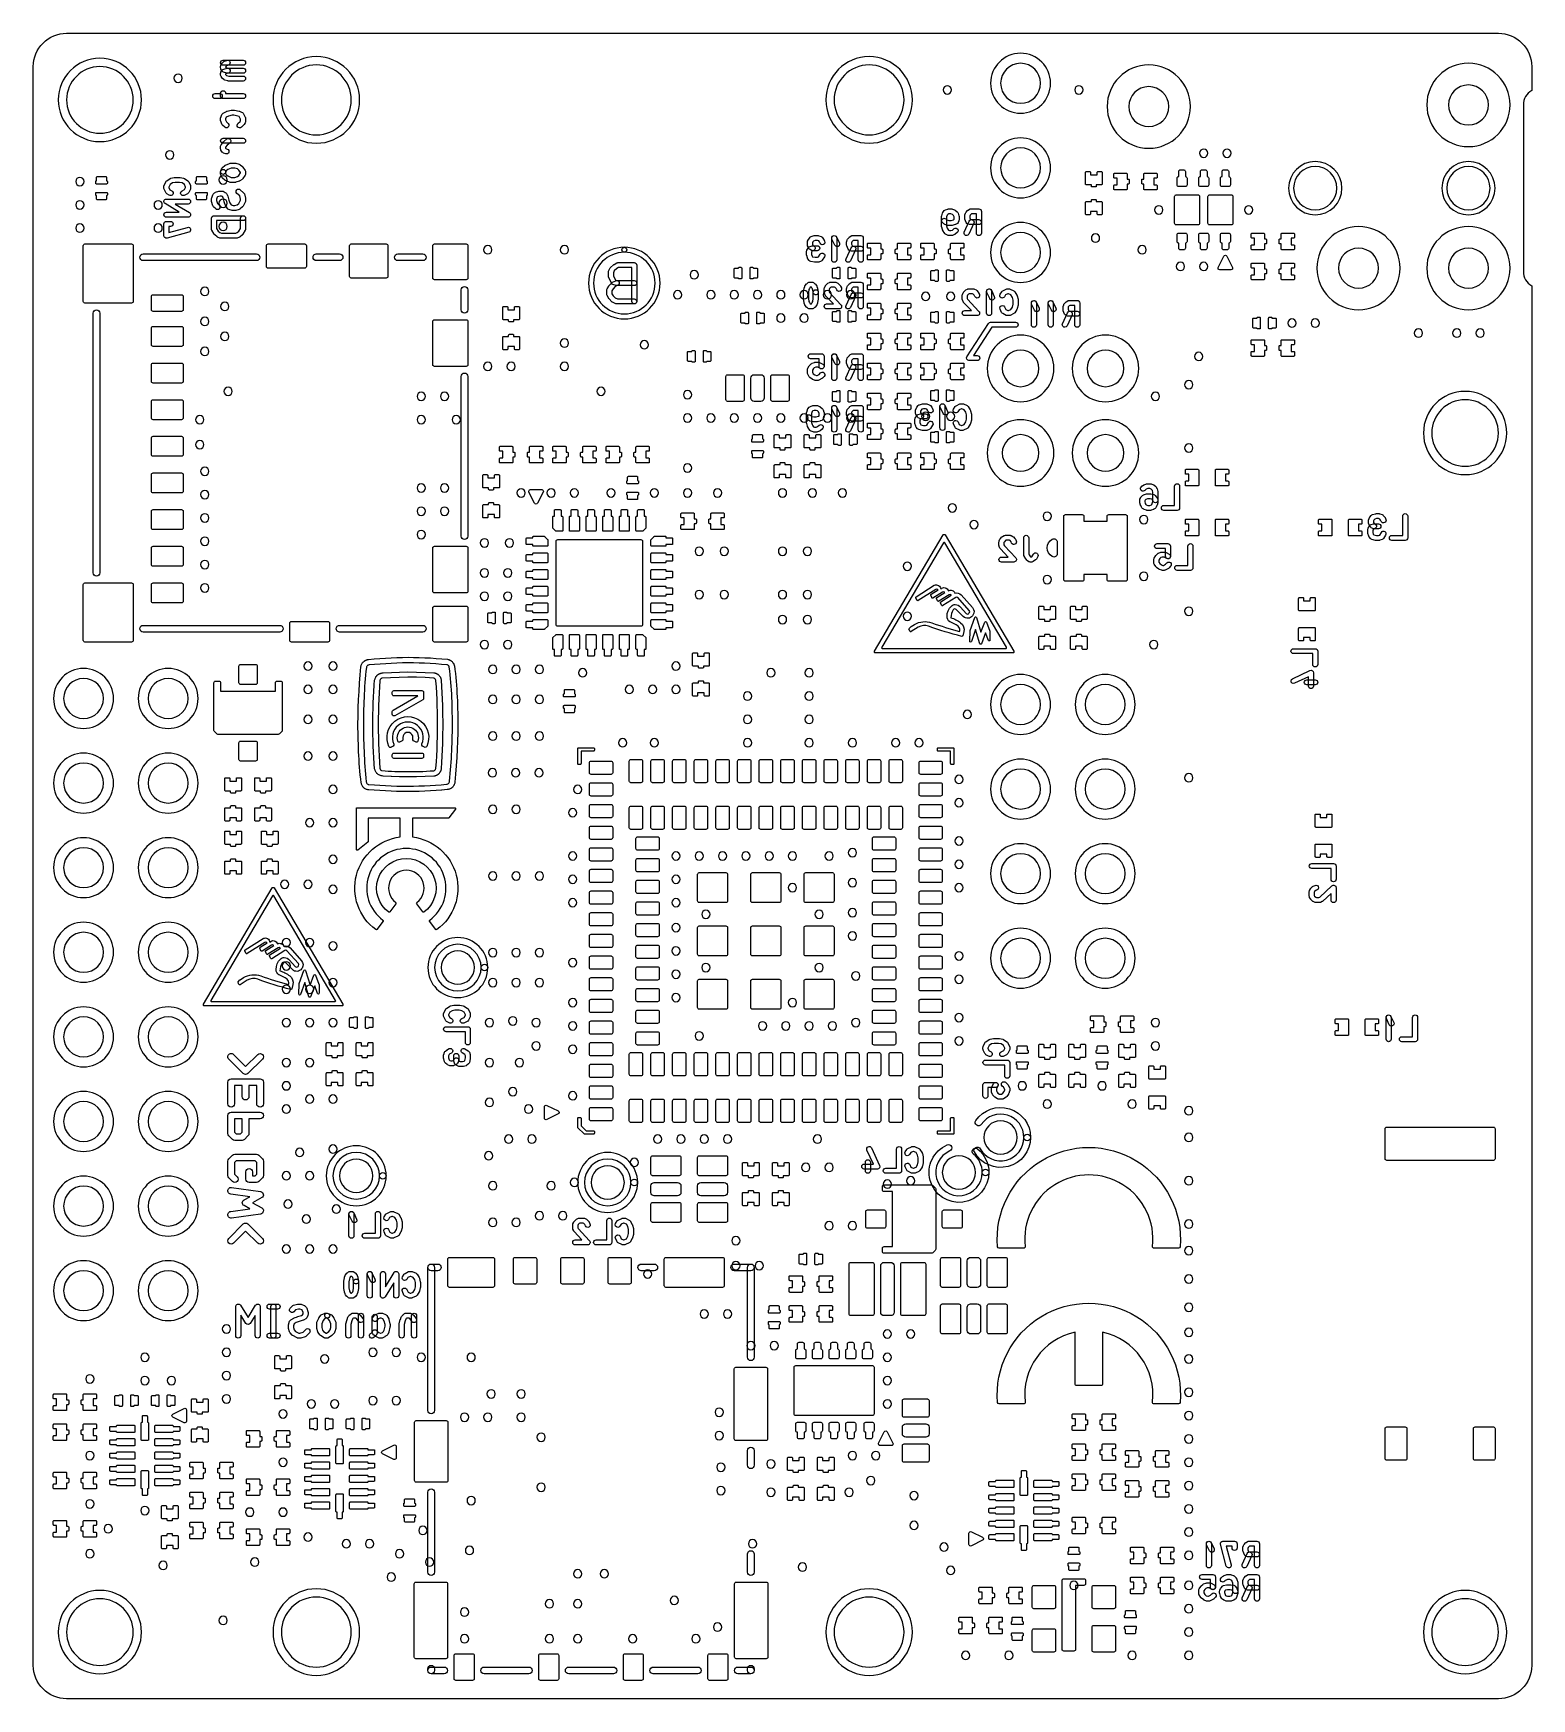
# Model space of a CAD drawing. Extents: x 0 to 45, y 0 to 50.
import ezdxf

# ---------------------------------------------------------------- set-up
doc = ezdxf.new("R2010")
doc.units = 0
for name, color, linetype in [('HOLE_1_6', 7, 'CONTINUOUS'), ('NC_Resist-B', 111, 'CONTINUOUS'), ('NC_Symbol-B', 140, 'CONTINUOUS'), ('OUTLINE', 7, 'CONTINUOUS')]:
    doc.layers.add(name, color=color, linetype=linetype)

msp = doc.modelspace()

# ---------------------------------------------------------------- linework, layer by layer
at = {"layer": 'HOLE_1_6'}
for points in [[(9.55, 48, 1), (7.45, 48, 1), (9.55, 48)], [(26.15, 48, 1), (24.05, 48, 1), (26.15, 48)], [(30.25, 48.5, 1), (29.05, 48.5, 1), (30.25, 48.5)], [(3, 48, 1), (1, 48, 1), (3, 48)], [(4.475, 48.65, 1), (4.225, 48.65, 1), (4.475, 48.65)], [(27.575, 48.3, 1), (27.325, 48.3, 1), (27.575, 48.3)], [(31.525, 48.3, 1), (31.275, 48.3, 1), (31.525, 48.3)], [(34.1, 47.8, 1), (32.9, 47.8, 1), (34.1, 47.8)], [(43.7, 47.85, 1), (42.5, 47.85, 1), (43.7, 47.85)], [(30.25, 45.96, 1), (29.05, 45.96, 1), (30.25, 45.96)], [(35.275, 46.4, 1), (35.025, 46.4, 1), (35.275, 46.4)], [(35.975, 46.4, 1), (35.725, 46.4, 1), (35.975, 46.4)], [(4.225, 46.35, 1), (3.975, 46.35, 1), (4.225, 46.35)], [(1.525, 45.55, 1), (1.275, 45.55, 1), (1.525, 45.55)], [(5.825, 45.6, 1), (5.575, 45.6, 1), (5.825, 45.6)], [(39.15, 45.35, 1), (37.85, 45.35, 1), (39.15, 45.35)], [(43.75, 45.35, 1), (42.45, 45.35, 1), (43.75, 45.35)], [(5.825, 44.9, 1), (5.575, 44.9, 1), (5.825, 44.9)], [(1.525, 44.85, 1), (1.275, 44.85, 1), (1.525, 44.85)], [(3.875, 44.85, 1), (3.625, 44.85, 1), (3.875, 44.85)], [(33.925, 44.7, 1), (33.675, 44.7, 1), (33.925, 44.7)], [(36.625, 44.7, 1), (36.375, 44.7, 1), (36.625, 44.7)], [(1.525, 44.15, 1), (1.275, 44.15, 1), (1.525, 44.15)], [(3.875, 44.15, 1), (3.625, 44.15, 1), (3.875, 44.15)], [(5.825, 44.2, 1), (5.575, 44.2, 1), (5.825, 44.2)], [(30.25, 43.42, 1), (29.05, 43.42, 1), (30.25, 43.42)], [(13.775, 43.5, 1), (13.525, 43.5, 1), (13.775, 43.5)], [(16.075, 43.5, 1), (15.825, 43.5, 1), (16.075, 43.5)], [(32.025, 43.85, 1), (31.775, 43.85, 1), (32.025, 43.85)], [(33.425, 43.5, 1), (33.175, 43.5, 1), (33.425, 43.5)], [(40.4, 42.95, 1), (39.2, 42.95, 1), (40.4, 42.95)], [(43.7, 42.95, 1), (42.5, 42.95, 1), (43.7, 42.95)], [(34.575, 43, 1), (34.325, 43, 1), (34.575, 43)], [(35.275, 43, 1), (35.025, 43, 1), (35.275, 43)], [(19.975, 42.75, 1), (19.725, 42.75, 1), (19.975, 42.75)], [(5.275, 42.25, 1), (5.025, 42.25, 1), (5.275, 42.25)], [(19.475, 42.15, 1), (19.225, 42.15, 1), (19.475, 42.15)], [(20.475, 42.15, 1), (20.225, 42.15, 1), (20.475, 42.15)], [(21.175, 42.15, 1), (20.925, 42.15, 1), (21.175, 42.15)], [(21.875, 42.15, 1), (21.625, 42.15, 1), (21.875, 42.15)], [(22.575, 42.15, 1), (22.325, 42.15, 1), (22.575, 42.15)], [(23.275, 42.15, 1), (23.025, 42.15, 1), (23.275, 42.15)], [(23.975, 42.15, 1), (23.725, 42.15, 1), (23.975, 42.15)], [(24.675, 42.15, 1), (24.425, 42.15, 1), (24.675, 42.15)], [(26.925, 42.1, 1), (26.675, 42.1, 1), (26.925, 42.1)], [(27.675, 42.1, 1), (27.425, 42.1, 1), (27.675, 42.1)], [(5.875, 41.8, 1), (5.625, 41.8, 1), (5.875, 41.8)], [(22.575, 41.45, 1), (22.325, 41.45, 1), (22.575, 41.45)], [(23.275, 41.45, 1), (23.025, 41.45, 1), (23.275, 41.45)], [(5.275, 41.35, 1), (5.025, 41.35, 1), (5.275, 41.35)], [(5.875, 40.9, 1), (5.625, 40.9, 1), (5.875, 40.9)], [(37.925, 41.3, 1), (37.675, 41.3, 1), (37.925, 41.3)], [(38.625, 41.3, 1), (38.375, 41.3, 1), (38.625, 41.3)], [(41.725, 41, 1), (41.475, 41, 1), (41.725, 41)], [(42.875, 41, 1), (42.625, 41, 1), (42.875, 41)], [(43.575, 41, 1), (43.325, 41, 1), (43.575, 41)], [(5.275, 40.45, 1), (5.025, 40.45, 1), (5.275, 40.45)], [(16.075, 40.7, 1), (15.825, 40.7, 1), (16.075, 40.7)], [(18.475, 40.65, 1), (18.225, 40.65, 1), (18.475, 40.65)], [(13.775, 40, 1), (13.525, 40, 1), (13.775, 40)], [(14.475, 40, 1), (14.225, 40, 1), (14.475, 40)], [(16.075, 40, 1), (15.825, 40, 1), (16.075, 40)], [(30.2, 39.94, 1), (29.1, 39.94, 1), (30.2, 39.94)], [(32.75, 39.94, 1), (31.65, 39.94, 1), (32.75, 39.94)], [(35.125, 40.3, 1), (34.875, 40.3, 1), (35.125, 40.3)], [(34.825, 39.45, 1), (34.575, 39.45, 1), (34.825, 39.45)], [(5.975, 39.25, 1), (5.725, 39.25, 1), (5.975, 39.25)], [(11.775, 39.1, 1), (11.525, 39.1, 1), (11.775, 39.1)], [(12.475, 39.1, 1), (12.225, 39.1, 1), (12.475, 39.1)], [(17.175, 39.25, 1), (16.925, 39.25, 1), (17.175, 39.25)], [(19.775, 39.15, 1), (19.525, 39.15, 1), (19.775, 39.15)], [(33.825, 39.1, 1), (33.575, 39.1, 1), (33.825, 39.1)], [(5.125, 38.4, 1), (4.875, 38.4, 1), (5.125, 38.4)], [(11.775, 38.4, 1), (11.525, 38.4, 1), (11.775, 38.4)], [(12.825, 38.4, 1), (12.575, 38.4, 1), (12.825, 38.4)], [(19.775, 38.45, 1), (19.525, 38.45, 1), (19.775, 38.45)], [(20.475, 38.45, 1), (20.225, 38.45, 1), (20.475, 38.45)], [(21.175, 38.45, 1), (20.925, 38.45, 1), (21.175, 38.45)], [(21.875, 38.45, 1), (21.625, 38.45, 1), (21.875, 38.45)], [(22.575, 38.45, 1), (22.325, 38.45, 1), (22.575, 38.45)], [(23.275, 38.45, 1), (23.025, 38.45, 1), (23.275, 38.45)], [(23.975, 38.45, 1), (23.725, 38.45, 1), (23.975, 38.45)], [(24.675, 38.45, 1), (24.425, 38.45, 1), (24.675, 38.45)], [(26.925, 38.5, 1), (26.675, 38.5, 1), (26.925, 38.5)], [(27.675, 38.5, 1), (27.425, 38.5, 1), (27.675, 38.5)], [(44, 38, 1), (42, 38, 1), (44, 38)], [(5.125, 37.65, 1), (4.875, 37.65, 1), (5.125, 37.65)], [(30.2, 37.4, 1), (29.1, 37.4, 1), (30.2, 37.4)], [(32.75, 37.4, 1), (31.65, 37.4, 1), (32.75, 37.4)], [(34.825, 37.55, 1), (34.575, 37.55, 1), (34.825, 37.55)], [(19.775, 36.95, 1), (19.525, 36.95, 1), (19.775, 36.95)], [(5.275, 36.85, 1), (5.025, 36.85, 1), (5.275, 36.85)], [(5.275, 36.15, 1), (5.025, 36.15, 1), (5.275, 36.15)], [(11.775, 36.35, 1), (11.525, 36.35, 1), (11.775, 36.35)], [(12.475, 36.35, 1), (12.225, 36.35, 1), (12.475, 36.35)], [(14.775, 36.2, 1), (14.525, 36.2, 1), (14.775, 36.2)], [(15.675, 36.2, 1), (15.425, 36.2, 1), (15.675, 36.2)], [(16.375, 36.2, 1), (16.125, 36.2, 1), (16.375, 36.2)], [(17.475, 36.2, 1), (17.225, 36.2, 1), (17.475, 36.2)], [(18.775, 36.2, 1), (18.525, 36.2, 1), (18.775, 36.2)], [(19.775, 36.2, 1), (19.525, 36.2, 1), (19.775, 36.2)], [(20.675, 36.2, 1), (20.425, 36.2, 1), (20.675, 36.2)], [(22.625, 36.2, 1), (22.375, 36.2, 1), (22.625, 36.2)], [(23.525, 36.2, 1), (23.275, 36.2, 1), (23.525, 36.2)], [(24.425, 36.2, 1), (24.175, 36.2, 1), (24.425, 36.2)], [(5.275, 35.45, 1), (5.025, 35.45, 1), (5.275, 35.45)], [(11.775, 35.65, 1), (11.525, 35.65, 1), (11.775, 35.65)], [(12.475, 35.65, 1), (12.225, 35.65, 1), (12.475, 35.65)], [(27.725, 35.75, 1), (27.475, 35.75, 1), (27.725, 35.75)], [(30.575, 35.5, 1), (30.325, 35.5, 1), (30.575, 35.5)], [(33.475, 35.4, 1), (33.225, 35.4, 1), (33.475, 35.4)], [(11.775, 34.95, 1), (11.525, 34.95, 1), (11.775, 34.95)], [(28.375, 35.25, 1), (28.125, 35.25, 1), (28.375, 35.25)], [(5.275, 34.75, 1), (5.025, 34.75, 1), (5.275, 34.75)], [(13.675, 34.7, 1), (13.425, 34.7, 1), (13.675, 34.7)], [(14.425, 34.7, 1), (14.175, 34.7, 1), (14.425, 34.7)], [(20.125, 34.45, 1), (19.875, 34.45, 1), (20.125, 34.45)], [(20.875, 34.45, 1), (20.625, 34.45, 1), (20.875, 34.45)], [(22.625, 34.45, 1), (22.375, 34.45, 1), (22.625, 34.45)], [(23.375, 34.45, 1), (23.125, 34.45, 1), (23.375, 34.45)], [(5.275, 34.05, 1), (5.025, 34.05, 1), (5.275, 34.05)], [(26.375, 34, 1), (26.125, 34, 1), (26.375, 34)], [(13.675, 33.8, 1), (13.425, 33.8, 1), (13.675, 33.8)], [(14.375, 33.8, 1), (14.125, 33.8, 1), (14.375, 33.8)], [(30.575, 33.6, 1), (30.325, 33.6, 1), (30.575, 33.6)], [(33.475, 33.7, 1), (33.225, 33.7, 1), (33.475, 33.7)], [(5.275, 33.35, 1), (5.025, 33.35, 1), (5.275, 33.35)], [(13.675, 33.1, 1), (13.425, 33.1, 1), (13.675, 33.1)], [(14.375, 33.1, 1), (14.125, 33.1, 1), (14.375, 33.1)], [(20.125, 33.15, 1), (19.875, 33.15, 1), (20.125, 33.15)], [(20.875, 33.15, 1), (20.625, 33.15, 1), (20.875, 33.15)], [(22.625, 33.15, 1), (22.375, 33.15, 1), (22.625, 33.15)], [(23.375, 33.15, 1), (23.125, 33.15, 1), (23.375, 33.15)], [(22.625, 32.4, 1), (22.375, 32.4, 1), (22.625, 32.4)], [(23.375, 32.4, 1), (23.125, 32.4, 1), (23.375, 32.4)], [(26.375, 32.5, 1), (26.125, 32.5, 1), (26.375, 32.5)], [(34.825, 32.65, 1), (34.575, 32.65, 1), (34.825, 32.65)], [(13.675, 31.65, 1), (13.425, 31.65, 1), (13.675, 31.65)], [(14.375, 31.65, 1), (14.125, 31.65, 1), (14.375, 31.65)], [(33.775, 31.65, 1), (33.525, 31.65, 1), (33.775, 31.65)], [(8.375, 31, 1), (8.125, 31, 1), (8.375, 31)], [(9.125, 31, 1), (8.875, 31, 1), (9.125, 31)], [(13.925, 30.9, 1), (13.675, 30.9, 1), (13.925, 30.9)], [(14.625, 30.9, 1), (14.375, 30.9, 1), (14.625, 30.9)], [(15.325, 30.9, 1), (15.075, 30.9, 1), (15.325, 30.9)], [(19.425, 31, 1), (19.175, 31, 1), (19.425, 31)], [(2.11, 30.03, 1), (0.91, 30.03, 1), (2.11, 30.03)], [(4.65, 30.03, 1), (3.45, 30.03, 1), (4.65, 30.03)], [(16.625, 30.8, 1), (16.375, 30.8, 1), (16.625, 30.8)], [(22.275, 30.8, 1), (22.025, 30.8, 1), (22.275, 30.8)], [(23.425, 30.8, 1), (23.175, 30.8, 1), (23.425, 30.8)], [(8.375, 30.3, 1), (8.125, 30.3, 1), (8.375, 30.3)], [(9.125, 30.3, 1), (8.875, 30.3, 1), (9.125, 30.3)], [(13.925, 30, 1), (13.675, 30, 1), (13.925, 30)], [(14.625, 30, 1), (14.375, 30, 1), (14.625, 30)], [(15.325, 30, 1), (15.075, 30, 1), (15.325, 30)], [(18.025, 30.3, 1), (17.775, 30.3, 1), (18.025, 30.3)], [(18.725, 30.3, 1), (18.475, 30.3, 1), (18.725, 30.3)], [(19.425, 30.3, 1), (19.175, 30.3, 1), (19.425, 30.3)], [(21.575, 30.1, 1), (21.325, 30.1, 1), (21.575, 30.1)], [(23.425, 30.1, 1), (23.175, 30.1, 1), (23.425, 30.1)], [(30.25, 29.85, 1), (29.05, 29.85, 1), (30.25, 29.85)], [(32.79, 29.85, 1), (31.59, 29.85, 1), (32.79, 29.85)], [(8.375, 29.4, 1), (8.125, 29.4, 1), (8.375, 29.4)], [(9.125, 29.4, 1), (8.875, 29.4, 1), (9.125, 29.4)], [(21.575, 29.4, 1), (21.325, 29.4, 1), (21.575, 29.4)], [(23.425, 29.4, 1), (23.175, 29.4, 1), (23.425, 29.4)], [(28.175, 29.55, 1), (27.925, 29.55, 1), (28.175, 29.55)], [(13.925, 28.9, 1), (13.675, 28.9, 1), (13.925, 28.9)], [(14.625, 28.9, 1), (14.375, 28.9, 1), (14.625, 28.9)], [(15.325, 28.9, 1), (15.075, 28.9, 1), (15.325, 28.9)], [(17.825, 28.7, 1), (17.575, 28.7, 1), (17.825, 28.7)], [(18.775, 28.7, 1), (18.525, 28.7, 1), (18.775, 28.7)], [(21.575, 28.7, 1), (21.325, 28.7, 1), (21.575, 28.7)], [(23.425, 28.7, 1), (23.175, 28.7, 1), (23.425, 28.7)], [(24.725, 28.7, 1), (24.475, 28.7, 1), (24.725, 28.7)], [(26.025, 28.7, 1), (25.775, 28.7, 1), (26.025, 28.7)], [(26.725, 28.7, 1), (26.475, 28.7, 1), (26.725, 28.7)], [(2.11, 27.49, 1), (0.91, 27.49, 1), (2.11, 27.49)], [(4.65, 27.49, 1), (3.45, 27.49, 1), (4.65, 27.49)], [(8.375, 28.3, 1), (8.125, 28.3, 1), (8.375, 28.3)], [(9.125, 28.3, 1), (8.875, 28.3, 1), (9.125, 28.3)], [(13.9125, 27.8, 1), (13.6625, 27.8, 1), (13.9125, 27.8)], [(14.6125, 27.8, 1), (14.3625, 27.8, 1), (14.6125, 27.8)], [(15.3125, 27.8, 1), (15.0625, 27.8, 1), (15.3125, 27.8)], [(27.925, 27.6, 1), (27.675, 27.6, 1), (27.925, 27.6)], [(30.25, 27.31, 1), (29.05, 27.31, 1), (30.25, 27.31)], [(32.79, 27.31, 1), (31.59, 27.31, 1), (32.79, 27.31)], [(34.825, 27.65, 1), (34.575, 27.65, 1), (34.825, 27.65)], [(9.125, 27.3, 1), (8.875, 27.3, 1), (9.125, 27.3)], [(16.475, 27.3, 1), (16.225, 27.3, 1), (16.475, 27.3)], [(27.925, 26.9, 1), (27.675, 26.9, 1), (27.925, 26.9)], [(13.925, 26.7, 1), (13.675, 26.7, 1), (13.925, 26.7)], [(14.625, 26.7, 1), (14.375, 26.7, 1), (14.625, 26.7)], [(16.325, 26.6, 1), (16.075, 26.6, 1), (16.325, 26.6)], [(8.425, 26.3, 1), (8.175, 26.3, 1), (8.425, 26.3)], [(9.125, 26.3, 1), (8.875, 26.3, 1), (9.125, 26.3)], [(2.11, 24.95, 1), (0.91, 24.95, 1), (2.11, 24.95)], [(4.65, 24.95, 1), (3.45, 24.95, 1), (4.65, 24.95)], [(24.725, 25.4, 1), (24.475, 25.4, 1), (24.725, 25.4)], [(27.925, 25.75, 1), (27.675, 25.75, 1), (27.925, 25.75)], [(9.125, 25.2, 1), (8.875, 25.2, 1), (9.125, 25.2)], [(16.325, 25.3, 1), (16.075, 25.3, 1), (16.325, 25.3)], [(19.425, 25.3, 1), (19.175, 25.3, 1), (19.425, 25.3)], [(20.125, 25.3, 1), (19.875, 25.3, 1), (20.125, 25.3)], [(20.825, 25.3, 1), (20.575, 25.3, 1), (20.825, 25.3)], [(21.525, 25.3, 1), (21.275, 25.3, 1), (21.525, 25.3)], [(22.225, 25.3, 1), (21.975, 25.3, 1), (22.225, 25.3)], [(22.925, 25.3, 1), (22.675, 25.3, 1), (22.925, 25.3)], [(24.025, 25.3, 1), (23.775, 25.3, 1), (24.025, 25.3)], [(27.925, 25.05, 1), (27.675, 25.05, 1), (27.925, 25.05)], [(30.25, 24.77, 1), (29.05, 24.77, 1), (30.25, 24.77)], [(32.79, 24.77, 1), (31.59, 24.77, 1), (32.79, 24.77)], [(7.675, 24.45, 1), (7.425, 24.45, 1), (7.675, 24.45)], [(8.375, 24.45, 1), (8.125, 24.45, 1), (8.375, 24.45)], [(13.925, 24.7, 1), (13.675, 24.7, 1), (13.925, 24.7)], [(14.625, 24.7, 1), (14.375, 24.7, 1), (14.625, 24.7)], [(15.325, 24.7, 1), (15.075, 24.7, 1), (15.325, 24.7)], [(16.325, 24.6, 1), (16.075, 24.6, 1), (16.325, 24.6)], [(19.425, 24.6, 1), (19.175, 24.6, 1), (19.425, 24.6)], [(24.725, 24.5, 1), (24.475, 24.5, 1), (24.725, 24.5)], [(9.125, 24.3, 1), (8.875, 24.3, 1), (9.125, 24.3)], [(16.325, 23.9, 1), (16.075, 23.9, 1), (16.325, 23.9)], [(19.425, 23.9, 1), (19.175, 23.9, 1), (19.425, 23.9)], [(22.925, 24.35, 1), (22.675, 24.35, 1), (22.925, 24.35)], [(27.925, 24.35, 1), (27.675, 24.35, 1), (27.925, 24.35)], [(20.325, 23.55, 1), (20.075, 23.55, 1), (20.325, 23.55)], [(23.725, 23.55, 1), (23.475, 23.55, 1), (23.725, 23.55)], [(24.725, 23.6, 1), (24.475, 23.6, 1), (24.725, 23.6)], [(2.11, 22.41, 1), (0.91, 22.41, 1), (2.11, 22.41)], [(4.65, 22.41, 1), (3.45, 22.41, 1), (4.65, 22.41)], [(19.425, 23.15, 1), (19.175, 23.15, 1), (19.425, 23.15)], [(24.725, 22.9, 1), (24.475, 22.9, 1), (24.725, 22.9)], [(7.725, 22.7, 1), (7.475, 22.7, 1), (7.725, 22.7)], [(8.425, 22.7, 1), (8.175, 22.7, 1), (8.425, 22.7)], [(9.125, 22.6, 1), (8.875, 22.6, 1), (9.125, 22.6)], [(13.925, 22.4, 1), (13.675, 22.4, 1), (13.925, 22.4)], [(14.625, 22.4, 1), (14.375, 22.4, 1), (14.625, 22.4)], [(15.325, 22.4, 1), (15.075, 22.4, 1), (15.325, 22.4)], [(19.425, 22.45, 1), (19.175, 22.45, 1), (19.425, 22.45)], [(30.25, 22.23, 1), (29.05, 22.23, 1), (30.25, 22.23)], [(32.79, 22.23, 1), (31.59, 22.23, 1), (32.79, 22.23)], [(7.725, 22, 1), (7.475, 22, 1), (7.725, 22)], [(16.325, 22.1, 1), (16.075, 22.1, 1), (16.325, 22.1)], [(20.325, 21.95, 1), (20.075, 21.95, 1), (20.325, 21.95)], [(23.725, 21.95, 1), (23.475, 21.95, 1), (23.725, 21.95)], [(27.925, 22.3, 1), (27.675, 22.3, 1), (27.925, 22.3)], [(9.125, 21.5, 1), (8.875, 21.5, 1), (9.125, 21.5)], [(13.925, 21.5, 1), (13.675, 21.5, 1), (13.925, 21.5)], [(14.625, 21.5, 1), (14.375, 21.5, 1), (14.625, 21.5)], [(15.325, 21.5, 1), (15.075, 21.5, 1), (15.325, 21.5)], [(19.425, 21.75, 1), (19.175, 21.75, 1), (19.425, 21.75)], [(24.825, 21.7, 1), (24.575, 21.7, 1), (24.825, 21.7)], [(27.925, 21.6, 1), (27.675, 21.6, 1), (27.925, 21.6)], [(7.725, 21.3, 1), (7.475, 21.3, 1), (7.725, 21.3)], [(8.425, 21.3, 1), (8.175, 21.3, 1), (8.425, 21.3)], [(16.325, 20.9, 1), (16.075, 20.9, 1), (16.325, 20.9)], [(19.425, 21.05, 1), (19.175, 21.05, 1), (19.425, 21.05)], [(22.925, 20.9, 1), (22.675, 20.9, 1), (22.925, 20.9)], [(27.925, 20.45, 1), (27.675, 20.45, 1), (27.925, 20.45)], [(2.11, 19.87, 1), (0.91, 19.87, 1), (2.11, 19.87)], [(4.65, 19.87, 1), (3.45, 19.87, 1), (4.65, 19.87)], [(7.725, 20.3, 1), (7.475, 20.3, 1), (7.725, 20.3)], [(8.425, 20.3, 1), (8.175, 20.3, 1), (8.425, 20.3)], [(9.125, 20.3, 1), (8.875, 20.3, 1), (9.125, 20.3)], [(13.825, 20.3, 1), (13.575, 20.3, 1), (13.825, 20.3)], [(14.525, 20.35, 1), (14.275, 20.35, 1), (14.525, 20.35)], [(15.225, 20.3, 1), (14.975, 20.3, 1), (15.225, 20.3)], [(16.325, 20.2, 1), (16.075, 20.2, 1), (16.325, 20.2)], [(20.125, 19.9, 1), (19.875, 19.9, 1), (20.125, 19.9)], [(22.025, 20.2, 1), (21.775, 20.2, 1), (22.025, 20.2)], [(22.725, 20.2, 1), (22.475, 20.2, 1), (22.725, 20.2)], [(23.425, 20.2, 1), (23.175, 20.2, 1), (23.425, 20.2)], [(24.125, 20.2, 1), (23.875, 20.2, 1), (24.125, 20.2)], [(24.825, 20.3, 1), (24.575, 20.3, 1), (24.825, 20.3)], [(33.825, 20.3, 1), (33.575, 20.3, 1), (33.825, 20.3)], [(15.225, 19.6, 1), (14.975, 19.6, 1), (15.225, 19.6)], [(16.325, 19.5, 1), (16.075, 19.5, 1), (16.325, 19.5)], [(27.925, 19.75, 1), (27.675, 19.75, 1), (27.925, 19.75)], [(33.825, 19.6, 1), (33.575, 19.6, 1), (33.825, 19.6)], [(7.725, 19.1, 1), (7.475, 19.1, 1), (7.725, 19.1)], [(8.425, 19.1, 1), (8.175, 19.1, 1), (8.425, 19.1)], [(13.825, 19.1, 1), (13.575, 19.1, 1), (13.825, 19.1)], [(14.725, 19.1, 1), (14.475, 19.1, 1), (14.725, 19.1)], [(7.725, 18.4, 1), (7.475, 18.4, 1), (7.725, 18.4)], [(29.825, 18.4, 1), (29.575, 18.4, 1), (29.825, 18.4)], [(32.225, 18.4, 1), (31.975, 18.4, 1), (32.225, 18.4)], [(8.425, 18, 1), (8.175, 18, 1), (8.425, 18)], [(9.125, 18, 1), (8.875, 18, 1), (9.125, 18)], [(13.825, 17.9, 1), (13.575, 17.9, 1), (13.825, 17.9)], [(14.525, 18.225, 1), (14.275, 18.225, 1), (14.525, 18.225)], [(16.325, 18.1, 1), (16.075, 18.1, 1), (16.325, 18.1)], [(2.11, 17.33, 1), (0.91, 17.33, 1), (2.11, 17.33)], [(4.65, 17.33, 1), (3.45, 17.33, 1), (4.65, 17.33)], [(7.725, 17.7, 1), (7.475, 17.7, 1), (7.725, 17.7)], [(15, 17.7, 1), (14.75, 17.7, 1), (15, 17.7)], [(30.575, 17.85, 1), (30.325, 17.85, 1), (30.575, 17.85)], [(33.125, 17.85, 1), (32.875, 17.85, 1), (33.125, 17.85)], [(34.825, 17.65, 1), (34.575, 17.65, 1), (34.825, 17.65)], [(8.125, 16.4, 1), (7.875, 16.4, 1), (8.125, 16.4)], [(9.125, 16.5, 1), (8.875, 16.5, 1), (9.125, 16.5)], [(14.4, 16.8, 1), (14.15, 16.8, 1), (14.4, 16.8)], [(15.1, 16.8, 1), (14.85, 16.8, 1), (15.1, 16.8)], [(18.875, 16.8, 1), (18.625, 16.8, 1), (18.875, 16.8)], [(19.575, 16.8, 1), (19.325, 16.8, 1), (19.575, 16.8)], [(20.275, 16.8, 1), (20.025, 16.8, 1), (20.275, 16.8)], [(20.975, 16.8, 1), (20.725, 16.8, 1), (20.975, 16.8)], [(23.675, 16.8, 1), (23.425, 16.8, 1), (23.675, 16.8)], [(34.825, 16.85, 1), (34.575, 16.85, 1), (34.825, 16.85)], [(13.8, 16.3, 1), (13.55, 16.3, 1), (13.8, 16.3)], [(18.175, 16.1, 1), (17.925, 16.1, 1), (18.175, 16.1)], [(23.325, 15.95, 1), (23.075, 15.95, 1), (23.325, 15.95)], [(24.025, 15.95, 1), (23.775, 15.95, 1), (24.025, 15.95)], [(7.725, 15.7, 1), (7.475, 15.7, 1), (7.725, 15.7)], [(8.425, 15.7, 1), (8.175, 15.7, 1), (8.425, 15.7)], [(13.925, 15.4, 1), (13.675, 15.4, 1), (13.925, 15.4)], [(15.675, 15.4, 1), (15.425, 15.4, 1), (15.675, 15.4)], [(16.375, 15.5, 1), (16.125, 15.5, 1), (16.375, 15.5)], [(25.775, 15.45, 1), (25.525, 15.45, 1), (25.775, 15.45)], [(26.475, 15.55, 1), (26.225, 15.55, 1), (26.475, 15.55)], [(34.825, 15.55, 1), (34.575, 15.55, 1), (34.825, 15.55)], [(2.11, 14.79, 1), (0.91, 14.79, 1), (2.11, 14.79)], [(4.65, 14.79, 1), (3.45, 14.79, 1), (4.65, 14.79)], [(7.775, 14.85, 1), (7.525, 14.85, 1), (7.775, 14.85)], [(8.325, 14.4, 1), (8.075, 14.4, 1), (8.325, 14.4)], [(9.225, 14.7, 1), (8.975, 14.7, 1), (9.225, 14.7)], [(15.325, 14.5, 1), (15.075, 14.5, 1), (15.325, 14.5)], [(16.025, 14.5, 1), (15.775, 14.5, 1), (16.025, 14.5)], [(13.925, 14.3, 1), (13.675, 14.3, 1), (13.925, 14.3)], [(14.625, 14.3, 1), (14.375, 14.3, 1), (14.625, 14.3)], [(24.025, 14.2, 1), (23.775, 14.2, 1), (24.025, 14.2)], [(24.725, 14.2, 1), (24.475, 14.2, 1), (24.725, 14.2)], [(34.825, 14.25, 1), (34.575, 14.25, 1), (34.825, 14.25)], [(7.725, 13.5, 1), (7.475, 13.5, 1), (7.725, 13.5)], [(8.425, 13.5, 1), (8.175, 13.5, 1), (8.425, 13.5)], [(9.125, 13.5, 1), (8.875, 13.5, 1), (9.125, 13.5)], [(21.225, 13.75, 1), (20.975, 13.75, 1), (21.225, 13.75)], [(34.825, 13.45, 1), (34.575, 13.45, 1), (34.825, 13.45)], [(21.225, 13, 1), (20.975, 13, 1), (21.225, 13)], [(21.925, 13, 1), (21.675, 13, 1), (21.925, 13)], [(2.11, 12.25, 1), (0.91, 12.25, 1), (2.11, 12.25)], [(4.65, 12.25, 1), (3.45, 12.25, 1), (4.65, 12.25)], [(18.575, 12.75, 1), (18.325, 12.75, 1), (18.575, 12.75)], [(34.825, 12.6, 1), (34.575, 12.6, 1), (34.825, 12.6)], [(20.275, 11.55, 1), (20.025, 11.55, 1), (20.275, 11.55)], [(20.975, 11.55, 1), (20.725, 11.55, 1), (20.975, 11.55)], [(34.825, 11.75, 1), (34.575, 11.75, 1), (34.825, 11.75)], [(5.925, 11.1, 1), (5.675, 11.1, 1), (5.925, 11.1)], [(25.775, 10.95, 1), (25.525, 10.95, 1), (25.775, 10.95)], [(26.475, 10.95, 1), (26.225, 10.95, 1), (26.475, 10.95)], [(34.825, 11, 1), (34.575, 11, 1), (34.825, 11)], [(5.925, 10.4, 1), (5.675, 10.4, 1), (5.925, 10.4)], [(10.325, 10.4, 1), (10.075, 10.4, 1), (10.325, 10.4)], [(11.025, 10.4, 1), (10.775, 10.4, 1), (11.025, 10.4)], [(21.675, 10.6, 1), (21.425, 10.6, 1), (21.675, 10.6)], [(22.375, 10.6, 1), (22.125, 10.6, 1), (22.375, 10.6)], [(3.475, 10.25, 1), (3.225, 10.25, 1), (3.475, 10.25)], [(8.875, 10.2, 1), (8.625, 10.2, 1), (8.875, 10.2)], [(11.775, 10.25, 1), (11.525, 10.25, 1), (11.775, 10.25)], [(13.275, 10.25, 1), (13.025, 10.25, 1), (13.275, 10.25)], [(25.775, 10.25, 1), (25.525, 10.25, 1), (25.775, 10.25)], [(34.825, 10.2, 1), (34.575, 10.2, 1), (34.825, 10.2)], [(1.825, 9.6, 1), (1.575, 9.6, 1), (1.825, 9.6)], [(3.475, 9.55, 1), (3.225, 9.55, 1), (3.475, 9.55)], [(4.275, 9.55, 1), (4.025, 9.55, 1), (4.275, 9.55)], [(5.925, 9.7, 1), (5.675, 9.7, 1), (5.925, 9.7)], [(25.775, 9.55, 1), (25.525, 9.55, 1), (25.775, 9.55)], [(5.925, 9, 1), (5.675, 9, 1), (5.925, 9)], [(10.325, 8.95, 1), (10.075, 8.95, 1), (10.325, 8.95)], [(11.025, 8.95, 1), (10.775, 8.95, 1), (11.025, 8.95)], [(13.875, 9.15, 1), (13.625, 9.15, 1), (13.875, 9.15)], [(14.775, 9.15, 1), (14.525, 9.15, 1), (14.775, 9.15)], [(34.825, 9.2, 1), (34.575, 9.2, 1), (34.825, 9.2)], [(7.625, 8.55, 1), (7.375, 8.55, 1), (7.625, 8.55)], [(8.475, 8.85, 1), (8.225, 8.85, 1), (8.475, 8.85)], [(9.175, 8.85, 1), (8.925, 8.85, 1), (9.175, 8.85)], [(13.075, 8.45, 1), (12.825, 8.45, 1), (13.075, 8.45)], [(13.775, 8.45, 1), (13.525, 8.45, 1), (13.775, 8.45)], [(14.775, 8.45, 1), (14.525, 8.45, 1), (14.775, 8.45)], [(20.725, 8.6, 1), (20.475, 8.6, 1), (20.725, 8.6)], [(25.775, 8.85, 1), (25.525, 8.85, 1), (25.775, 8.85)], [(34.825, 8.5, 1), (34.575, 8.5, 1), (34.825, 8.5)], [(20.725, 7.9, 1), (20.475, 7.9, 1), (20.725, 7.9)], [(15.375, 7.85, 1), (15.125, 7.85, 1), (15.375, 7.85)], [(34.825, 7.8, 1), (34.575, 7.8, 1), (34.825, 7.8)], [(1.825, 7.3, 1), (1.575, 7.3, 1), (1.825, 7.3)], [(7.625, 7.1, 1), (7.375, 7.1, 1), (7.625, 7.1)], [(20.775, 6.95, 1), (20.525, 6.95, 1), (20.775, 6.95)], [(22.275, 7.05, 1), (22.025, 7.05, 1), (22.275, 7.05)], [(24.725, 7.3, 1), (24.475, 7.3, 1), (24.725, 7.3)], [(25.425, 7.3, 1), (25.175, 7.3, 1), (25.425, 7.3)], [(34.825, 7.1, 1), (34.575, 7.1, 1), (34.825, 7.1)], [(25.275, 6.55, 1), (25.025, 6.55, 1), (25.275, 6.55)], [(34.825, 6.4, 1), (34.575, 6.4, 1), (34.825, 6.4)], [(13.275, 5.95, 1), (13.025, 5.95, 1), (13.275, 5.95)], [(15.375, 6.35, 1), (15.125, 6.35, 1), (15.375, 6.35)], [(20.775, 6.25, 1), (20.525, 6.25, 1), (20.775, 6.25)], [(22.275, 6.2, 1), (22.025, 6.2, 1), (22.275, 6.2)], [(24.625, 6.2, 1), (24.375, 6.2, 1), (24.625, 6.2)], [(26.575, 6.1, 1), (26.325, 6.1, 1), (26.575, 6.1)], [(1.825, 5.85, 1), (1.575, 5.85, 1), (1.825, 5.85)], [(3.475, 5.65, 1), (3.225, 5.65, 1), (3.475, 5.65)], [(6.625, 5.6, 1), (6.375, 5.6, 1), (6.625, 5.6)], [(7.625, 5.6, 1), (7.375, 5.6, 1), (7.625, 5.6)], [(34.825, 5.7, 1), (34.575, 5.7, 1), (34.825, 5.7)], [(2.375, 5.1, 1), (2.125, 5.1, 1), (2.375, 5.1)], [(11.825, 5.05, 1), (11.575, 5.05, 1), (11.825, 5.05)], [(26.575, 5.2, 1), (26.325, 5.2, 1), (26.575, 5.2)], [(34.825, 5, 1), (34.575, 5, 1), (34.825, 5)], [(8.375, 4.85, 1), (8.125, 4.85, 1), (8.375, 4.85)], [(9.525, 4.65, 1), (9.275, 4.65, 1), (9.525, 4.65)], [(10.225, 4.65, 1), (9.975, 4.65, 1), (10.225, 4.65)], [(13.225, 4.45, 1), (12.975, 4.45, 1), (13.225, 4.45)], [(21.725, 4.65, 1), (21.475, 4.65, 1), (21.725, 4.65)], [(27.475, 4.55, 1), (27.225, 4.55, 1), (27.475, 4.55)], [(1.825, 4.35, 1), (1.575, 4.35, 1), (1.825, 4.35)], [(4.025, 4, 1), (3.775, 4, 1), (4.025, 4)], [(6.775, 4.1, 1), (6.525, 4.1, 1), (6.775, 4.1)], [(11.125, 4.35, 1), (10.875, 4.35, 1), (11.125, 4.35)], [(12.025, 4.1, 1), (11.775, 4.1, 1), (12.025, 4.1)], [(23.225, 3.95, 1), (22.975, 3.95, 1), (23.225, 3.95)], [(34.825, 4.3, 1), (34.575, 4.3, 1), (34.825, 4.3)], [(10.875, 3.65, 1), (10.625, 3.65, 1), (10.875, 3.65)], [(16.475, 3.75, 1), (16.225, 3.75, 1), (16.475, 3.75)], [(17.275, 3.75, 1), (17.025, 3.75, 1), (17.275, 3.75)], [(27.675, 3.85, 1), (27.425, 3.85, 1), (27.675, 3.85)], [(31.375, 3.4, 1), (31.125, 3.4, 1), (31.375, 3.4)], [(34.825, 3.4, 1), (34.575, 3.4, 1), (34.825, 3.4)], [(9.55, 2, 1), (7.45, 2, 1), (9.55, 2)], [(19.375, 2.95, 1), (19.125, 2.95, 1), (19.375, 2.95)], [(26.15, 2, 1), (24.05, 2, 1), (26.15, 2)], [(3, 2, 1), (1, 2, 1), (3, 2)], [(13.075, 2.6, 1), (12.825, 2.6, 1), (13.075, 2.6)], [(15.625, 2.85, 1), (15.375, 2.85, 1), (15.625, 2.85)], [(16.475, 2.85, 1), (16.225, 2.85, 1), (16.475, 2.85)], [(34.825, 2.7, 1), (34.575, 2.7, 1), (34.825, 2.7)], [(44, 2, 1), (42, 2, 1), (44, 2)], [(5.825, 2.35, 1), (5.575, 2.35, 1), (5.825, 2.35)], [(20.675, 2.15, 1), (20.425, 2.15, 1), (20.675, 2.15)], [(34.825, 2, 1), (34.575, 2, 1), (34.825, 2)], [(13.075, 1.8, 1), (12.825, 1.8, 1), (13.075, 1.8)], [(15.625, 1.8, 1), (15.375, 1.8, 1), (15.625, 1.8)], [(16.475, 1.8, 1), (16.225, 1.8, 1), (16.475, 1.8)], [(18.125, 1.8, 1), (17.875, 1.8, 1), (18.125, 1.8)], [(20.025, 1.8, 1), (19.775, 1.8, 1), (20.025, 1.8)], [(28.125, 1.3, 1), (27.875, 1.3, 1), (28.125, 1.3)], [(29.425, 1.3, 1), (29.175, 1.3, 1), (29.425, 1.3)], [(33.125, 1.3, 1), (32.875, 1.3, 1), (33.125, 1.3)], [(34.825, 1.3, 1), (34.575, 1.3, 1), (34.825, 1.3)]]:
    msp.add_lwpolyline(points, format="xyb", close=True, dxfattribs=at)
at = {"layer": 'NC_Resist-B'}
for points in [[(2, 46.75, 1), (2, 49.25, 1), (2, 46.75)], [(8.5, 46.7, 1), (8.5, 49.3, 1), (8.5, 46.7)], [(25.1, 46.7, 1), (25.1, 49.3, 1), (25.1, 46.7)], [(30.55, 48.5, 1), (28.75, 48.5, 1), (30.55, 48.5)], [(34.75, 47.8, 1), (32.25, 47.8, 1), (34.75, 47.8)], [(44.35, 47.85, 1), (41.85, 47.85, 1), (44.35, 47.85)], [(30.55, 45.96, 1), (28.75, 45.96, 1), (30.55, 45.96)], [(39.3, 45.35, 1), (37.7, 45.35, 1), (39.3, 45.35)], [(43.9, 45.35, 1), (42.3, 45.35, 1), (43.9, 45.35)], [(1.9, 45.675, -0.414214), (1.925, 45.7), (2.175, 45.7, -0.414214), (2.2, 45.675), (2.2, 45.575), (2.2, 45.575, -0.414214), (2.225, 45.55), (2.225, 45.5, -0.414214), (2.2, 45.475), (1.9, 45.475, -0.414214), (1.875, 45.5), (1.875, 45.55, -0.414214), (1.9, 45.575)], [(4.9, 45.675, -0.414214), (4.925, 45.7), (5.175, 45.7, -0.414214), (5.2, 45.675), (5.2, 45.575), (5.2, 45.575, -0.414214), (5.225, 45.55), (5.225, 45.5, -0.414214), (5.2, 45.475), (4.9, 45.475, -0.414214), (4.875, 45.5), (4.875, 45.55, -0.414214), (4.9, 45.575)], [(31.925, 45.45), (31.925, 45.4125, -0.414214), (31.9, 45.3875), (31.8, 45.3875, -0.414214), (31.775, 45.4125), (31.775, 45.45), (31.625, 45.45, -0.414214), (31.6, 45.475), (31.6, 45.825, -0.414214), (31.625, 45.85), (31.725, 45.85, -0.414214), (31.75, 45.825), (31.75, 45.75), (31.95, 45.75), (31.95, 45.825, -0.414214), (31.975, 45.85), (32.075, 45.85, -0.414214), (32.1, 45.825), (32.1, 45.475, -0.414214), (32.075, 45.45)], [(32.85, 45.625), (32.8875, 45.625, -0.414214), (32.9125, 45.6), (32.9125, 45.5, -0.414214), (32.8875, 45.475), (32.85, 45.475), (32.85, 45.325, -0.414214), (32.825, 45.3), (32.475, 45.3, -0.414214), (32.45, 45.325), (32.45, 45.425, -0.414214), (32.475, 45.45), (32.55, 45.45), (32.55, 45.65), (32.475, 45.65, -0.414214), (32.45, 45.675), (32.45, 45.775, -0.414214), (32.475, 45.8), (32.825, 45.8, -0.414214), (32.85, 45.775)], [(33.35, 45.475), (33.3125, 45.475, -0.414214), (33.2875, 45.5), (33.2875, 45.6, -0.414214), (33.3125, 45.625), (33.35, 45.625), (33.35, 45.775, -0.414214), (33.375, 45.8), (33.725, 45.8, -0.414214), (33.75, 45.775), (33.75, 45.675, -0.414214), (33.725, 45.65), (33.65, 45.65), (33.65, 45.45), (33.725, 45.45, -0.414214), (33.75, 45.425), (33.75, 45.325, -0.414214), (33.725, 45.3), (33.375, 45.3, -0.414214), (33.35, 45.325)], [(34.4, 45.85, -0.414214), (34.45, 45.9), (34.55, 45.9, -0.414214), (34.6, 45.85), (34.6, 45.7), (34.6, 45.7, -0.414214), (34.65, 45.65), (34.65, 45.45, -0.414214), (34.6, 45.4), (34.4, 45.4, -0.414214), (34.35, 45.45), (34.35, 45.65, -0.414214), (34.4, 45.7)], [(35.05, 45.85, -0.414214), (35.1, 45.9), (35.2, 45.9, -0.414214), (35.25, 45.85), (35.25, 45.7), (35.25, 45.7, -0.414214), (35.3, 45.65), (35.3, 45.45, -0.414214), (35.25, 45.4), (35.05, 45.4, -0.414214), (35, 45.45), (35, 45.65, -0.414214), (35.05, 45.7)], [(35.7, 45.85, -0.414214), (35.75, 45.9), (35.85, 45.9, -0.414214), (35.9, 45.85), (35.9, 45.7), (35.9, 45.7, -0.414214), (35.95, 45.65), (35.95, 45.45, -0.414214), (35.9, 45.4), (35.7, 45.4, -0.414214), (35.65, 45.45), (35.65, 45.65, -0.414214), (35.7, 45.7)], [(2.2, 45.025, -0.414214), (2.175, 45), (1.925, 45, -0.414214), (1.9, 45.025), (1.9, 45.125), (1.9, 45.125, -0.414214), (1.875, 45.15), (1.875, 45.2, -0.414214), (1.9, 45.225), (2.2, 45.225, -0.414214), (2.225, 45.2), (2.225, 45.15, -0.414214), (2.2, 45.125)], [(5.2, 45.025, -0.414214), (5.175, 45), (4.925, 45, -0.414214), (4.9, 45.025), (4.9, 45.125), (4.9, 45.125, -0.414214), (4.875, 45.15), (4.875, 45.2, -0.414214), (4.9, 45.225), (5.2, 45.225, -0.414214), (5.225, 45.2), (5.225, 45.15, -0.414214), (5.2, 45.125)], [(31.775, 44.95), (31.775, 44.9875, -0.414214), (31.8, 45.0125), (31.9, 45.0125, -0.414214), (31.925, 44.9875), (31.925, 44.95), (32.075, 44.95, -0.414214), (32.1, 44.925), (32.1, 44.575, -0.414214), (32.075, 44.55), (31.975, 44.55, -0.414214), (31.95, 44.575), (31.95, 44.65), (31.75, 44.65), (31.75, 44.575, -0.414214), (31.725, 44.55), (31.625, 44.55, -0.414214), (31.6, 44.575), (31.6, 44.925, -0.414214), (31.625, 44.95)], [(34.275, 45.1, -0.414214), (34.325, 45.15), (34.975, 45.15, -0.414214), (35.025, 45.1), (35.025, 44.3, -0.414214), (34.975, 44.25), (34.325, 44.25, -0.414214), (34.275, 44.3)], [(35.275, 45.1, -0.414214), (35.325, 45.15), (35.975, 45.15, -0.414214), (36.025, 45.1), (36.025, 44.3, -0.414214), (35.975, 44.25), (35.325, 44.25, -0.414214), (35.275, 44.3)], [(30.55, 43.42, 1), (28.75, 43.42, 1), (30.55, 43.42)], [(41.05, 42.95, 1), (38.55, 42.95, 1), (41.05, 42.95)], [(44.35, 42.95, 1), (41.85, 42.95, 1), (44.35, 42.95)], [(3, 41.95, -0.414214), (2.95, 41.9), (1.55, 41.9, -0.414214), (1.5, 41.95), (1.5, 43.625, -0.414214), (1.55, 43.675), (2.95, 43.675, -0.414214), (3, 43.625)], [(8.15, 43.675, -0.414214), (8.2, 43.625), (8.2, 43, -0.414214), (8.15, 42.95), (7.05, 42.95, -0.414214), (7, 43), (7, 43.625, -0.414214), (7.05, 43.675)], [(10.6, 43.675, -0.414214), (10.65, 43.625), (10.65, 42.7, -0.414214), (10.6, 42.65), (9.55, 42.65, -0.414214), (9.5, 42.7), (9.5, 43.625, -0.414214), (9.55, 43.675)], [(13.05, 42.65, -0.414214), (13, 42.6), (12.05, 42.6, -0.414214), (12, 42.65), (12, 43.625, -0.414214), (12.05, 43.675), (13, 43.675, -0.414214), (13.05, 43.625)], [(25.45, 43.525), (25.4875, 43.525, -0.414214), (25.5125, 43.5), (25.5125, 43.4, -0.414214), (25.4875, 43.375), (25.45, 43.375), (25.45, 43.225, -0.414214), (25.425, 43.2), (25.075, 43.2, -0.414214), (25.05, 43.225), (25.05, 43.325, -0.414214), (25.075, 43.35), (25.15, 43.35), (25.15, 43.55), (25.075, 43.55, -0.414214), (25.05, 43.575), (25.05, 43.675, -0.414214), (25.075, 43.7), (25.425, 43.7, -0.414214), (25.45, 43.675)], [(25.95, 43.375), (25.9125, 43.375, -0.414214), (25.8875, 43.4), (25.8875, 43.5, -0.414214), (25.9125, 43.525), (25.95, 43.525), (25.95, 43.675, -0.414214), (25.975, 43.7), (26.325, 43.7, -0.414214), (26.35, 43.675), (26.35, 43.575, -0.414214), (26.325, 43.55), (26.25, 43.55), (26.25, 43.35), (26.325, 43.35, -0.414214), (26.35, 43.325), (26.35, 43.225, -0.414214), (26.325, 43.2), (25.975, 43.2, -0.414214), (25.95, 43.225)], [(27.05, 43.525), (27.0875, 43.525, -0.414214), (27.1125, 43.5), (27.1125, 43.4, -0.414214), (27.0875, 43.375), (27.05, 43.375), (27.05, 43.225, -0.414214), (27.025, 43.2), (26.675, 43.2, -0.414214), (26.65, 43.225), (26.65, 43.325, -0.414214), (26.675, 43.35), (26.75, 43.35), (26.75, 43.55), (26.675, 43.55, -0.414214), (26.65, 43.575), (26.65, 43.675, -0.414214), (26.675, 43.7), (27.025, 43.7, -0.414214), (27.05, 43.675)], [(27.55, 43.375), (27.5125, 43.375, -0.414214), (27.4875, 43.4), (27.4875, 43.5, -0.414214), (27.5125, 43.525), (27.55, 43.525), (27.55, 43.675, -0.414214), (27.575, 43.7), (27.925, 43.7, -0.414214), (27.95, 43.675), (27.95, 43.575, -0.414214), (27.925, 43.55), (27.85, 43.55), (27.85, 43.35), (27.925, 43.35, -0.414214), (27.95, 43.325), (27.95, 43.225, -0.414214), (27.925, 43.2), (27.575, 43.2, -0.414214), (27.55, 43.225)], [(34.6, 43.55, -0.414214), (34.55, 43.5), (34.45, 43.5, -0.414214), (34.4, 43.55), (34.4, 43.7), (34.4, 43.7, -0.414214), (34.35, 43.75), (34.35, 43.95, -0.414214), (34.4, 44), (34.6, 44, -0.414214), (34.65, 43.95), (34.65, 43.75, -0.414214), (34.6, 43.7)], [(35.25, 43.55, -0.414214), (35.2, 43.5), (35.1, 43.5, -0.414214), (35.05, 43.55), (35.05, 43.7), (35.05, 43.7, -0.414214), (35, 43.75), (35, 43.95, -0.414214), (35.05, 44), (35.25, 44, -0.414214), (35.3, 43.95), (35.3, 43.75, -0.414214), (35.25, 43.7)], [(35.9, 43.55, -0.414214), (35.85, 43.5), (35.75, 43.5, -0.414214), (35.7, 43.55), (35.7, 43.7), (35.7, 43.7, -0.414214), (35.65, 43.75), (35.65, 43.95, -0.414214), (35.7, 44), (35.9, 44, -0.414214), (35.95, 43.95), (35.95, 43.75, -0.414214), (35.9, 43.7)], [(36.975, 43.825), (37.0125, 43.825, -0.414214), (37.0375, 43.8), (37.0375, 43.7, -0.414214), (37.0125, 43.675), (36.975, 43.675), (36.975, 43.525, -0.414214), (36.95, 43.5), (36.6, 43.5, -0.414214), (36.575, 43.525), (36.575, 43.625, -0.414214), (36.6, 43.65), (36.675, 43.65), (36.675, 43.85), (36.6, 43.85, -0.414214), (36.575, 43.875), (36.575, 43.975, -0.414214), (36.6, 44), (36.95, 44, -0.414214), (36.975, 43.975)], [(37.475, 43.675), (37.4375, 43.675, -0.414214), (37.4125, 43.7), (37.4125, 43.8, -0.414214), (37.4375, 43.825), (37.475, 43.825), (37.475, 43.975, -0.414214), (37.5, 44), (37.85, 44, -0.414214), (37.875, 43.975), (37.875, 43.875, -0.414214), (37.85, 43.85), (37.775, 43.85), (37.775, 43.65), (37.85, 43.65, -0.414214), (37.875, 43.625), (37.875, 43.525, -0.414214), (37.85, 43.5), (37.5, 43.5, -0.414214), (37.475, 43.525)], [(36.975, 42.925), (37.0125, 42.925, -0.414214), (37.0375, 42.9), (37.0375, 42.8, -0.414214), (37.0125, 42.775), (36.975, 42.775), (36.975, 42.625, -0.414214), (36.95, 42.6), (36.6, 42.6, -0.414214), (36.575, 42.625), (36.575, 42.725, -0.414214), (36.6, 42.75), (36.675, 42.75), (36.675, 42.95), (36.6, 42.95, -0.414214), (36.575, 42.975), (36.575, 43.075, -0.414214), (36.6, 43.1), (36.95, 43.1, -0.414214), (36.975, 43.075)], [(37.475, 42.775), (37.4375, 42.775, -0.414214), (37.4125, 42.8), (37.4125, 42.9, -0.414214), (37.4375, 42.925), (37.475, 42.925), (37.475, 43.075, -0.414214), (37.5, 43.1), (37.85, 43.1, -0.414214), (37.875, 43.075), (37.875, 42.975, -0.414214), (37.85, 42.95), (37.775, 42.95), (37.775, 42.75), (37.85, 42.75, -0.414214), (37.875, 42.725), (37.875, 42.625, -0.414214), (37.85, 42.6), (37.5, 42.6, -0.414214), (37.475, 42.625)], [(21.075, 42.65, -0.414214), (21.05, 42.675), (21.05, 42.925, -0.414214), (21.075, 42.95), (21.175, 42.95), (21.175, 42.95, -0.414214), (21.2, 42.975), (21.25, 42.975, -0.414214), (21.275, 42.95), (21.275, 42.65, -0.414214), (21.25, 42.625), (21.2, 42.625, -0.414214), (21.175, 42.65)], [(21.725, 42.95, -0.414214), (21.75, 42.925), (21.75, 42.675, -0.414214), (21.725, 42.65), (21.625, 42.65), (21.625, 42.65, -0.414214), (21.6, 42.625), (21.55, 42.625, -0.414214), (21.525, 42.65), (21.525, 42.95, -0.414214), (21.55, 42.975), (21.6, 42.975, -0.414214), (21.625, 42.95)], [(24.025, 42.65, -0.414214), (24, 42.675), (24, 42.925, -0.414214), (24.025, 42.95), (24.125, 42.95), (24.125, 42.95, -0.414214), (24.15, 42.975), (24.2, 42.975, -0.414214), (24.225, 42.95), (24.225, 42.65, -0.414214), (24.2, 42.625), (24.15, 42.625, -0.414214), (24.125, 42.65)], [(24.675, 42.95, -0.414214), (24.7, 42.925), (24.7, 42.675, -0.414214), (24.675, 42.65), (24.575, 42.65), (24.575, 42.65, -0.414214), (24.55, 42.625), (24.5, 42.625, -0.414214), (24.475, 42.65), (24.475, 42.95, -0.414214), (24.5, 42.975), (24.55, 42.975, -0.414214), (24.575, 42.95)], [(25.45, 42.625), (25.4875, 42.625, -0.414214), (25.5125, 42.6), (25.5125, 42.5, -0.414214), (25.4875, 42.475), (25.45, 42.475), (25.45, 42.325, -0.414214), (25.425, 42.3), (25.075, 42.3, -0.414214), (25.05, 42.325), (25.05, 42.425, -0.414214), (25.075, 42.45), (25.15, 42.45), (25.15, 42.65), (25.075, 42.65, -0.414214), (25.05, 42.675), (25.05, 42.775, -0.414214), (25.075, 42.8), (25.425, 42.8, -0.414214), (25.45, 42.775)], [(25.95, 42.475), (25.9125, 42.475, -0.414214), (25.8875, 42.5), (25.8875, 42.6, -0.414214), (25.9125, 42.625), (25.95, 42.625), (25.95, 42.775, -0.414214), (25.975, 42.8), (26.325, 42.8, -0.414214), (26.35, 42.775), (26.35, 42.675, -0.414214), (26.325, 42.65), (26.25, 42.65), (26.25, 42.45), (26.325, 42.45, -0.414214), (26.35, 42.425), (26.35, 42.325, -0.414214), (26.325, 42.3), (25.975, 42.3, -0.414214), (25.95, 42.325)], [(26.975, 42.575, -0.414214), (26.95, 42.6), (26.95, 42.85, -0.414214), (26.975, 42.875), (27.075, 42.875), (27.075, 42.875, -0.414214), (27.1, 42.9), (27.15, 42.9, -0.414214), (27.175, 42.875), (27.175, 42.575, -0.414214), (27.15, 42.55), (27.1, 42.55, -0.414214), (27.075, 42.575)], [(27.625, 42.875, -0.414214), (27.65, 42.85), (27.65, 42.6, -0.414214), (27.625, 42.575), (27.525, 42.575), (27.525, 42.575, -0.414214), (27.5, 42.55), (27.45, 42.55, -0.414214), (27.425, 42.575), (27.425, 42.875, -0.414214), (27.45, 42.9), (27.5, 42.9, -0.414214), (27.525, 42.875)], [(4.45, 42.15, -0.414214), (4.5, 42.1), (4.5, 41.7, -0.414214), (4.45, 41.65), (3.6, 41.65, -0.414214), (3.55, 41.7), (3.55, 42.1, -0.414214), (3.6, 42.15)], [(14.425, 41.4), (14.425, 41.3625, -0.414214), (14.4, 41.3375), (14.3, 41.3375, -0.414214), (14.275, 41.3625), (14.275, 41.4), (14.125, 41.4, -0.414214), (14.1, 41.425), (14.1, 41.775, -0.414214), (14.125, 41.8), (14.225, 41.8, -0.414214), (14.25, 41.775), (14.25, 41.7), (14.45, 41.7), (14.45, 41.775, -0.414214), (14.475, 41.8), (14.575, 41.8, -0.414214), (14.6, 41.775), (14.6, 41.425, -0.414214), (14.575, 41.4)], [(21.275, 41.3, -0.414214), (21.25, 41.325), (21.25, 41.575, -0.414214), (21.275, 41.6), (21.375, 41.6), (21.375, 41.6, -0.414214), (21.4, 41.625), (21.45, 41.625, -0.414214), (21.475, 41.6), (21.475, 41.3, -0.414214), (21.45, 41.275), (21.4, 41.275, -0.414214), (21.375, 41.3)], [(21.925, 41.6, -0.414214), (21.95, 41.575), (21.95, 41.325, -0.414214), (21.925, 41.3), (21.825, 41.3), (21.825, 41.3, -0.414214), (21.8, 41.275), (21.75, 41.275, -0.414214), (21.725, 41.3), (21.725, 41.6, -0.414214), (21.75, 41.625), (21.8, 41.625, -0.414214), (21.825, 41.6)], [(24.025, 41.35, -0.414214), (24, 41.375), (24, 41.625, -0.414214), (24.025, 41.65), (24.125, 41.65), (24.125, 41.65, -0.414214), (24.15, 41.675), (24.2, 41.675, -0.414214), (24.225, 41.65), (24.225, 41.35, -0.414214), (24.2, 41.325), (24.15, 41.325, -0.414214), (24.125, 41.35)], [(24.675, 41.65, -0.414214), (24.7, 41.625), (24.7, 41.375, -0.414214), (24.675, 41.35), (24.575, 41.35), (24.575, 41.35, -0.414214), (24.55, 41.325), (24.5, 41.325, -0.414214), (24.475, 41.35), (24.475, 41.65, -0.414214), (24.5, 41.675), (24.55, 41.675, -0.414214), (24.575, 41.65)], [(25.45, 41.725), (25.4875, 41.725, -0.414214), (25.5125, 41.7), (25.5125, 41.6, -0.414214), (25.4875, 41.575), (25.45, 41.575), (25.45, 41.425, -0.414214), (25.425, 41.4), (25.075, 41.4, -0.414214), (25.05, 41.425), (25.05, 41.525, -0.414214), (25.075, 41.55), (25.15, 41.55), (25.15, 41.75), (25.075, 41.75, -0.414214), (25.05, 41.775), (25.05, 41.875, -0.414214), (25.075, 41.9), (25.425, 41.9, -0.414214), (25.45, 41.875)], [(25.95, 41.575), (25.9125, 41.575, -0.414214), (25.8875, 41.6), (25.8875, 41.7, -0.414214), (25.9125, 41.725), (25.95, 41.725), (25.95, 41.875, -0.414214), (25.975, 41.9), (26.325, 41.9, -0.414214), (26.35, 41.875), (26.35, 41.775, -0.414214), (26.325, 41.75), (26.25, 41.75), (26.25, 41.55), (26.325, 41.55, -0.414214), (26.35, 41.525), (26.35, 41.425, -0.414214), (26.325, 41.4), (25.975, 41.4, -0.414214), (25.95, 41.425)], [(26.975, 41.325, -0.414214), (26.95, 41.35), (26.95, 41.6, -0.414214), (26.975, 41.625), (27.075, 41.625), (27.075, 41.625, -0.414214), (27.1, 41.65), (27.15, 41.65, -0.414214), (27.175, 41.625), (27.175, 41.325, -0.414214), (27.15, 41.3), (27.1, 41.3, -0.414214), (27.075, 41.325)], [(27.625, 41.625, -0.414214), (27.65, 41.6), (27.65, 41.35, -0.414214), (27.625, 41.325), (27.525, 41.325), (27.525, 41.325, -0.414214), (27.5, 41.3), (27.45, 41.3, -0.414214), (27.425, 41.325), (27.425, 41.625, -0.414214), (27.45, 41.65), (27.5, 41.65, -0.414214), (27.525, 41.625)], [(4.45, 41.2, -0.414214), (4.5, 41.15), (4.5, 40.65, -0.414214), (4.45, 40.6), (3.6, 40.6, -0.414214), (3.55, 40.65), (3.55, 41.15, -0.414214), (3.6, 41.2)], [(13.05, 40.05, -0.414214), (13, 40), (12.05, 40, -0.414214), (12, 40.05), (12, 41.35, -0.414214), (12.05, 41.4), (13, 41.4, -0.414214), (13.05, 41.35)], [(36.65, 41.15, -0.414214), (36.625, 41.175), (36.625, 41.425, -0.414214), (36.65, 41.45), (36.75, 41.45), (36.75, 41.45, -0.414214), (36.775, 41.475), (36.825, 41.475, -0.414214), (36.85, 41.45), (36.85, 41.15, -0.414214), (36.825, 41.125), (36.775, 41.125, -0.414214), (36.75, 41.15)], [(37.3, 41.45, -0.414214), (37.325, 41.425), (37.325, 41.175, -0.414214), (37.3, 41.15), (37.2, 41.15), (37.2, 41.15, -0.414214), (37.175, 41.125), (37.125, 41.125, -0.414214), (37.1, 41.15), (37.1, 41.45, -0.414214), (37.125, 41.475), (37.175, 41.475, -0.414214), (37.2, 41.45)], [(14.275, 40.9), (14.275, 40.9375, -0.414214), (14.3, 40.9625), (14.4, 40.9625, -0.414214), (14.425, 40.9375), (14.425, 40.9), (14.575, 40.9, -0.414214), (14.6, 40.875), (14.6, 40.525, -0.414214), (14.575, 40.5), (14.475, 40.5, -0.414214), (14.45, 40.525), (14.45, 40.6), (14.25, 40.6), (14.25, 40.525, -0.414214), (14.225, 40.5), (14.125, 40.5, -0.414214), (14.1, 40.525), (14.1, 40.875, -0.414214), (14.125, 40.9)], [(25.45, 40.825), (25.4875, 40.825, -0.414214), (25.5125, 40.8), (25.5125, 40.7, -0.414214), (25.4875, 40.675), (25.45, 40.675), (25.45, 40.525, -0.414214), (25.425, 40.5), (25.075, 40.5, -0.414214), (25.05, 40.525), (25.05, 40.625, -0.414214), (25.075, 40.65), (25.15, 40.65), (25.15, 40.85), (25.075, 40.85, -0.414214), (25.05, 40.875), (25.05, 40.975, -0.414214), (25.075, 41), (25.425, 41, -0.414214), (25.45, 40.975)], [(25.95, 40.675), (25.9125, 40.675, -0.414214), (25.8875, 40.7), (25.8875, 40.8, -0.414214), (25.9125, 40.825), (25.95, 40.825), (25.95, 40.975, -0.414214), (25.975, 41), (26.325, 41, -0.414214), (26.35, 40.975), (26.35, 40.875, -0.414214), (26.325, 40.85), (26.25, 40.85), (26.25, 40.65), (26.325, 40.65, -0.414214), (26.35, 40.625), (26.35, 40.525, -0.414214), (26.325, 40.5), (25.975, 40.5, -0.414214), (25.95, 40.525)], [(27.05, 40.825), (27.0875, 40.825, -0.414214), (27.1125, 40.8), (27.1125, 40.7, -0.414214), (27.0875, 40.675), (27.05, 40.675), (27.05, 40.525, -0.414214), (27.025, 40.5), (26.675, 40.5, -0.414214), (26.65, 40.525), (26.65, 40.625, -0.414214), (26.675, 40.65), (26.75, 40.65), (26.75, 40.85), (26.675, 40.85, -0.414214), (26.65, 40.875), (26.65, 40.975, -0.414214), (26.675, 41), (27.025, 41, -0.414214), (27.05, 40.975)], [(27.55, 40.675), (27.5125, 40.675, -0.414214), (27.4875, 40.7), (27.4875, 40.8, -0.414214), (27.5125, 40.825), (27.55, 40.825), (27.55, 40.975, -0.414214), (27.575, 41), (27.925, 41, -0.414214), (27.95, 40.975), (27.95, 40.875, -0.414214), (27.925, 40.85), (27.85, 40.85), (27.85, 40.65), (27.925, 40.65, -0.414214), (27.95, 40.625), (27.95, 40.525, -0.414214), (27.925, 40.5), (27.575, 40.5, -0.414214), (27.55, 40.525)], [(30.65, 39.94, 1), (28.65, 39.94, 1), (30.65, 39.94)], [(33.2, 39.94, 1), (31.2, 39.94, 1), (33.2, 39.94)], [(36.975, 40.625), (37.0125, 40.625, -0.414214), (37.0375, 40.6), (37.0375, 40.5, -0.414214), (37.0125, 40.475), (36.975, 40.475), (36.975, 40.325, -0.414214), (36.95, 40.3), (36.6, 40.3, -0.414214), (36.575, 40.325), (36.575, 40.425, -0.414214), (36.6, 40.45), (36.675, 40.45), (36.675, 40.65), (36.6, 40.65, -0.414214), (36.575, 40.675), (36.575, 40.775, -0.414214), (36.6, 40.8), (36.95, 40.8, -0.414214), (36.975, 40.775)], [(37.475, 40.475), (37.4375, 40.475, -0.414214), (37.4125, 40.5), (37.4125, 40.6, -0.414214), (37.4375, 40.625), (37.475, 40.625), (37.475, 40.775, -0.414214), (37.5, 40.8), (37.85, 40.8, -0.414214), (37.875, 40.775), (37.875, 40.675, -0.414214), (37.85, 40.65), (37.775, 40.65), (37.775, 40.45), (37.85, 40.45, -0.414214), (37.875, 40.425), (37.875, 40.325, -0.414214), (37.85, 40.3), (37.5, 40.3, -0.414214), (37.475, 40.325)], [(4.45, 40.1, -0.414214), (4.5, 40.05), (4.5, 39.55, -0.414214), (4.45, 39.5), (3.6, 39.5, -0.414214), (3.55, 39.55), (3.55, 40.05, -0.414214), (3.6, 40.1)], [(19.675, 40.15, -0.414214), (19.65, 40.175), (19.65, 40.425, -0.414214), (19.675, 40.45), (19.775, 40.45), (19.775, 40.45, -0.414214), (19.8, 40.475), (19.85, 40.475, -0.414214), (19.875, 40.45), (19.875, 40.15, -0.414214), (19.85, 40.125), (19.8, 40.125, -0.414214), (19.775, 40.15)], [(20.325, 40.45, -0.414214), (20.35, 40.425), (20.35, 40.175, -0.414214), (20.325, 40.15), (20.225, 40.15), (20.225, 40.15, -0.414214), (20.2, 40.125), (20.15, 40.125, -0.414214), (20.125, 40.15), (20.125, 40.45, -0.414214), (20.15, 40.475), (20.2, 40.475, -0.414214), (20.225, 40.45)], [(25.45, 39.925), (25.4875, 39.925, -0.414214), (25.5125, 39.9), (25.5125, 39.8, -0.414214), (25.4875, 39.775), (25.45, 39.775), (25.45, 39.625, -0.414214), (25.425, 39.6), (25.075, 39.6, -0.414214), (25.05, 39.625), (25.05, 39.725, -0.414214), (25.075, 39.75), (25.15, 39.75), (25.15, 39.95), (25.075, 39.95, -0.414214), (25.05, 39.975), (25.05, 40.075, -0.414214), (25.075, 40.1), (25.425, 40.1, -0.414214), (25.45, 40.075)], [(25.95, 39.775), (25.9125, 39.775, -0.414214), (25.8875, 39.8), (25.8875, 39.9, -0.414214), (25.9125, 39.925), (25.95, 39.925), (25.95, 40.075, -0.414214), (25.975, 40.1), (26.325, 40.1, -0.414214), (26.35, 40.075), (26.35, 39.975, -0.414214), (26.325, 39.95), (26.25, 39.95), (26.25, 39.75), (26.325, 39.75, -0.414214), (26.35, 39.725), (26.35, 39.625, -0.414214), (26.325, 39.6), (25.975, 39.6, -0.414214), (25.95, 39.625)], [(27.05, 39.925), (27.0875, 39.925, -0.414214), (27.1125, 39.9), (27.1125, 39.8, -0.414214), (27.0875, 39.775), (27.05, 39.775), (27.05, 39.625, -0.414214), (27.025, 39.6), (26.675, 39.6, -0.414214), (26.65, 39.625), (26.65, 39.725, -0.414214), (26.675, 39.75), (26.75, 39.75), (26.75, 39.95), (26.675, 39.95, -0.414214), (26.65, 39.975), (26.65, 40.075, -0.414214), (26.675, 40.1), (27.025, 40.1, -0.414214), (27.05, 40.075)], [(27.55, 39.775), (27.5125, 39.775, -0.414214), (27.4875, 39.8), (27.4875, 39.9, -0.414214), (27.5125, 39.925), (27.55, 39.925), (27.55, 40.075, -0.414214), (27.575, 40.1), (27.925, 40.1, -0.414214), (27.95, 40.075), (27.95, 39.975, -0.414214), (27.925, 39.95), (27.85, 39.95), (27.85, 39.75), (27.925, 39.75, -0.414214), (27.95, 39.725), (27.95, 39.625, -0.414214), (27.925, 39.6), (27.575, 39.6, -0.414214), (27.55, 39.625)], [(20.8, 39.7, -0.414214), (20.85, 39.75), (21.3, 39.75, -0.414214), (21.35, 39.7), (21.35, 39, -0.414214), (21.3, 38.95), (20.85, 38.95, -0.414214), (20.8, 39)], [(22.15, 39.7, -0.414214), (22.2, 39.75), (22.65, 39.75, -0.414214), (22.7, 39.7), (22.7, 39, -0.414214), (22.65, 38.95), (22.2, 38.95, -0.414214), (22.15, 39)], [(24.025, 38.95, -0.414214), (24, 38.975), (24, 39.225, -0.414214), (24.025, 39.25), (24.125, 39.25), (24.125, 39.25, -0.414214), (24.15, 39.275), (24.2, 39.275, -0.414214), (24.225, 39.25), (24.225, 38.95, -0.414214), (24.2, 38.925), (24.15, 38.925, -0.414214), (24.125, 38.95)], [(24.675, 39.25, -0.414214), (24.7, 39.225), (24.7, 38.975, -0.414214), (24.675, 38.95), (24.575, 38.95), (24.575, 38.95, -0.414214), (24.55, 38.925), (24.5, 38.925, -0.414214), (24.475, 38.95), (24.475, 39.25, -0.414214), (24.5, 39.275), (24.55, 39.275, -0.414214), (24.575, 39.25)], [(25.45, 39.025), (25.4875, 39.025, -0.414214), (25.5125, 39), (25.5125, 38.9, -0.414214), (25.4875, 38.875), (25.45, 38.875), (25.45, 38.725, -0.414214), (25.425, 38.7), (25.075, 38.7, -0.414214), (25.05, 38.725), (25.05, 38.825, -0.414214), (25.075, 38.85), (25.15, 38.85), (25.15, 39.05), (25.075, 39.05, -0.414214), (25.05, 39.075), (25.05, 39.175, -0.414214), (25.075, 39.2), (25.425, 39.2, -0.414214), (25.45, 39.175)], [(25.95, 38.875), (25.9125, 38.875, -0.414214), (25.8875, 38.9), (25.8875, 39, -0.414214), (25.9125, 39.025), (25.95, 39.025), (25.95, 39.175, -0.414214), (25.975, 39.2), (26.325, 39.2, -0.414214), (26.35, 39.175), (26.35, 39.075, -0.414214), (26.325, 39.05), (26.25, 39.05), (26.25, 38.85), (26.325, 38.85, -0.414214), (26.35, 38.825), (26.35, 38.725, -0.414214), (26.325, 38.7), (25.975, 38.7, -0.414214), (25.95, 38.725)], [(26.975, 38.975, -0.414214), (26.95, 39), (26.95, 39.25, -0.414214), (26.975, 39.275), (27.075, 39.275), (27.075, 39.275, -0.414214), (27.1, 39.3), (27.15, 39.3, -0.414214), (27.175, 39.275), (27.175, 38.975, -0.414214), (27.15, 38.95), (27.1, 38.95, -0.414214), (27.075, 38.975)], [(27.625, 39.275, -0.414214), (27.65, 39.25), (27.65, 39, -0.414214), (27.625, 38.975), (27.525, 38.975), (27.525, 38.975, -0.414214), (27.5, 38.95), (27.45, 38.95, -0.414214), (27.425, 38.975), (27.425, 39.275, -0.414214), (27.45, 39.3), (27.5, 39.3, -0.414214), (27.525, 39.275)], [(43, 36.75, 1), (43, 39.25, 1), (43, 36.75)], [(4.45, 39, -0.414214), (4.5, 38.95), (4.5, 38.45, -0.414214), (4.45, 38.4), (3.6, 38.4, -0.414214), (3.55, 38.45), (3.55, 38.95, -0.414214), (3.6, 39)], [(25.45, 38.125), (25.4875, 38.125, -0.414214), (25.5125, 38.1), (25.5125, 38, -0.414214), (25.4875, 37.975), (25.45, 37.975), (25.45, 37.825, -0.414214), (25.425, 37.8), (25.075, 37.8, -0.414214), (25.05, 37.825), (25.05, 37.925, -0.414214), (25.075, 37.95), (25.15, 37.95), (25.15, 38.15), (25.075, 38.15, -0.414214), (25.05, 38.175), (25.05, 38.275, -0.414214), (25.075, 38.3), (25.425, 38.3, -0.414214), (25.45, 38.275)], [(25.95, 37.975), (25.9125, 37.975, -0.414214), (25.8875, 38), (25.8875, 38.1, -0.414214), (25.9125, 38.125), (25.95, 38.125), (25.95, 38.275, -0.414214), (25.975, 38.3), (26.325, 38.3, -0.414214), (26.35, 38.275), (26.35, 38.175, -0.414214), (26.325, 38.15), (26.25, 38.15), (26.25, 37.95), (26.325, 37.95, -0.414214), (26.35, 37.925), (26.35, 37.825, -0.414214), (26.325, 37.8), (25.975, 37.8, -0.414214), (25.95, 37.825)], [(26.975, 37.725, -0.414214), (26.95, 37.75), (26.95, 38, -0.414214), (26.975, 38.025), (27.075, 38.025), (27.075, 38.025, -0.414214), (27.1, 38.05), (27.15, 38.05, -0.414214), (27.175, 38.025), (27.175, 37.725, -0.414214), (27.15, 37.7), (27.1, 37.7, -0.414214), (27.075, 37.725)], [(27.625, 38.025, -0.414214), (27.65, 38), (27.65, 37.75, -0.414214), (27.625, 37.725), (27.525, 37.725), (27.525, 37.725, -0.414214), (27.5, 37.7), (27.45, 37.7, -0.414214), (27.425, 37.725), (27.425, 38.025, -0.414214), (27.45, 38.05), (27.5, 38.05, -0.414214), (27.525, 38.025)], [(30.65, 37.4, 1), (28.65, 37.4, 1), (30.65, 37.4)], [(33.2, 37.4, 1), (31.2, 37.4, 1), (33.2, 37.4)], [(4.45, 37.9, -0.414214), (4.5, 37.85), (4.5, 37.35, -0.414214), (4.45, 37.3), (3.6, 37.3, -0.414214), (3.55, 37.35), (3.55, 37.85, -0.414214), (3.6, 37.9)], [(14.4, 37.425), (14.4375, 37.425, -0.414214), (14.4625, 37.4), (14.4625, 37.3, -0.414214), (14.4375, 37.275), (14.4, 37.275), (14.4, 37.125, -0.414214), (14.375, 37.1), (14.025, 37.1, -0.414214), (14, 37.125), (14, 37.225, -0.414214), (14.025, 37.25), (14.1, 37.25), (14.1, 37.45), (14.025, 37.45, -0.414214), (14, 37.475), (14, 37.575, -0.414214), (14.025, 37.6), (14.375, 37.6, -0.414214), (14.4, 37.575)], [(14.9, 37.275), (14.8625, 37.275, -0.414214), (14.8375, 37.3), (14.8375, 37.4, -0.414214), (14.8625, 37.425), (14.9, 37.425), (14.9, 37.575, -0.414214), (14.925, 37.6), (15.275, 37.6, -0.414214), (15.3, 37.575), (15.3, 37.475, -0.414214), (15.275, 37.45), (15.2, 37.45), (15.2, 37.25), (15.275, 37.25, -0.414214), (15.3, 37.225), (15.3, 37.125, -0.414214), (15.275, 37.1), (14.925, 37.1, -0.414214), (14.9, 37.125)], [(16, 37.425), (16.0375, 37.425, -0.414214), (16.0625, 37.4), (16.0625, 37.3, -0.414214), (16.0375, 37.275), (16, 37.275), (16, 37.125, -0.414214), (15.975, 37.1), (15.625, 37.1, -0.414214), (15.6, 37.125), (15.6, 37.225, -0.414214), (15.625, 37.25), (15.7, 37.25), (15.7, 37.45), (15.625, 37.45, -0.414214), (15.6, 37.475), (15.6, 37.575, -0.414214), (15.625, 37.6), (15.975, 37.6, -0.414214), (16, 37.575)], [(16.5, 37.275), (16.4625, 37.275, -0.414214), (16.4375, 37.3), (16.4375, 37.4, -0.414214), (16.4625, 37.425), (16.5, 37.425), (16.5, 37.575, -0.414214), (16.525, 37.6), (16.875, 37.6, -0.414214), (16.9, 37.575), (16.9, 37.475, -0.414214), (16.875, 37.45), (16.8, 37.45), (16.8, 37.25), (16.875, 37.25, -0.414214), (16.9, 37.225), (16.9, 37.125, -0.414214), (16.875, 37.1), (16.525, 37.1, -0.414214), (16.5, 37.125)], [(17.6, 37.425), (17.6375, 37.425, -0.414214), (17.6625, 37.4), (17.6625, 37.3, -0.414214), (17.6375, 37.275), (17.6, 37.275), (17.6, 37.125, -0.414214), (17.575, 37.1), (17.225, 37.1, -0.414214), (17.2, 37.125), (17.2, 37.225, -0.414214), (17.225, 37.25), (17.3, 37.25), (17.3, 37.45), (17.225, 37.45, -0.414214), (17.2, 37.475), (17.2, 37.575, -0.414214), (17.225, 37.6), (17.575, 37.6, -0.414214), (17.6, 37.575)], [(18.1, 37.275), (18.0625, 37.275, -0.414214), (18.0375, 37.3), (18.0375, 37.4, -0.414214), (18.0625, 37.425), (18.1, 37.425), (18.1, 37.575, -0.414214), (18.125, 37.6), (18.475, 37.6, -0.414214), (18.5, 37.575), (18.5, 37.475, -0.414214), (18.475, 37.45), (18.4, 37.45), (18.4, 37.25), (18.475, 37.25, -0.414214), (18.5, 37.225), (18.5, 37.125, -0.414214), (18.475, 37.1), (18.125, 37.1, -0.414214), (18.1, 37.125)], [(21.6, 37.925, -0.414214), (21.625, 37.95), (21.875, 37.95, -0.414214), (21.9, 37.925), (21.9, 37.825), (21.9, 37.825, -0.414214), (21.925, 37.8), (21.925, 37.75, -0.414214), (21.9, 37.725), (21.6, 37.725, -0.414214), (21.575, 37.75), (21.575, 37.8, -0.414214), (21.6, 37.825)], [(22.575, 37.55), (22.575, 37.5125, -0.414214), (22.55, 37.4875), (22.45, 37.4875, -0.414214), (22.425, 37.5125), (22.425, 37.55), (22.275, 37.55, -0.414214), (22.25, 37.575), (22.25, 37.925, -0.414214), (22.275, 37.95), (22.375, 37.95, -0.414214), (22.4, 37.925), (22.4, 37.85), (22.6, 37.85), (22.6, 37.925, -0.414214), (22.625, 37.95), (22.725, 37.95, -0.414214), (22.75, 37.925), (22.75, 37.575, -0.414214), (22.725, 37.55)], [(23.475, 37.55), (23.475, 37.5125, -0.414214), (23.45, 37.4875), (23.35, 37.4875, -0.414214), (23.325, 37.5125), (23.325, 37.55), (23.175, 37.55, -0.414214), (23.15, 37.575), (23.15, 37.925, -0.414214), (23.175, 37.95), (23.275, 37.95, -0.414214), (23.3, 37.925), (23.3, 37.85), (23.5, 37.85), (23.5, 37.925, -0.414214), (23.525, 37.95), (23.625, 37.95, -0.414214), (23.65, 37.925), (23.65, 37.575, -0.414214), (23.625, 37.55)], [(24.06342, 37.65342, -0.414214), (24.03842, 37.67842), (24.03842, 37.92842, -0.414214), (24.06342, 37.95342), (24.16342, 37.95342), (24.16342, 37.95342, -0.414214), (24.18842, 37.97842), (24.23842, 37.97842, -0.414214), (24.26342, 37.95342), (24.26342, 37.65342, -0.414214), (24.23842, 37.62842), (24.18842, 37.62842, -0.414214), (24.16342, 37.65342)], [(24.71342, 37.95342, -0.414214), (24.73842, 37.92842), (24.73842, 37.67842, -0.414214), (24.71342, 37.65342), (24.61342, 37.65342), (24.61342, 37.65342, -0.414214), (24.58842, 37.62842), (24.53842, 37.62842, -0.414214), (24.51342, 37.65342), (24.51342, 37.95342, -0.414214), (24.53842, 37.97842), (24.58842, 37.97842, -0.414214), (24.61342, 37.95342)], [(21.9, 37.275, -0.414214), (21.875, 37.25), (21.625, 37.25, -0.414214), (21.6, 37.275), (21.6, 37.375), (21.6, 37.375, -0.414214), (21.575, 37.4), (21.575, 37.45, -0.414214), (21.6, 37.475), (21.9, 37.475, -0.414214), (21.925, 37.45), (21.925, 37.4, -0.414214), (21.9, 37.375)], [(22.425, 37.05), (22.425, 37.0875, -0.414214), (22.45, 37.1125), (22.55, 37.1125, -0.414214), (22.575, 37.0875), (22.575, 37.05), (22.725, 37.05, -0.414214), (22.75, 37.025), (22.75, 36.675, -0.414214), (22.725, 36.65), (22.625, 36.65, -0.414214), (22.6, 36.675), (22.6, 36.75), (22.4, 36.75), (22.4, 36.675, -0.414214), (22.375, 36.65), (22.275, 36.65, -0.414214), (22.25, 36.675), (22.25, 37.025, -0.414214), (22.275, 37.05)], [(23.325, 37.05), (23.325, 37.0875, -0.414214), (23.35, 37.1125), (23.45, 37.1125, -0.414214), (23.475, 37.0875), (23.475, 37.05), (23.625, 37.05, -0.414214), (23.65, 37.025), (23.65, 36.675, -0.414214), (23.625, 36.65), (23.525, 36.65, -0.414214), (23.5, 36.675), (23.5, 36.75), (23.3, 36.75), (23.3, 36.675, -0.414214), (23.275, 36.65), (23.175, 36.65, -0.414214), (23.15, 36.675), (23.15, 37.025, -0.414214), (23.175, 37.05)], [(25.45, 37.225), (25.4875, 37.225, -0.414214), (25.5125, 37.2), (25.5125, 37.1, -0.414214), (25.4875, 37.075), (25.45, 37.075), (25.45, 36.925, -0.414214), (25.425, 36.9), (25.075, 36.9, -0.414214), (25.05, 36.925), (25.05, 37.025, -0.414214), (25.075, 37.05), (25.15, 37.05), (25.15, 37.25), (25.075, 37.25, -0.414214), (25.05, 37.275), (25.05, 37.375, -0.414214), (25.075, 37.4), (25.425, 37.4, -0.414214), (25.45, 37.375)], [(25.95, 37.075), (25.9125, 37.075, -0.414214), (25.8875, 37.1), (25.8875, 37.2, -0.414214), (25.9125, 37.225), (25.95, 37.225), (25.95, 37.375, -0.414214), (25.975, 37.4), (26.325, 37.4, -0.414214), (26.35, 37.375), (26.35, 37.275, -0.414214), (26.325, 37.25), (26.25, 37.25), (26.25, 37.05), (26.325, 37.05, -0.414214), (26.35, 37.025), (26.35, 36.925, -0.414214), (26.325, 36.9), (25.975, 36.9, -0.414214), (25.95, 36.925)], [(27.05, 37.225), (27.0875, 37.225, -0.414214), (27.1125, 37.2), (27.1125, 37.1, -0.414214), (27.0875, 37.075), (27.05, 37.075), (27.05, 36.925, -0.414214), (27.025, 36.9), (26.675, 36.9, -0.414214), (26.65, 36.925), (26.65, 37.025, -0.414214), (26.675, 37.05), (26.75, 37.05), (26.75, 37.25), (26.675, 37.25, -0.414214), (26.65, 37.275), (26.65, 37.375, -0.414214), (26.675, 37.4), (27.025, 37.4, -0.414214), (27.05, 37.375)], [(27.55, 37.075), (27.5125, 37.075, -0.414214), (27.4875, 37.1), (27.4875, 37.2, -0.414214), (27.5125, 37.225), (27.55, 37.225), (27.55, 37.375, -0.414214), (27.575, 37.4), (27.925, 37.4, -0.414214), (27.95, 37.375), (27.95, 37.275, -0.414214), (27.925, 37.25), (27.85, 37.25), (27.85, 37.05), (27.925, 37.05, -0.414214), (27.95, 37.025), (27.95, 36.925, -0.414214), (27.925, 36.9), (27.575, 36.9, -0.414214), (27.55, 36.925)], [(4.45, 36.8, -0.414214), (4.5, 36.75), (4.5, 36.25, -0.414214), (4.45, 36.2), (3.6, 36.2, -0.414214), (3.55, 36.25), (3.55, 36.75, -0.414214), (3.6, 36.8)], [(13.825, 36.35), (13.825, 36.3125, -0.414214), (13.8, 36.2875), (13.7, 36.2875, -0.414214), (13.675, 36.3125), (13.675, 36.35), (13.525, 36.35, -0.414214), (13.5, 36.375), (13.5, 36.725, -0.414214), (13.525, 36.75), (13.625, 36.75, -0.414214), (13.65, 36.725), (13.65, 36.65), (13.85, 36.65), (13.85, 36.725, -0.414214), (13.875, 36.75), (13.975, 36.75, -0.414214), (14, 36.725), (14, 36.375, -0.414214), (13.975, 36.35)], [(17.85, 36.675, -0.414214), (17.875, 36.7), (18.125, 36.7, -0.414214), (18.15, 36.675), (18.15, 36.575), (18.15, 36.575, -0.414214), (18.175, 36.55), (18.175, 36.5, -0.414214), (18.15, 36.475), (17.85, 36.475, -0.414214), (17.825, 36.5), (17.825, 36.55, -0.414214), (17.85, 36.575)], [(35, 36.435, -0.414214), (34.975, 36.41), (34.625, 36.41, -0.414214), (34.6, 36.435), (34.6, 36.535, -0.414214), (34.625, 36.56), (34.7, 36.56), (34.7, 36.76), (34.625, 36.76, -0.414214), (34.6, 36.785), (34.6, 36.885, -0.414214), (34.625, 36.91), (34.975, 36.91, -0.414214), (35, 36.885)], [(35.5, 36.885, -0.414214), (35.525, 36.91), (35.875, 36.91, -0.414214), (35.9, 36.885), (35.9, 36.785, -0.414214), (35.875, 36.76), (35.8, 36.76), (35.8, 36.56), (35.875, 36.56, -0.414214), (35.9, 36.535), (35.9, 36.435, -0.414214), (35.875, 36.41), (35.525, 36.41, -0.414214), (35.5, 36.435)], [(18.15, 36.025, -0.414214), (18.125, 36), (17.875, 36, -0.414214), (17.85, 36.025), (17.85, 36.125), (17.85, 36.125, -0.414214), (17.825, 36.15), (17.825, 36.2, -0.414214), (17.85, 36.225), (18.15, 36.225, -0.414214), (18.175, 36.2), (18.175, 36.15, -0.414214), (18.15, 36.125)], [(4.45, 35.7, -0.414214), (4.5, 35.65), (4.5, 35.15, -0.414214), (4.45, 35.1), (3.6, 35.1, -0.414214), (3.55, 35.15), (3.55, 35.65, -0.414214), (3.6, 35.7)], [(13.675, 35.85), (13.675, 35.8875, -0.414214), (13.7, 35.9125), (13.8, 35.9125, -0.414214), (13.825, 35.8875), (13.825, 35.85), (13.975, 35.85, -0.414214), (14, 35.825), (14, 35.475, -0.414214), (13.975, 35.45), (13.875, 35.45, -0.414214), (13.85, 35.475), (13.85, 35.55), (13.65, 35.55), (13.65, 35.475, -0.414214), (13.625, 35.45), (13.525, 35.45, -0.414214), (13.5, 35.475), (13.5, 35.825, -0.414214), (13.525, 35.85)], [(15.60732, 35.14268, -0.198927), (15.6, 35.16036), (15.6, 35.475, -0.414214), (15.625, 35.5), (15.65, 35.5), (15.65, 35.675, -0.414214), (15.675, 35.7), (15.825, 35.7, -0.414214), (15.85, 35.675), (15.85, 35.5), (15.875, 35.5, -0.414214), (15.9, 35.475), (15.9, 35.075, -0.414214), (15.875, 35.05), (15.71036, 35.05, -0.198927), (15.69268, 35.05732)], [(16.1, 35.475, -0.414214), (16.125, 35.5), (16.15, 35.5), (16.15, 35.675, -0.414214), (16.175, 35.7), (16.325, 35.7, -0.414214), (16.35, 35.675), (16.35, 35.5), (16.375, 35.5, -0.414214), (16.4, 35.475), (16.4, 35.075, -0.414214), (16.375, 35.05), (16.125, 35.05, -0.414214), (16.1, 35.075)], [(16.6, 35.475, -0.414214), (16.625, 35.5), (16.65, 35.5), (16.65, 35.675, -0.414214), (16.675, 35.7), (16.825, 35.7, -0.414214), (16.85, 35.675), (16.85, 35.5), (16.875, 35.5, -0.414214), (16.9, 35.475), (16.9, 35.075, -0.414214), (16.875, 35.05), (16.625, 35.05, -0.414214), (16.6, 35.075)], [(17.1, 35.475, -0.414214), (17.125, 35.5), (17.15, 35.5), (17.15, 35.675, -0.414214), (17.175, 35.7), (17.325, 35.7, -0.414214), (17.35, 35.675), (17.35, 35.5), (17.375, 35.5, -0.414214), (17.4, 35.475), (17.4, 35.075, -0.414214), (17.375, 35.05), (17.125, 35.05, -0.414214), (17.1, 35.075)], [(17.6, 35.475, -0.414214), (17.625, 35.5), (17.65, 35.5), (17.65, 35.675, -0.414214), (17.675, 35.7), (17.825, 35.7, -0.414214), (17.85, 35.675), (17.85, 35.5), (17.875, 35.5, -0.414214), (17.9, 35.475), (17.9, 35.075, -0.414214), (17.875, 35.05), (17.625, 35.05, -0.414214), (17.6, 35.075)], [(18.125, 35.05, -0.414214), (18.1, 35.075), (18.1, 35.475, -0.414214), (18.125, 35.5), (18.15, 35.5), (18.15, 35.675, -0.414214), (18.175, 35.7), (18.325, 35.7, -0.414214), (18.35, 35.675), (18.35, 35.5), (18.375, 35.5, -0.414214), (18.4, 35.475), (18.4, 35.16036, -0.198927), (18.39268, 35.14268), (18.30732, 35.05732, -0.198927), (18.28964, 35.05)], [(19.85, 35.425), (19.8875, 35.425, -0.414214), (19.9125, 35.4), (19.9125, 35.3, -0.414214), (19.8875, 35.275), (19.85, 35.275), (19.85, 35.125, -0.414214), (19.825, 35.1), (19.475, 35.1, -0.414214), (19.45, 35.125), (19.45, 35.225, -0.414214), (19.475, 35.25), (19.55, 35.25), (19.55, 35.45), (19.475, 35.45, -0.414214), (19.45, 35.475), (19.45, 35.575, -0.414214), (19.475, 35.6), (19.825, 35.6, -0.414214), (19.85, 35.575)], [(20.35, 35.275), (20.3125, 35.275, -0.414214), (20.2875, 35.3), (20.2875, 35.4, -0.414214), (20.3125, 35.425), (20.35, 35.425), (20.35, 35.575, -0.414214), (20.375, 35.6), (20.725, 35.6, -0.414214), (20.75, 35.575), (20.75, 35.475, -0.414214), (20.725, 35.45), (20.65, 35.45), (20.65, 35.25), (20.725, 35.25, -0.414214), (20.75, 35.225), (20.75, 35.125, -0.414214), (20.725, 35.1), (20.375, 35.1, -0.414214), (20.35, 35.125)], [(31.55, 35.35), (32.25, 35.35), (32.25, 35.5, -0.414214), (32.3, 35.55), (32.8, 35.55, -0.414214), (32.85, 35.5), (32.85, 33.6, -0.414214), (32.8, 33.55), (32.3, 33.55, -0.414214), (32.25, 33.6), (32.25, 33.75), (31.55, 33.75), (31.55, 33.6, -0.414214), (31.5, 33.55), (31, 33.55, -0.414214), (30.95, 33.6), (30.95, 35.5, -0.414214), (31, 35.55), (31.5, 35.55, -0.414214), (31.55, 35.5)], [(35, 34.935, -0.414214), (34.975, 34.91), (34.625, 34.91, -0.414214), (34.6, 34.935), (34.6, 35.035, -0.414214), (34.625, 35.06), (34.7, 35.06), (34.7, 35.26), (34.625, 35.26, -0.414214), (34.6, 35.285), (34.6, 35.385, -0.414214), (34.625, 35.41), (34.975, 35.41, -0.414214), (35, 35.385)], [(35.5, 35.385, -0.414214), (35.525, 35.41), (35.875, 35.41, -0.414214), (35.9, 35.385), (35.9, 35.285, -0.414214), (35.875, 35.26), (35.8, 35.26), (35.8, 35.06), (35.875, 35.06, -0.414214), (35.9, 35.035), (35.9, 34.935, -0.414214), (35.875, 34.91), (35.525, 34.91, -0.414214), (35.5, 34.935)], [(39, 34.935, -0.414214), (38.975, 34.91), (38.625, 34.91, -0.414214), (38.6, 34.935), (38.6, 35.035, -0.414214), (38.625, 35.06), (38.7, 35.06), (38.7, 35.26), (38.625, 35.26, -0.414214), (38.6, 35.285), (38.6, 35.385, -0.414214), (38.625, 35.41), (38.975, 35.41, -0.414214), (39, 35.385)], [(39.5, 35.385, -0.414214), (39.525, 35.41), (39.875, 35.41, -0.414214), (39.9, 35.385), (39.9, 35.285, -0.414214), (39.875, 35.26), (39.8, 35.26), (39.8, 35.06), (39.875, 35.06, -0.414214), (39.9, 35.035), (39.9, 34.935, -0.414214), (39.875, 34.91), (39.525, 34.91, -0.414214), (39.5, 34.935)], [(4.45, 34.6, -0.414214), (4.5, 34.55), (4.5, 34.05, -0.414214), (4.45, 34), (3.6, 34, -0.414214), (3.55, 34.05), (3.55, 34.55, -0.414214), (3.6, 34.6)], [(13.05, 33.25, -0.414214), (13, 33.2), (12.05, 33.2, -0.414214), (12, 33.25), (12, 34.55, -0.414214), (12.05, 34.6), (13, 34.6, -0.414214), (13.05, 34.55)], [(15.45, 34.625, -0.414214), (15.425, 34.6), (15.025, 34.6, -0.414214), (15, 34.625), (15, 34.65), (14.825, 34.65, -0.414214), (14.8, 34.675), (14.8, 34.825, -0.414214), (14.825, 34.85), (15, 34.85), (15, 34.875, -0.414214), (15.025, 34.9), (15.33964, 34.9, -0.198927), (15.35732, 34.89268), (15.44268, 34.80732, -0.198927), (15.45, 34.78964)], [(18.3, 32.25, -0.414214), (18.25, 32.2), (15.75, 32.2, -0.414214), (15.7, 32.25), (15.7, 34.75, -0.414214), (15.75, 34.8), (18.25, 34.8, -0.414214), (18.3, 34.75)], [(18.64268, 34.89268, -0.198927), (18.66036, 34.9), (18.975, 34.9, -0.414214), (19, 34.875), (19, 34.85), (19.175, 34.85, -0.414214), (19.2, 34.825), (19.2, 34.675, -0.414214), (19.175, 34.65), (19, 34.65), (19, 34.625, -0.414214), (18.975, 34.6), (18.575, 34.6, -0.414214), (18.55, 34.625), (18.55, 34.78964, -0.198927), (18.55732, 34.80732)], [(15.025, 34.1, -0.414214), (15, 34.125), (15, 34.15), (14.825, 34.15, -0.414214), (14.8, 34.175), (14.8, 34.325, -0.414214), (14.825, 34.35), (15, 34.35), (15, 34.375, -0.414214), (15.025, 34.4), (15.425, 34.4, -0.414214), (15.45, 34.375), (15.45, 34.125, -0.414214), (15.425, 34.1)], [(18.975, 34.4, -0.414214), (19, 34.375), (19, 34.35), (19.175, 34.35, -0.414214), (19.2, 34.325), (19.2, 34.175, -0.414214), (19.175, 34.15), (19, 34.15), (19, 34.125, -0.414214), (18.975, 34.1), (18.575, 34.1, -0.414214), (18.55, 34.125), (18.55, 34.375, -0.414214), (18.575, 34.4)], [(15.025, 33.6, -0.414214), (15, 33.625), (15, 33.65), (14.825, 33.65, -0.414214), (14.8, 33.675), (14.8, 33.825, -0.414214), (14.825, 33.85), (15, 33.85), (15, 33.875, -0.414214), (15.025, 33.9), (15.425, 33.9, -0.414214), (15.45, 33.875), (15.45, 33.625, -0.414214), (15.425, 33.6)], [(18.975, 33.9, -0.414214), (19, 33.875), (19, 33.85), (19.175, 33.85, -0.414214), (19.2, 33.825), (19.2, 33.675, -0.414214), (19.175, 33.65), (19, 33.65), (19, 33.625, -0.414214), (18.975, 33.6), (18.575, 33.6, -0.414214), (18.55, 33.625), (18.55, 33.875, -0.414214), (18.575, 33.9)], [(3, 31.775, -0.414214), (2.95, 31.725), (1.55, 31.725, -0.414214), (1.5, 31.775), (1.5, 33.45, -0.414214), (1.55, 33.5), (2.95, 33.5, -0.414214), (3, 33.45)], [(3.6, 32.9, -0.414214), (3.55, 32.95), (3.55, 33.45, -0.414214), (3.6, 33.5), (4.45, 33.5, -0.414214), (4.5, 33.45), (4.5, 32.95, -0.414214), (4.45, 32.9)], [(15.025, 33.1, -0.414214), (15, 33.125), (15, 33.15), (14.825, 33.15, -0.414214), (14.8, 33.175), (14.8, 33.325, -0.414214), (14.825, 33.35), (15, 33.35), (15, 33.375, -0.414214), (15.025, 33.4), (15.425, 33.4, -0.414214), (15.45, 33.375), (15.45, 33.125, -0.414214), (15.425, 33.1)], [(18.975, 33.4, -0.414214), (19, 33.375), (19, 33.35), (19.175, 33.35, -0.414214), (19.2, 33.325), (19.2, 33.175, -0.414214), (19.175, 33.15), (19, 33.15), (19, 33.125, -0.414214), (18.975, 33.1), (18.575, 33.1, -0.414214), (18.55, 33.125), (18.55, 33.375, -0.414214), (18.575, 33.4)], [(38.025, 32.66, -0.414214), (38, 32.685), (38, 33.035, -0.414214), (38.025, 33.06), (38.125, 33.06, -0.414214), (38.15, 33.035), (38.15, 32.96), (38.35, 32.96), (38.35, 33.035, -0.414214), (38.375, 33.06), (38.475, 33.06, -0.414214), (38.5, 33.035), (38.5, 32.685, -0.414214), (38.475, 32.66)], [(13.05, 31.775, -0.414214), (13, 31.725), (12.05, 31.725, -0.414214), (12, 31.775), (12, 32.75, -0.414214), (12.05, 32.8), (13, 32.8, -0.414214), (13.05, 32.75)], [(13.675, 32.3, -0.414214), (13.65, 32.325), (13.65, 32.575, -0.414214), (13.675, 32.6), (13.775, 32.6), (13.775, 32.6, -0.414214), (13.8, 32.625), (13.85, 32.625, -0.414214), (13.875, 32.6), (13.875, 32.3, -0.414214), (13.85, 32.275), (13.8, 32.275, -0.414214), (13.775, 32.3)], [(14.325, 32.6, -0.414214), (14.35, 32.575), (14.35, 32.325, -0.414214), (14.325, 32.3), (14.225, 32.3), (14.225, 32.3, -0.414214), (14.2, 32.275), (14.15, 32.275, -0.414214), (14.125, 32.3), (14.125, 32.6, -0.414214), (14.15, 32.625), (14.2, 32.625, -0.414214), (14.225, 32.6)], [(15.025, 32.6, -0.414214), (15, 32.625), (15, 32.65), (14.825, 32.65, -0.414214), (14.8, 32.675), (14.8, 32.825, -0.414214), (14.825, 32.85), (15, 32.85), (15, 32.875, -0.414214), (15.025, 32.9), (15.425, 32.9, -0.414214), (15.45, 32.875), (15.45, 32.625, -0.414214), (15.425, 32.6)], [(18.975, 32.9, -0.414214), (19, 32.875), (19, 32.85), (19.175, 32.85, -0.414214), (19.2, 32.825), (19.2, 32.675, -0.414214), (19.175, 32.65), (19, 32.65), (19, 32.625, -0.414214), (18.975, 32.6), (18.575, 32.6, -0.414214), (18.55, 32.625), (18.55, 32.875, -0.414214), (18.575, 32.9)], [(30.525, 32.4), (30.525, 32.3625, -0.414214), (30.5, 32.3375), (30.4, 32.3375, -0.414214), (30.375, 32.3625), (30.375, 32.4), (30.225, 32.4, -0.414214), (30.2, 32.425), (30.2, 32.775, -0.414214), (30.225, 32.8), (30.325, 32.8, -0.414214), (30.35, 32.775), (30.35, 32.7), (30.55, 32.7), (30.55, 32.775, -0.414214), (30.575, 32.8), (30.675, 32.8, -0.414214), (30.7, 32.775), (30.7, 32.425, -0.414214), (30.675, 32.4)], [(31.475, 32.4), (31.475, 32.3625, -0.414214), (31.45, 32.3375), (31.35, 32.3375, -0.414214), (31.325, 32.3625), (31.325, 32.4), (31.175, 32.4, -0.414214), (31.15, 32.425), (31.15, 32.775, -0.414214), (31.175, 32.8), (31.275, 32.8, -0.414214), (31.3, 32.775), (31.3, 32.7), (31.5, 32.7), (31.5, 32.775, -0.414214), (31.525, 32.8), (31.625, 32.8, -0.414214), (31.65, 32.775), (31.65, 32.425, -0.414214), (31.625, 32.4)], [(8.85, 32.34, -0.414214), (8.9, 32.29), (8.9, 31.775, -0.414214), (8.85, 31.725), (7.75, 31.725, -0.414214), (7.7, 31.775), (7.7, 32.29, -0.414214), (7.75, 32.34)], [(15.35732, 32.10732, -0.198927), (15.33964, 32.1), (15.025, 32.1, -0.414214), (15, 32.125), (15, 32.15), (14.825, 32.15, -0.414214), (14.8, 32.175), (14.8, 32.325, -0.414214), (14.825, 32.35), (15, 32.35), (15, 32.375, -0.414214), (15.025, 32.4), (15.425, 32.4, -0.414214), (15.45, 32.375), (15.45, 32.21036, -0.198927), (15.44268, 32.19268)], [(18.55, 32.375, -0.414214), (18.575, 32.4), (18.975, 32.4, -0.414214), (19, 32.375), (19, 32.35), (19.175, 32.35, -0.414214), (19.2, 32.325), (19.2, 32.175, -0.414214), (19.175, 32.15), (19, 32.15), (19, 32.125, -0.414214), (18.975, 32.1), (18.66036, 32.1, -0.198927), (18.64268, 32.10732), (18.55732, 32.19268, -0.198927), (18.55, 32.21036)], [(38.475, 32.16, -0.414214), (38.5, 32.135), (38.5, 31.785, -0.414214), (38.475, 31.76), (38.375, 31.76, -0.414214), (38.35, 31.785), (38.35, 31.86), (38.15, 31.86), (38.15, 31.785, -0.414214), (38.125, 31.76), (38.025, 31.76, -0.414214), (38, 31.785), (38, 32.135, -0.414214), (38.025, 32.16)], [(15.875, 31.95, -0.414214), (15.9, 31.925), (15.9, 31.525, -0.414214), (15.875, 31.5), (15.85, 31.5), (15.85, 31.325, -0.414214), (15.825, 31.3), (15.675, 31.3, -0.414214), (15.65, 31.325), (15.65, 31.5), (15.625, 31.5, -0.414214), (15.6, 31.525), (15.6, 31.83964, -0.198927), (15.60732, 31.85732), (15.69268, 31.94268, -0.198927), (15.71036, 31.95)], [(16.4, 31.525, -0.414214), (16.375, 31.5), (16.35, 31.5), (16.35, 31.325, -0.414214), (16.325, 31.3), (16.175, 31.3, -0.414214), (16.15, 31.325), (16.15, 31.5), (16.125, 31.5, -0.414214), (16.1, 31.525), (16.1, 31.925, -0.414214), (16.125, 31.95), (16.375, 31.95, -0.414214), (16.4, 31.925)], [(16.9, 31.525, -0.414214), (16.875, 31.5), (16.85, 31.5), (16.85, 31.325, -0.414214), (16.825, 31.3), (16.675, 31.3, -0.414214), (16.65, 31.325), (16.65, 31.5), (16.625, 31.5, -0.414214), (16.6, 31.525), (16.6, 31.925, -0.414214), (16.625, 31.95), (16.875, 31.95, -0.414214), (16.9, 31.925)], [(17.4, 31.525, -0.414214), (17.375, 31.5), (17.35, 31.5), (17.35, 31.325, -0.414214), (17.325, 31.3), (17.175, 31.3, -0.414214), (17.15, 31.325), (17.15, 31.5), (17.125, 31.5, -0.414214), (17.1, 31.525), (17.1, 31.925, -0.414214), (17.125, 31.95), (17.375, 31.95, -0.414214), (17.4, 31.925)], [(17.9, 31.525, -0.414214), (17.875, 31.5), (17.85, 31.5), (17.85, 31.325, -0.414214), (17.825, 31.3), (17.675, 31.3, -0.414214), (17.65, 31.325), (17.65, 31.5), (17.625, 31.5, -0.414214), (17.6, 31.525), (17.6, 31.925, -0.414214), (17.625, 31.95), (17.875, 31.95, -0.414214), (17.9, 31.925)], [(18.39268, 31.85732, -0.198927), (18.4, 31.83964), (18.4, 31.525, -0.414214), (18.375, 31.5), (18.35, 31.5), (18.35, 31.325, -0.414214), (18.325, 31.3), (18.175, 31.3, -0.414214), (18.15, 31.325), (18.15, 31.5), (18.125, 31.5, -0.414214), (18.1, 31.525), (18.1, 31.925, -0.414214), (18.125, 31.95), (18.28964, 31.95, -0.198927), (18.30732, 31.94268)], [(30.375, 31.9), (30.375, 31.9375, -0.414214), (30.4, 31.9625), (30.5, 31.9625, -0.414214), (30.525, 31.9375), (30.525, 31.9), (30.675, 31.9, -0.414214), (30.7, 31.875), (30.7, 31.525, -0.414214), (30.675, 31.5), (30.575, 31.5, -0.414214), (30.55, 31.525), (30.55, 31.6), (30.35, 31.6), (30.35, 31.525, -0.414214), (30.325, 31.5), (30.225, 31.5, -0.414214), (30.2, 31.525), (30.2, 31.875, -0.414214), (30.225, 31.9)], [(31.325, 31.9), (31.325, 31.9375, -0.414214), (31.35, 31.9625), (31.45, 31.9625, -0.414214), (31.475, 31.9375), (31.475, 31.9), (31.625, 31.9, -0.414214), (31.65, 31.875), (31.65, 31.525, -0.414214), (31.625, 31.5), (31.525, 31.5, -0.414214), (31.5, 31.525), (31.5, 31.6), (31.3, 31.6), (31.3, 31.525, -0.414214), (31.275, 31.5), (31.175, 31.5, -0.414214), (31.15, 31.525), (31.15, 31.875, -0.414214), (31.175, 31.9)], [(6.725, 30.5, -0.414214), (6.675, 30.45), (6.225, 30.45, -0.414214), (6.175, 30.5), (6.175, 31, -0.414214), (6.225, 31.05), (6.675, 31.05, -0.414214), (6.725, 31)], [(20.125, 31), (20.125, 30.9625, -0.414214), (20.1, 30.9375), (20, 30.9375, -0.414214), (19.975, 30.9625), (19.975, 31), (19.825, 31, -0.414214), (19.8, 31.025), (19.8, 31.375, -0.414214), (19.825, 31.4), (19.925, 31.4, -0.414214), (19.95, 31.375), (19.95, 31.3), (20.15, 31.3), (20.15, 31.375, -0.414214), (20.175, 31.4), (20.275, 31.4, -0.414214), (20.3, 31.375), (20.3, 31.025, -0.414214), (20.275, 31)], [(2.41, 30.03, 1), (0.61, 30.03, 1), (2.41, 30.03)], [(4.95, 30.03, 1), (3.15, 30.03, 1), (4.95, 30.03)], [(19.975, 30.5), (19.975, 30.5375, -0.414214), (20, 30.5625), (20.1, 30.5625, -0.414214), (20.125, 30.5375), (20.125, 30.5), (20.275, 30.5, -0.414214), (20.3, 30.475), (20.3, 30.125, -0.414214), (20.275, 30.1), (20.175, 30.1, -0.414214), (20.15, 30.125), (20.15, 30.2), (19.95, 30.2), (19.95, 30.125, -0.414214), (19.925, 30.1), (19.825, 30.1, -0.414214), (19.8, 30.125), (19.8, 30.475, -0.414214), (19.825, 30.5)], [(30.55, 29.85, 1), (28.75, 29.85, 1), (30.55, 29.85)], [(33.09, 29.85, 1), (31.29, 29.85, 1), (33.09, 29.85)], [(15.95, 30.275, -0.414214), (15.975, 30.3), (16.225, 30.3, -0.414214), (16.25, 30.275), (16.25, 30.175), (16.25, 30.175, -0.414214), (16.275, 30.15), (16.275, 30.1, -0.414214), (16.25, 30.075), (15.95, 30.075, -0.414214), (15.925, 30.1), (15.925, 30.15, -0.414214), (15.95, 30.175)], [(16.25, 29.625, -0.414214), (16.225, 29.6), (15.975, 29.6, -0.414214), (15.95, 29.625), (15.95, 29.725), (15.95, 29.725, -0.414214), (15.925, 29.75), (15.925, 29.8, -0.414214), (15.95, 29.825), (16.25, 29.825, -0.414214), (16.275, 29.8), (16.275, 29.75, -0.414214), (16.25, 29.725)], [(6.725, 28.2, -0.414214), (6.675, 28.15), (6.225, 28.15, -0.414214), (6.175, 28.2), (6.175, 28.7, -0.414214), (6.225, 28.75), (6.675, 28.75, -0.414214), (6.725, 28.7)], [(16.85, 28.475, -0.414214), (16.825, 28.45), (16.45, 28.45), (16.45, 28.075, -0.414214), (16.425, 28.05), (16.375, 28.05, -0.414214), (16.35, 28.075), (16.35, 28.525, -0.414214), (16.375, 28.55), (16.825, 28.55, -0.414214), (16.85, 28.525)], [(27.575, 28.05, -0.414214), (27.55, 28.075), (27.55, 28.45), (27.175, 28.45, -0.414214), (27.15, 28.475), (27.15, 28.525, -0.414214), (27.175, 28.55), (27.625, 28.55, -0.414214), (27.65, 28.525), (27.65, 28.075, -0.414214), (27.625, 28.05)], [(2.41, 27.49, 1), (0.61, 27.49, 1), (2.41, 27.49)], [(4.95, 27.49, 1), (3.15, 27.49, 1), (4.95, 27.49)], [(17.35, 28.15, -0.414214), (17.4, 28.1), (17.4, 27.8, -0.414214), (17.35, 27.75), (16.75, 27.75, -0.414214), (16.7, 27.8), (16.7, 28.1, -0.414214), (16.75, 28.15)], [(18.3, 27.55, -0.414214), (18.25, 27.5), (17.95, 27.5, -0.414214), (17.9, 27.55), (17.9, 28.15, -0.414214), (17.95, 28.2), (18.25, 28.2, -0.414214), (18.3, 28.15)], [(18.95, 27.55, -0.414214), (18.9, 27.5), (18.6, 27.5, -0.414214), (18.55, 27.55), (18.55, 28.15, -0.414214), (18.6, 28.2), (18.9, 28.2, -0.414214), (18.95, 28.15)], [(19.6, 27.55, -0.414214), (19.55, 27.5), (19.25, 27.5, -0.414214), (19.2, 27.55), (19.2, 28.15, -0.414214), (19.25, 28.2), (19.55, 28.2, -0.414214), (19.6, 28.15)], [(20.25, 27.55, -0.414214), (20.2, 27.5), (19.9, 27.5, -0.414214), (19.85, 27.55), (19.85, 28.15, -0.414214), (19.9, 28.2), (20.2, 28.2, -0.414214), (20.25, 28.15)], [(20.9, 27.55, -0.414214), (20.85, 27.5), (20.55, 27.5, -0.414214), (20.5, 27.55), (20.5, 28.15, -0.414214), (20.55, 28.2), (20.85, 28.2, -0.414214), (20.9, 28.15)], [(21.55, 27.55, -0.414214), (21.5, 27.5), (21.2, 27.5, -0.414214), (21.15, 27.55), (21.15, 28.15, -0.414214), (21.2, 28.2), (21.5, 28.2, -0.414214), (21.55, 28.15)], [(22.2, 27.55, -0.414214), (22.15, 27.5), (21.85, 27.5, -0.414214), (21.8, 27.55), (21.8, 28.15, -0.414214), (21.85, 28.2), (22.15, 28.2, -0.414214), (22.2, 28.15)], [(22.85, 27.55, -0.414214), (22.8, 27.5), (22.5, 27.5, -0.414214), (22.45, 27.55), (22.45, 28.15, -0.414214), (22.5, 28.2), (22.8, 28.2, -0.414214), (22.85, 28.15)], [(23.5, 27.55, -0.414214), (23.45, 27.5), (23.15, 27.5, -0.414214), (23.1, 27.55), (23.1, 28.15, -0.414214), (23.15, 28.2), (23.45, 28.2, -0.414214), (23.5, 28.15)], [(24.15, 27.55, -0.414214), (24.1, 27.5), (23.8, 27.5, -0.414214), (23.75, 27.55), (23.75, 28.15, -0.414214), (23.8, 28.2), (24.1, 28.2, -0.414214), (24.15, 28.15)], [(24.8, 27.55, -0.414214), (24.75, 27.5), (24.45, 27.5, -0.414214), (24.4, 27.55), (24.4, 28.15, -0.414214), (24.45, 28.2), (24.75, 28.2, -0.414214), (24.8, 28.15)], [(25.45, 27.55, -0.414214), (25.4, 27.5), (25.1, 27.5, -0.414214), (25.05, 27.55), (25.05, 28.15, -0.414214), (25.1, 28.2), (25.4, 28.2, -0.414214), (25.45, 28.15)], [(26.1, 27.55, -0.414214), (26.05, 27.5), (25.75, 27.5, -0.414214), (25.7, 27.55), (25.7, 28.15, -0.414214), (25.75, 28.2), (26.05, 28.2, -0.414214), (26.1, 28.15)], [(27.25, 28.15, -0.414214), (27.3, 28.1), (27.3, 27.8, -0.414214), (27.25, 27.75), (26.65, 27.75, -0.414214), (26.6, 27.8), (26.6, 28.1, -0.414214), (26.65, 28.15)], [(30.55, 27.31, 1), (28.75, 27.31, 1), (30.55, 27.31)], [(33.09, 27.31, 1), (31.29, 27.31, 1), (33.09, 27.31)], [(6.075, 27.25), (6.075, 27.2125, -0.414214), (6.05, 27.1875), (5.95, 27.1875, -0.414214), (5.925, 27.2125), (5.925, 27.25), (5.775, 27.25, -0.414214), (5.75, 27.275), (5.75, 27.625, -0.414214), (5.775, 27.65), (5.875, 27.65, -0.414214), (5.9, 27.625), (5.9, 27.55), (6.1, 27.55), (6.1, 27.625, -0.414214), (6.125, 27.65), (6.225, 27.65, -0.414214), (6.25, 27.625), (6.25, 27.275, -0.414214), (6.225, 27.25)], [(6.975, 27.25), (6.975, 27.2125, -0.414214), (6.95, 27.1875), (6.85, 27.1875, -0.414214), (6.825, 27.2125), (6.825, 27.25), (6.675, 27.25, -0.414214), (6.65, 27.275), (6.65, 27.625, -0.414214), (6.675, 27.65), (6.775, 27.65, -0.414214), (6.8, 27.625), (6.8, 27.55), (7, 27.55), (7, 27.625, -0.414214), (7.025, 27.65), (7.125, 27.65, -0.414214), (7.15, 27.625), (7.15, 27.275, -0.414214), (7.125, 27.25)], [(17.35, 27.5, -0.414214), (17.4, 27.45), (17.4, 27.15, -0.414214), (17.35, 27.1), (16.75, 27.1, -0.414214), (16.7, 27.15), (16.7, 27.45, -0.414214), (16.75, 27.5)], [(27.25, 27.5, -0.414214), (27.3, 27.45), (27.3, 27.15, -0.414214), (27.25, 27.1), (26.65, 27.1, -0.414214), (26.6, 27.15), (26.6, 27.45, -0.414214), (26.65, 27.5)], [(5.925, 26.75), (5.925, 26.7875, -0.414214), (5.95, 26.8125), (6.05, 26.8125, -0.414214), (6.075, 26.7875), (6.075, 26.75), (6.225, 26.75, -0.414214), (6.25, 26.725), (6.25, 26.375, -0.414214), (6.225, 26.35), (6.125, 26.35, -0.414214), (6.1, 26.375), (6.1, 26.45), (5.9, 26.45), (5.9, 26.375, -0.414214), (5.875, 26.35), (5.775, 26.35, -0.414214), (5.75, 26.375), (5.75, 26.725, -0.414214), (5.775, 26.75)], [(6.825, 26.75), (6.825, 26.7875, -0.414214), (6.85, 26.8125), (6.95, 26.8125, -0.414214), (6.975, 26.7875), (6.975, 26.75), (7.125, 26.75, -0.414214), (7.15, 26.725), (7.15, 26.375, -0.414214), (7.125, 26.35), (7.025, 26.35, -0.414214), (7, 26.375), (7, 26.45), (6.8, 26.45), (6.8, 26.375, -0.414214), (6.775, 26.35), (6.675, 26.35, -0.414214), (6.65, 26.375), (6.65, 26.725, -0.414214), (6.675, 26.75)], [(17.35, 26.85, -0.414214), (17.4, 26.8), (17.4, 26.5, -0.414214), (17.35, 26.45), (16.75, 26.45, -0.414214), (16.7, 26.5), (16.7, 26.8, -0.414214), (16.75, 26.85)], [(18.3, 26.15, -0.414214), (18.25, 26.1), (17.95, 26.1, -0.414214), (17.9, 26.15), (17.9, 26.75, -0.414214), (17.95, 26.8), (18.25, 26.8, -0.414214), (18.3, 26.75)], [(18.95, 26.15, -0.414214), (18.9, 26.1), (18.6, 26.1, -0.414214), (18.55, 26.15), (18.55, 26.75, -0.414214), (18.6, 26.8), (18.9, 26.8, -0.414214), (18.95, 26.75)], [(19.6, 26.15, -0.414214), (19.55, 26.1), (19.25, 26.1, -0.414214), (19.2, 26.15), (19.2, 26.75, -0.414214), (19.25, 26.8), (19.55, 26.8, -0.414214), (19.6, 26.75)], [(20.25, 26.15, -0.414214), (20.2, 26.1), (19.9, 26.1, -0.414214), (19.85, 26.15), (19.85, 26.75, -0.414214), (19.9, 26.8), (20.2, 26.8, -0.414214), (20.25, 26.75)], [(20.9, 26.15, -0.414214), (20.85, 26.1), (20.55, 26.1, -0.414214), (20.5, 26.15), (20.5, 26.75, -0.414214), (20.55, 26.8), (20.85, 26.8, -0.414214), (20.9, 26.75)], [(21.55, 26.15, -0.414214), (21.5, 26.1), (21.2, 26.1, -0.414214), (21.15, 26.15), (21.15, 26.75, -0.414214), (21.2, 26.8), (21.5, 26.8, -0.414214), (21.55, 26.75)], [(22.2, 26.15, -0.414214), (22.15, 26.1), (21.85, 26.1, -0.414214), (21.8, 26.15), (21.8, 26.75, -0.414214), (21.85, 26.8), (22.15, 26.8, -0.414214), (22.2, 26.75)], [(22.85, 26.15, -0.414214), (22.8, 26.1), (22.5, 26.1, -0.414214), (22.45, 26.15), (22.45, 26.75, -0.414214), (22.5, 26.8), (22.8, 26.8, -0.414214), (22.85, 26.75)], [(23.5, 26.15, -0.414214), (23.45, 26.1), (23.15, 26.1, -0.414214), (23.1, 26.15), (23.1, 26.75, -0.414214), (23.15, 26.8), (23.45, 26.8, -0.414214), (23.5, 26.75)], [(24.15, 26.15, -0.414214), (24.1, 26.1), (23.8, 26.1, -0.414214), (23.75, 26.15), (23.75, 26.75, -0.414214), (23.8, 26.8), (24.1, 26.8, -0.414214), (24.15, 26.75)], [(24.8, 26.15, -0.414214), (24.75, 26.1), (24.45, 26.1, -0.414214), (24.4, 26.15), (24.4, 26.75, -0.414214), (24.45, 26.8), (24.75, 26.8, -0.414214), (24.8, 26.75)], [(25.45, 26.15, -0.414214), (25.4, 26.1), (25.1, 26.1, -0.414214), (25.05, 26.15), (25.05, 26.75, -0.414214), (25.1, 26.8), (25.4, 26.8, -0.414214), (25.45, 26.75)], [(26.1, 26.15, -0.414214), (26.05, 26.1), (25.75, 26.1, -0.414214), (25.7, 26.15), (25.7, 26.75, -0.414214), (25.75, 26.8), (26.05, 26.8, -0.414214), (26.1, 26.75)], [(27.25, 26.85, -0.414214), (27.3, 26.8), (27.3, 26.5, -0.414214), (27.25, 26.45), (26.65, 26.45, -0.414214), (26.6, 26.5), (26.6, 26.8, -0.414214), (26.65, 26.85)], [(38.525, 26.16, -0.414214), (38.5, 26.185), (38.5, 26.535, -0.414214), (38.525, 26.56), (38.625, 26.56, -0.414214), (38.65, 26.535), (38.65, 26.46), (38.85, 26.46), (38.85, 26.535, -0.414214), (38.875, 26.56), (38.975, 26.56, -0.414214), (39, 26.535), (39, 26.185, -0.414214), (38.975, 26.16)], [(6.075, 25.65), (6.075, 25.6125, -0.414214), (6.05, 25.5875), (5.95, 25.5875, -0.414214), (5.925, 25.6125), (5.925, 25.65), (5.775, 25.65, -0.414214), (5.75, 25.675), (5.75, 26.025, -0.414214), (5.775, 26.05), (5.875, 26.05, -0.414214), (5.9, 26.025), (5.9, 25.95), (6.1, 25.95), (6.1, 26.025, -0.414214), (6.125, 26.05), (6.225, 26.05, -0.414214), (6.25, 26.025), (6.25, 25.675, -0.414214), (6.225, 25.65)], [(7.175, 25.65), (7.175, 25.6125, -0.414214), (7.15, 25.5875), (7.05, 25.5875, -0.414214), (7.025, 25.6125), (7.025, 25.65), (6.875, 25.65, -0.414214), (6.85, 25.675), (6.85, 26.025, -0.414214), (6.875, 26.05), (6.975, 26.05, -0.414214), (7, 26.025), (7, 25.95), (7.2, 25.95), (7.2, 26.025, -0.414214), (7.225, 26.05), (7.325, 26.05, -0.414214), (7.35, 26.025), (7.35, 25.675, -0.414214), (7.325, 25.65)], [(17.35, 26.2, -0.414214), (17.4, 26.15), (17.4, 25.85, -0.414214), (17.35, 25.8), (16.75, 25.8, -0.414214), (16.7, 25.85), (16.7, 26.15, -0.414214), (16.75, 26.2)], [(27.25, 26.2, -0.414214), (27.3, 26.15), (27.3, 25.85, -0.414214), (27.25, 25.8), (26.65, 25.8, -0.414214), (26.6, 25.85), (26.6, 26.15, -0.414214), (26.65, 26.2)], [(2.41, 24.95, 1), (0.61, 24.95, 1), (2.41, 24.95)], [(4.95, 24.95, 1), (3.15, 24.95, 1), (4.95, 24.95)], [(17.35, 25.55, -0.414214), (17.4, 25.5), (17.4, 25.2, -0.414214), (17.35, 25.15), (16.75, 25.15, -0.414214), (16.7, 25.2), (16.7, 25.5, -0.414214), (16.75, 25.55)], [(18.75, 25.875, -0.414214), (18.8, 25.825), (18.8, 25.525, -0.414214), (18.75, 25.475), (18.15, 25.475, -0.414214), (18.1, 25.525), (18.1, 25.825, -0.414214), (18.15, 25.875)], [(25.85, 25.875, -0.414214), (25.9, 25.825), (25.9, 25.525, -0.414214), (25.85, 25.475), (25.25, 25.475, -0.414214), (25.2, 25.525), (25.2, 25.825, -0.414214), (25.25, 25.875)], [(27.25, 25.55, -0.414214), (27.3, 25.5), (27.3, 25.2, -0.414214), (27.25, 25.15), (26.65, 25.15, -0.414214), (26.6, 25.2), (26.6, 25.5, -0.414214), (26.65, 25.55)], [(30.55, 24.77, 1), (28.75, 24.77, 1), (30.55, 24.77)], [(33.09, 24.77, 1), (31.29, 24.77, 1), (33.09, 24.77)], [(38.975, 25.66, -0.414214), (39, 25.635), (39, 25.285, -0.414214), (38.975, 25.26), (38.875, 25.26, -0.414214), (38.85, 25.285), (38.85, 25.36), (38.65, 25.36), (38.65, 25.285, -0.414214), (38.625, 25.26), (38.525, 25.26, -0.414214), (38.5, 25.285), (38.5, 25.635, -0.414214), (38.525, 25.66)], [(5.925, 25.15), (5.925, 25.1875, -0.414214), (5.95, 25.2125), (6.05, 25.2125, -0.414214), (6.075, 25.1875), (6.075, 25.15), (6.225, 25.15, -0.414214), (6.25, 25.125), (6.25, 24.775, -0.414214), (6.225, 24.75), (6.125, 24.75, -0.414214), (6.1, 24.775), (6.1, 24.85), (5.9, 24.85), (5.9, 24.775, -0.414214), (5.875, 24.75), (5.775, 24.75, -0.414214), (5.75, 24.775), (5.75, 25.125, -0.414214), (5.775, 25.15)], [(7.025, 25.15), (7.025, 25.1875, -0.414214), (7.05, 25.2125), (7.15, 25.2125, -0.414214), (7.175, 25.1875), (7.175, 25.15), (7.325, 25.15, -0.414214), (7.35, 25.125), (7.35, 24.775, -0.414214), (7.325, 24.75), (7.225, 24.75, -0.414214), (7.2, 24.775), (7.2, 24.85), (7, 24.85), (7, 24.775, -0.414214), (6.975, 24.75), (6.875, 24.75, -0.414214), (6.85, 24.775), (6.85, 25.125, -0.414214), (6.875, 25.15)], [(18.75, 25.225, -0.414214), (18.8, 25.175), (18.8, 24.875, -0.414214), (18.75, 24.825), (18.15, 24.825, -0.414214), (18.1, 24.875), (18.1, 25.175, -0.414214), (18.15, 25.225)], [(25.85, 25.225, -0.414214), (25.9, 25.175), (25.9, 24.875, -0.414214), (25.85, 24.825), (25.25, 24.825, -0.414214), (25.2, 24.875), (25.2, 25.175, -0.414214), (25.25, 25.225)], [(17.35, 24.9, -0.414214), (17.4, 24.85), (17.4, 24.55, -0.414214), (17.35, 24.5), (16.75, 24.5, -0.414214), (16.7, 24.55), (16.7, 24.85, -0.414214), (16.75, 24.9)], [(18.75, 24.575, -0.414214), (18.8, 24.525), (18.8, 24.225, -0.414214), (18.75, 24.175), (18.15, 24.175, -0.414214), (18.1, 24.225), (18.1, 24.525, -0.414214), (18.15, 24.575)], [(20.8, 24.8, -0.414214), (20.85, 24.75), (20.85, 23.95, -0.414214), (20.8, 23.9), (20, 23.9, -0.414214), (19.95, 23.95), (19.95, 24.75, -0.414214), (20, 24.8)], [(22.4, 24.8, -0.414214), (22.45, 24.75), (22.45, 23.95, -0.414214), (22.4, 23.9), (21.6, 23.9, -0.414214), (21.55, 23.95), (21.55, 24.75, -0.414214), (21.6, 24.8)], [(24, 24.8, -0.414214), (24.05, 24.75), (24.05, 23.95, -0.414214), (24, 23.9), (23.2, 23.9, -0.414214), (23.15, 23.95), (23.15, 24.75, -0.414214), (23.2, 24.8)], [(25.85, 24.575, -0.414214), (25.9, 24.525), (25.9, 24.225, -0.414214), (25.85, 24.175), (25.25, 24.175, -0.414214), (25.2, 24.225), (25.2, 24.525, -0.414214), (25.25, 24.575)], [(27.25, 24.9, -0.414214), (27.3, 24.85), (27.3, 24.55, -0.414214), (27.25, 24.5), (26.65, 24.5, -0.414214), (26.6, 24.55), (26.6, 24.85, -0.414214), (26.65, 24.9)], [(17.35, 24.25, -0.414214), (17.4, 24.2), (17.4, 23.9, -0.414214), (17.35, 23.85), (16.75, 23.85, -0.414214), (16.7, 23.9), (16.7, 24.2, -0.414214), (16.75, 24.25)], [(27.25, 24.25, -0.414214), (27.3, 24.2), (27.3, 23.9, -0.414214), (27.25, 23.85), (26.65, 23.85, -0.414214), (26.6, 23.9), (26.6, 24.2, -0.414214), (26.65, 24.25)], [(17.35, 23.6, -0.414214), (17.4, 23.55), (17.4, 23.25, -0.414214), (17.35, 23.2), (16.75, 23.2, -0.414214), (16.7, 23.25), (16.7, 23.55, -0.414214), (16.75, 23.6)], [(18.75, 23.925, -0.414214), (18.8, 23.875), (18.8, 23.575, -0.414214), (18.75, 23.525), (18.15, 23.525, -0.414214), (18.1, 23.575), (18.1, 23.875, -0.414214), (18.15, 23.925)], [(25.85, 23.925, -0.414214), (25.9, 23.875), (25.9, 23.575, -0.414214), (25.85, 23.525), (25.25, 23.525, -0.414214), (25.2, 23.575), (25.2, 23.875, -0.414214), (25.25, 23.925)], [(27.25, 23.6, -0.414214), (27.3, 23.55), (27.3, 23.25, -0.414214), (27.25, 23.2), (26.65, 23.2, -0.414214), (26.6, 23.25), (26.6, 23.55, -0.414214), (26.65, 23.6)], [(2.41, 22.41, 1), (0.61, 22.41, 1), (2.41, 22.41)], [(4.95, 22.41, 1), (3.15, 22.41, 1), (4.95, 22.41)], [(18.75, 23.275, -0.414214), (18.8, 23.225), (18.8, 22.925, -0.414214), (18.75, 22.875), (18.15, 22.875, -0.414214), (18.1, 22.925), (18.1, 23.225, -0.414214), (18.15, 23.275)], [(20.8, 23.2, -0.414214), (20.85, 23.15), (20.85, 22.35, -0.414214), (20.8, 22.3), (20, 22.3, -0.414214), (19.95, 22.35), (19.95, 23.15, -0.414214), (20, 23.2)], [(22.4, 23.2, -0.414214), (22.45, 23.15), (22.45, 22.35, -0.414214), (22.4, 22.3), (21.6, 22.3, -0.414214), (21.55, 22.35), (21.55, 23.15, -0.414214), (21.6, 23.2)], [(24, 23.2, -0.414214), (24.05, 23.15), (24.05, 22.35, -0.414214), (24, 22.3), (23.2, 22.3, -0.414214), (23.15, 22.35), (23.15, 23.15, -0.414214), (23.2, 23.2)], [(25.85, 23.275, -0.414214), (25.9, 23.225), (25.9, 22.925, -0.414214), (25.85, 22.875), (25.25, 22.875, -0.414214), (25.2, 22.925), (25.2, 23.225, -0.414214), (25.25, 23.275)], [(30.55, 22.23, 1), (28.75, 22.23, 1), (30.55, 22.23)], [(33.09, 22.23, 1), (31.29, 22.23, 1), (33.09, 22.23)], [(17.35, 22.95, -0.414214), (17.4, 22.9), (17.4, 22.6, -0.414214), (17.35, 22.55), (16.75, 22.55, -0.414214), (16.7, 22.6), (16.7, 22.9, -0.414214), (16.75, 22.95)], [(18.75, 22.625, -0.414214), (18.8, 22.575), (18.8, 22.275, -0.414214), (18.75, 22.225), (18.15, 22.225, -0.414214), (18.1, 22.275), (18.1, 22.575, -0.414214), (18.15, 22.625)], [(25.85, 22.625, -0.414214), (25.9, 22.575), (25.9, 22.275, -0.414214), (25.85, 22.225), (25.25, 22.225, -0.414214), (25.2, 22.275), (25.2, 22.575, -0.414214), (25.25, 22.625)], [(27.25, 22.95, -0.414214), (27.3, 22.9), (27.3, 22.6, -0.414214), (27.25, 22.55), (26.65, 22.55, -0.414214), (26.6, 22.6), (26.6, 22.9, -0.414214), (26.65, 22.95)], [(13.25, 21.95, 1), (12.25, 21.95, 1), (13.25, 21.95)], [(17.35, 22.3, -0.414214), (17.4, 22.25), (17.4, 21.95, -0.414214), (17.35, 21.9), (16.75, 21.9, -0.414214), (16.7, 21.95), (16.7, 22.25, -0.414214), (16.75, 22.3)], [(27.25, 22.3, -0.414214), (27.3, 22.25), (27.3, 21.95, -0.414214), (27.25, 21.9), (26.65, 21.9, -0.414214), (26.6, 21.95), (26.6, 22.25, -0.414214), (26.65, 22.3)], [(17.35, 21.65, -0.414214), (17.4, 21.6), (17.4, 21.3, -0.414214), (17.35, 21.25), (16.75, 21.25, -0.414214), (16.7, 21.3), (16.7, 21.6, -0.414214), (16.75, 21.65)], [(18.75, 21.975, -0.414214), (18.8, 21.925), (18.8, 21.625, -0.414214), (18.75, 21.575), (18.15, 21.575, -0.414214), (18.1, 21.625), (18.1, 21.925, -0.414214), (18.15, 21.975)], [(20.8, 21.6, -0.414214), (20.85, 21.55), (20.85, 20.75, -0.414214), (20.8, 20.7), (20, 20.7, -0.414214), (19.95, 20.75), (19.95, 21.55, -0.414214), (20, 21.6)], [(22.4, 21.6, -0.414214), (22.45, 21.55), (22.45, 20.75, -0.414214), (22.4, 20.7), (21.6, 20.7, -0.414214), (21.55, 20.75), (21.55, 21.55, -0.414214), (21.6, 21.6)], [(24, 21.6, -0.414214), (24.05, 21.55), (24.05, 20.75, -0.414214), (24, 20.7), (23.2, 20.7, -0.414214), (23.15, 20.75), (23.15, 21.55, -0.414214), (23.2, 21.6)], [(25.85, 21.975, -0.414214), (25.9, 21.925), (25.9, 21.625, -0.414214), (25.85, 21.575), (25.25, 21.575, -0.414214), (25.2, 21.625), (25.2, 21.925, -0.414214), (25.25, 21.975)], [(27.25, 21.65, -0.414214), (27.3, 21.6), (27.3, 21.3, -0.414214), (27.25, 21.25), (26.65, 21.25, -0.414214), (26.6, 21.3), (26.6, 21.6, -0.414214), (26.65, 21.65)], [(18.75, 21.325, -0.414214), (18.8, 21.275), (18.8, 20.975, -0.414214), (18.75, 20.925), (18.15, 20.925, -0.414214), (18.1, 20.975), (18.1, 21.275, -0.414214), (18.15, 21.325)], [(25.85, 21.325, -0.414214), (25.9, 21.275), (25.9, 20.975, -0.414214), (25.85, 20.925), (25.25, 20.925, -0.414214), (25.2, 20.975), (25.2, 21.275, -0.414214), (25.25, 21.325)], [(2.41, 19.87, 1), (0.61, 19.87, 1), (2.41, 19.87)], [(4.95, 19.87, 1), (3.15, 19.87, 1), (4.95, 19.87)], [(17.35, 21, -0.414214), (17.4, 20.95), (17.4, 20.65, -0.414214), (17.35, 20.6), (16.75, 20.6, -0.414214), (16.7, 20.65), (16.7, 20.95, -0.414214), (16.75, 21)], [(18.75, 20.675, -0.414214), (18.8, 20.625), (18.8, 20.325, -0.414214), (18.75, 20.275), (18.15, 20.275, -0.414214), (18.1, 20.325), (18.1, 20.625, -0.414214), (18.15, 20.675)], [(25.85, 20.675, -0.414214), (25.9, 20.625), (25.9, 20.325, -0.414214), (25.85, 20.275), (25.25, 20.275, -0.414214), (25.2, 20.325), (25.2, 20.625, -0.414214), (25.25, 20.675)], [(27.25, 21, -0.414214), (27.3, 20.95), (27.3, 20.65, -0.414214), (27.25, 20.6), (26.65, 20.6, -0.414214), (26.6, 20.65), (26.6, 20.95, -0.414214), (26.65, 21)], [(9.525, 20.15, -0.414214), (9.5, 20.175), (9.5, 20.425, -0.414214), (9.525, 20.45), (9.625, 20.45), (9.625, 20.45, -0.414214), (9.65, 20.475), (9.7, 20.475, -0.414214), (9.725, 20.45), (9.725, 20.15, -0.414214), (9.7, 20.125), (9.65, 20.125, -0.414214), (9.625, 20.15)], [(10.175, 20.45, -0.414214), (10.2, 20.425), (10.2, 20.175, -0.414214), (10.175, 20.15), (10.075, 20.15), (10.075, 20.15, -0.414214), (10.05, 20.125), (10, 20.125, -0.414214), (9.975, 20.15), (9.975, 20.45, -0.414214), (10, 20.475), (10.05, 20.475, -0.414214), (10.075, 20.45)], [(17.35, 20.35, -0.414214), (17.4, 20.3), (17.4, 20, -0.414214), (17.35, 19.95), (16.75, 19.95, -0.414214), (16.7, 20), (16.7, 20.3, -0.414214), (16.75, 20.35)], [(18.75, 20.025, -0.414214), (18.8, 19.975), (18.8, 19.675, -0.414214), (18.75, 19.625), (18.15, 19.625, -0.414214), (18.1, 19.675), (18.1, 19.975, -0.414214), (18.15, 20.025)], [(25.85, 20.025, -0.414214), (25.9, 19.975), (25.9, 19.675, -0.414214), (25.85, 19.625), (25.25, 19.625, -0.414214), (25.2, 19.675), (25.2, 19.975, -0.414214), (25.25, 20.025)], [(27.25, 20.35, -0.414214), (27.3, 20.3), (27.3, 20, -0.414214), (27.25, 19.95), (26.65, 19.95, -0.414214), (26.6, 20), (26.6, 20.3, -0.414214), (26.65, 20.35)], [(32.15, 20.325), (32.1875, 20.325, -0.414214), (32.2125, 20.3), (32.2125, 20.2, -0.414214), (32.1875, 20.175), (32.15, 20.175), (32.15, 20.025, -0.414214), (32.125, 20), (31.775, 20, -0.414214), (31.75, 20.025), (31.75, 20.125, -0.414214), (31.775, 20.15), (31.85, 20.15), (31.85, 20.35), (31.775, 20.35, -0.414214), (31.75, 20.375), (31.75, 20.475, -0.414214), (31.775, 20.5), (32.125, 20.5, -0.414214), (32.15, 20.475)], [(32.65, 20.175), (32.6125, 20.175, -0.414214), (32.5875, 20.2), (32.5875, 20.3, -0.414214), (32.6125, 20.325), (32.65, 20.325), (32.65, 20.475, -0.414214), (32.675, 20.5), (33.025, 20.5, -0.414214), (33.05, 20.475), (33.05, 20.375, -0.414214), (33.025, 20.35), (32.95, 20.35), (32.95, 20.15), (33.025, 20.15, -0.414214), (33.05, 20.125), (33.05, 20.025, -0.414214), (33.025, 20), (32.675, 20, -0.414214), (32.65, 20.025)], [(39.5, 19.935, -0.414214), (39.475, 19.91), (39.125, 19.91, -0.414214), (39.1, 19.935), (39.1, 20.035, -0.414214), (39.125, 20.06), (39.2, 20.06), (39.2, 20.26), (39.125, 20.26, -0.414214), (39.1, 20.285), (39.1, 20.385, -0.414214), (39.125, 20.41), (39.475, 20.41, -0.414214), (39.5, 20.385)], [(40, 20.385, -0.414214), (40.025, 20.41), (40.375, 20.41, -0.414214), (40.4, 20.385), (40.4, 20.285, -0.414214), (40.375, 20.26), (40.3, 20.26), (40.3, 20.06), (40.375, 20.06, -0.414214), (40.4, 20.035), (40.4, 19.935, -0.414214), (40.375, 19.91), (40.025, 19.91, -0.414214), (40, 19.935)], [(9.125, 19.3), (9.125, 19.2625, -0.414214), (9.1, 19.2375), (9, 19.2375, -0.414214), (8.975, 19.2625), (8.975, 19.3), (8.825, 19.3, -0.414214), (8.8, 19.325), (8.8, 19.675, -0.414214), (8.825, 19.7), (8.925, 19.7, -0.414214), (8.95, 19.675), (8.95, 19.6), (9.15, 19.6), (9.15, 19.675, -0.414214), (9.175, 19.7), (9.275, 19.7, -0.414214), (9.3, 19.675), (9.3, 19.325, -0.414214), (9.275, 19.3)], [(10.025, 19.3), (10.025, 19.2625, -0.414214), (10, 19.2375), (9.9, 19.2375, -0.414214), (9.875, 19.2625), (9.875, 19.3), (9.725, 19.3, -0.414214), (9.7, 19.325), (9.7, 19.675, -0.414214), (9.725, 19.7), (9.825, 19.7, -0.414214), (9.85, 19.675), (9.85, 19.6), (10.05, 19.6), (10.05, 19.675, -0.414214), (10.075, 19.7), (10.175, 19.7, -0.414214), (10.2, 19.675), (10.2, 19.325, -0.414214), (10.175, 19.3)], [(17.35, 19.7, -0.414214), (17.4, 19.65), (17.4, 19.35, -0.414214), (17.35, 19.3), (16.75, 19.3, -0.414214), (16.7, 19.35), (16.7, 19.65, -0.414214), (16.75, 19.7)], [(27.25, 19.7, -0.414214), (27.3, 19.65), (27.3, 19.35, -0.414214), (27.25, 19.3), (26.65, 19.3, -0.414214), (26.6, 19.35), (26.6, 19.65, -0.414214), (26.65, 19.7)], [(29.55, 19.575, -0.414214), (29.575, 19.6), (29.825, 19.6, -0.414214), (29.85, 19.575), (29.85, 19.475), (29.85, 19.475, -0.414214), (29.875, 19.45), (29.875, 19.4, -0.414214), (29.85, 19.375), (29.55, 19.375, -0.414214), (29.525, 19.4), (29.525, 19.45, -0.414214), (29.55, 19.475)], [(30.525, 19.25), (30.525, 19.2125, -0.414214), (30.5, 19.1875), (30.4, 19.1875, -0.414214), (30.375, 19.2125), (30.375, 19.25), (30.225, 19.25, -0.414214), (30.2, 19.275), (30.2, 19.625, -0.414214), (30.225, 19.65), (30.325, 19.65, -0.414214), (30.35, 19.625), (30.35, 19.55), (30.55, 19.55), (30.55, 19.625, -0.414214), (30.575, 19.65), (30.675, 19.65, -0.414214), (30.7, 19.625), (30.7, 19.275, -0.414214), (30.675, 19.25)], [(31.425, 19.25), (31.425, 19.2125, -0.414214), (31.4, 19.1875), (31.3, 19.1875, -0.414214), (31.275, 19.2125), (31.275, 19.25), (31.125, 19.25, -0.414214), (31.1, 19.275), (31.1, 19.625, -0.414214), (31.125, 19.65), (31.225, 19.65, -0.414214), (31.25, 19.625), (31.25, 19.55), (31.45, 19.55), (31.45, 19.625, -0.414214), (31.475, 19.65), (31.575, 19.65, -0.414214), (31.6, 19.625), (31.6, 19.275, -0.414214), (31.575, 19.25)], [(31.95, 19.575, -0.414214), (31.975, 19.6), (32.225, 19.6, -0.414214), (32.25, 19.575), (32.25, 19.475), (32.25, 19.475, -0.414214), (32.275, 19.45), (32.275, 19.4, -0.414214), (32.25, 19.375), (31.95, 19.375, -0.414214), (31.925, 19.4), (31.925, 19.45, -0.414214), (31.95, 19.475)], [(32.925, 19.25), (32.925, 19.2125, -0.414214), (32.9, 19.1875), (32.8, 19.1875, -0.414214), (32.775, 19.2125), (32.775, 19.25), (32.625, 19.25, -0.414214), (32.6, 19.275), (32.6, 19.625, -0.414214), (32.625, 19.65), (32.725, 19.65, -0.414214), (32.75, 19.625), (32.75, 19.55), (32.95, 19.55), (32.95, 19.625, -0.414214), (32.975, 19.65), (33.075, 19.65, -0.414214), (33.1, 19.625), (33.1, 19.275, -0.414214), (33.075, 19.25)], [(17.35, 19.05, -0.414214), (17.4, 19), (17.4, 18.7, -0.414214), (17.35, 18.65), (16.75, 18.65, -0.414214), (16.7, 18.7), (16.7, 19, -0.414214), (16.75, 19.05)], [(18.3, 18.75, -0.414214), (18.25, 18.7), (17.95, 18.7, -0.414214), (17.9, 18.75), (17.9, 19.35, -0.414214), (17.95, 19.4), (18.25, 19.4, -0.414214), (18.3, 19.35)], [(18.95, 18.75, -0.414214), (18.9, 18.7), (18.6, 18.7, -0.414214), (18.55, 18.75), (18.55, 19.35, -0.414214), (18.6, 19.4), (18.9, 19.4, -0.414214), (18.95, 19.35)], [(19.6, 18.75, -0.414214), (19.55, 18.7), (19.25, 18.7, -0.414214), (19.2, 18.75), (19.2, 19.35, -0.414214), (19.25, 19.4), (19.55, 19.4, -0.414214), (19.6, 19.35)], [(20.25, 18.75, -0.414214), (20.2, 18.7), (19.9, 18.7, -0.414214), (19.85, 18.75), (19.85, 19.35, -0.414214), (19.9, 19.4), (20.2, 19.4, -0.414214), (20.25, 19.35)], [(20.9, 18.75, -0.414214), (20.85, 18.7), (20.55, 18.7, -0.414214), (20.5, 18.75), (20.5, 19.35, -0.414214), (20.55, 19.4), (20.85, 19.4, -0.414214), (20.9, 19.35)], [(21.55, 18.75, -0.414214), (21.5, 18.7), (21.2, 18.7, -0.414214), (21.15, 18.75), (21.15, 19.35, -0.414214), (21.2, 19.4), (21.5, 19.4, -0.414214), (21.55, 19.35)], [(22.2, 18.75, -0.414214), (22.15, 18.7), (21.85, 18.7, -0.414214), (21.8, 18.75), (21.8, 19.35, -0.414214), (21.85, 19.4), (22.15, 19.4, -0.414214), (22.2, 19.35)], [(22.85, 18.75, -0.414214), (22.8, 18.7), (22.5, 18.7, -0.414214), (22.45, 18.75), (22.45, 19.35, -0.414214), (22.5, 19.4), (22.8, 19.4, -0.414214), (22.85, 19.35)], [(23.5, 18.75, -0.414214), (23.45, 18.7), (23.15, 18.7, -0.414214), (23.1, 18.75), (23.1, 19.35, -0.414214), (23.15, 19.4), (23.45, 19.4, -0.414214), (23.5, 19.35)], [(24.15, 18.75, -0.414214), (24.1, 18.7), (23.8, 18.7, -0.414214), (23.75, 18.75), (23.75, 19.35, -0.414214), (23.8, 19.4), (24.1, 19.4, -0.414214), (24.15, 19.35)], [(24.8, 18.75, -0.414214), (24.75, 18.7), (24.45, 18.7, -0.414214), (24.4, 18.75), (24.4, 19.35, -0.414214), (24.45, 19.4), (24.75, 19.4, -0.414214), (24.8, 19.35)], [(25.45, 18.75, -0.414214), (25.4, 18.7), (25.1, 18.7, -0.414214), (25.05, 18.75), (25.05, 19.35, -0.414214), (25.1, 19.4), (25.4, 19.4, -0.414214), (25.45, 19.35)], [(26.1, 18.75, -0.414214), (26.05, 18.7), (25.75, 18.7, -0.414214), (25.7, 18.75), (25.7, 19.35, -0.414214), (25.75, 19.4), (26.05, 19.4, -0.414214), (26.1, 19.35)], [(27.25, 19.05, -0.414214), (27.3, 19), (27.3, 18.7, -0.414214), (27.25, 18.65), (26.65, 18.65, -0.414214), (26.6, 18.7), (26.6, 19, -0.414214), (26.65, 19.05)], [(29.85, 18.925, -0.414214), (29.825, 18.9), (29.575, 18.9, -0.414214), (29.55, 18.925), (29.55, 19.025), (29.55, 19.025, -0.414214), (29.525, 19.05), (29.525, 19.1, -0.414214), (29.55, 19.125), (29.85, 19.125, -0.414214), (29.875, 19.1), (29.875, 19.05, -0.414214), (29.85, 19.025)], [(32.25, 18.925, -0.414214), (32.225, 18.9), (31.975, 18.9, -0.414214), (31.95, 18.925), (31.95, 19.025), (31.95, 19.025, -0.414214), (31.925, 19.05), (31.925, 19.1, -0.414214), (31.95, 19.125), (32.25, 19.125, -0.414214), (32.275, 19.1), (32.275, 19.05, -0.414214), (32.25, 19.025)], [(8.975, 18.8), (8.975, 18.8375, -0.414214), (9, 18.8625), (9.1, 18.8625, -0.414214), (9.125, 18.8375), (9.125, 18.8), (9.275, 18.8, -0.414214), (9.3, 18.775), (9.3, 18.425, -0.414214), (9.275, 18.4), (9.175, 18.4, -0.414214), (9.15, 18.425), (9.15, 18.5), (8.95, 18.5), (8.95, 18.425, -0.414214), (8.925, 18.4), (8.825, 18.4, -0.414214), (8.8, 18.425), (8.8, 18.775, -0.414214), (8.825, 18.8)], [(9.875, 18.8), (9.875, 18.8375, -0.414214), (9.9, 18.8625), (10, 18.8625, -0.414214), (10.025, 18.8375), (10.025, 18.8), (10.175, 18.8, -0.414214), (10.2, 18.775), (10.2, 18.425, -0.414214), (10.175, 18.4), (10.075, 18.4, -0.414214), (10.05, 18.425), (10.05, 18.5), (9.85, 18.5), (9.85, 18.425, -0.414214), (9.825, 18.4), (9.725, 18.4, -0.414214), (9.7, 18.425), (9.7, 18.775, -0.414214), (9.725, 18.8)], [(30.375, 18.75), (30.375, 18.7875, -0.414214), (30.4, 18.8125), (30.5, 18.8125, -0.414214), (30.525, 18.7875), (30.525, 18.75), (30.675, 18.75, -0.414214), (30.7, 18.725), (30.7, 18.375, -0.414214), (30.675, 18.35), (30.575, 18.35, -0.414214), (30.55, 18.375), (30.55, 18.45), (30.35, 18.45), (30.35, 18.375, -0.414214), (30.325, 18.35), (30.225, 18.35, -0.414214), (30.2, 18.375), (30.2, 18.725, -0.414214), (30.225, 18.75)], [(31.275, 18.75), (31.275, 18.7875, -0.414214), (31.3, 18.8125), (31.4, 18.8125, -0.414214), (31.425, 18.7875), (31.425, 18.75), (31.575, 18.75, -0.414214), (31.6, 18.725), (31.6, 18.375, -0.414214), (31.575, 18.35), (31.475, 18.35, -0.414214), (31.45, 18.375), (31.45, 18.45), (31.25, 18.45), (31.25, 18.375, -0.414214), (31.225, 18.35), (31.125, 18.35, -0.414214), (31.1, 18.375), (31.1, 18.725, -0.414214), (31.125, 18.75)], [(32.775, 18.75), (32.775, 18.7875, -0.414214), (32.8, 18.8125), (32.9, 18.8125, -0.414214), (32.925, 18.7875), (32.925, 18.75), (33.075, 18.75, -0.414214), (33.1, 18.725), (33.1, 18.375, -0.414214), (33.075, 18.35), (32.975, 18.35, -0.414214), (32.95, 18.375), (32.95, 18.45), (32.75, 18.45), (32.75, 18.375, -0.414214), (32.725, 18.35), (32.625, 18.35, -0.414214), (32.6, 18.375), (32.6, 18.725, -0.414214), (32.625, 18.75)], [(33.525, 18.6, -0.414214), (33.5, 18.625), (33.5, 18.975, -0.414214), (33.525, 19), (33.625, 19, -0.414214), (33.65, 18.975), (33.65, 18.9), (33.85, 18.9), (33.85, 18.975, -0.414214), (33.875, 19), (33.975, 19, -0.414214), (34, 18.975), (34, 18.625, -0.414214), (33.975, 18.6)], [(2.41, 17.33, 1), (0.61, 17.33, 1), (2.41, 17.33)], [(4.95, 17.33, 1), (3.15, 17.33, 1), (4.95, 17.33)], [(17.35, 18.4, -0.414214), (17.4, 18.35), (17.4, 18.05, -0.414214), (17.35, 18), (16.75, 18, -0.414214), (16.7, 18.05), (16.7, 18.35, -0.414214), (16.75, 18.4)], [(27.25, 18.4, -0.414214), (27.3, 18.35), (27.3, 18.05, -0.414214), (27.25, 18), (26.65, 18, -0.414214), (26.6, 18.05), (26.6, 18.35, -0.414214), (26.65, 18.4)], [(33.975, 18.1, -0.414214), (34, 18.075), (34, 17.725, -0.414214), (33.975, 17.7), (33.875, 17.7, -0.414214), (33.85, 17.725), (33.85, 17.8), (33.65, 17.8), (33.65, 17.725, -0.414214), (33.625, 17.7), (33.525, 17.7, -0.414214), (33.5, 17.725), (33.5, 18.075, -0.414214), (33.525, 18.1)], [(17.35, 17.75, -0.414214), (17.4, 17.7), (17.4, 17.4, -0.414214), (17.35, 17.35), (16.75, 17.35, -0.414214), (16.7, 17.4), (16.7, 17.7, -0.414214), (16.75, 17.75)], [(18.3, 17.35, -0.414214), (18.25, 17.3), (17.95, 17.3, -0.414214), (17.9, 17.35), (17.9, 17.95, -0.414214), (17.95, 18), (18.25, 18, -0.414214), (18.3, 17.95)], [(18.95, 17.35, -0.414214), (18.9, 17.3), (18.6, 17.3, -0.414214), (18.55, 17.35), (18.55, 17.95, -0.414214), (18.6, 18), (18.9, 18, -0.414214), (18.95, 17.95)], [(19.6, 17.35, -0.414214), (19.55, 17.3), (19.25, 17.3, -0.414214), (19.2, 17.35), (19.2, 17.95, -0.414214), (19.25, 18), (19.55, 18, -0.414214), (19.6, 17.95)], [(20.25, 17.35, -0.414214), (20.2, 17.3), (19.9, 17.3, -0.414214), (19.85, 17.35), (19.85, 17.95, -0.414214), (19.9, 18), (20.2, 18, -0.414214), (20.25, 17.95)], [(20.9, 17.35, -0.414214), (20.85, 17.3), (20.55, 17.3, -0.414214), (20.5, 17.35), (20.5, 17.95, -0.414214), (20.55, 18), (20.85, 18, -0.414214), (20.9, 17.95)], [(21.55, 17.35, -0.414214), (21.5, 17.3), (21.2, 17.3, -0.414214), (21.15, 17.35), (21.15, 17.95, -0.414214), (21.2, 18), (21.5, 18, -0.414214), (21.55, 17.95)], [(22.2, 17.35, -0.414214), (22.15, 17.3), (21.85, 17.3, -0.414214), (21.8, 17.35), (21.8, 17.95, -0.414214), (21.85, 18), (22.15, 18, -0.414214), (22.2, 17.95)], [(22.85, 17.35, -0.414214), (22.8, 17.3), (22.5, 17.3, -0.414214), (22.45, 17.35), (22.45, 17.95, -0.414214), (22.5, 18), (22.8, 18, -0.414214), (22.85, 17.95)], [(23.5, 17.35, -0.414214), (23.45, 17.3), (23.15, 17.3, -0.414214), (23.1, 17.35), (23.1, 17.95, -0.414214), (23.15, 18), (23.45, 18, -0.414214), (23.5, 17.95)], [(24.15, 17.35, -0.414214), (24.1, 17.3), (23.8, 17.3, -0.414214), (23.75, 17.35), (23.75, 17.95, -0.414214), (23.8, 18), (24.1, 18, -0.414214), (24.15, 17.95)], [(24.8, 17.35, -0.414214), (24.75, 17.3), (24.45, 17.3, -0.414214), (24.4, 17.35), (24.4, 17.95, -0.414214), (24.45, 18), (24.75, 18, -0.414214), (24.8, 17.95)], [(25.45, 17.35, -0.414214), (25.4, 17.3), (25.1, 17.3, -0.414214), (25.05, 17.35), (25.05, 17.95, -0.414214), (25.1, 18), (25.4, 18, -0.414214), (25.45, 17.95)], [(26.1, 17.35, -0.414214), (26.05, 17.3), (25.75, 17.3, -0.414214), (25.7, 17.35), (25.7, 17.95, -0.414214), (25.75, 18), (26.05, 18, -0.414214), (26.1, 17.95)], [(27.25, 17.75, -0.414214), (27.3, 17.7), (27.3, 17.4, -0.414214), (27.25, 17.35), (26.65, 17.35, -0.414214), (26.6, 17.4), (26.6, 17.7, -0.414214), (26.65, 17.75)], [(16.35, 17.425, -0.414214), (16.375, 17.45), (16.425, 17.45, -0.414214), (16.45, 17.425), (16.45, 17.2), (16.6, 17.05), (16.825, 17.05, -0.414214), (16.85, 17.025), (16.85, 16.975, -0.414214), (16.825, 16.95), (16.56036, 16.95, -0.198927), (16.54268, 16.95732), (16.35732, 17.14268, -0.198927), (16.35, 17.16036)], [(27.15, 17.025, -0.414214), (27.175, 17.05), (27.55, 17.05), (27.55, 17.425, -0.414214), (27.575, 17.45), (27.625, 17.45, -0.414214), (27.65, 17.425), (27.65, 16.975, -0.414214), (27.625, 16.95), (27.175, 16.95, -0.414214), (27.15, 16.975)], [(29.55, 16.85, 1), (28.55, 16.85, 1), (29.55, 16.85)], [(40.65, 16.16, -0.414214), (40.6, 16.21), (40.6, 17.11, -0.414214), (40.65, 17.16), (43.85, 17.16, -0.414214), (43.9, 17.11), (43.9, 16.21, -0.414214), (43.85, 16.16)], [(10.2, 15.7, 1), (9.2, 15.7, 1), (10.2, 15.7)], [(18.6, 15.7, -0.414214), (18.55, 15.75), (18.55, 16.25, -0.414214), (18.6, 16.3), (19.4, 16.3, -0.414214), (19.45, 16.25), (19.45, 15.75, -0.414214), (19.4, 15.7)], [(20, 15.7, -0.414214), (19.95, 15.75), (19.95, 16.25, -0.414214), (20, 16.3), (20.8, 16.3, -0.414214), (20.85, 16.25), (20.85, 15.75, -0.414214), (20.8, 15.7)], [(21.625, 15.7), (21.625, 15.6625, -0.414214), (21.6, 15.6375), (21.5, 15.6375, -0.414214), (21.475, 15.6625), (21.475, 15.7), (21.325, 15.7, -0.414214), (21.3, 15.725), (21.3, 16.075, -0.414214), (21.325, 16.1), (21.425, 16.1, -0.414214), (21.45, 16.075), (21.45, 16), (21.65, 16), (21.65, 16.075, -0.414214), (21.675, 16.1), (21.775, 16.1, -0.414214), (21.8, 16.075), (21.8, 15.725, -0.414214), (21.775, 15.7)], [(22.525, 15.7), (22.525, 15.6625, -0.414214), (22.5, 15.6375), (22.4, 15.6375, -0.414214), (22.375, 15.6625), (22.375, 15.7), (22.225, 15.7, -0.414214), (22.2, 15.725), (22.2, 16.075, -0.414214), (22.225, 16.1), (22.325, 16.1, -0.414214), (22.35, 16.075), (22.35, 16), (22.55, 16), (22.55, 16.075, -0.414214), (22.575, 16.1), (22.675, 16.1, -0.414214), (22.7, 16.075), (22.7, 15.725, -0.414214), (22.675, 15.7)], [(28.3, 15.8, 1), (27.3, 15.8, 1), (28.3, 15.8)], [(2.41, 14.79, 1), (0.61, 14.79, 1), (2.41, 14.79)], [(4.95, 14.79, 1), (3.15, 14.79, 1), (4.95, 14.79)], [(17.75, 15.5, 1), (16.75, 15.5, 1), (17.75, 15.5)], [(21.475, 15.2), (21.475, 15.2375, -0.414214), (21.5, 15.2625), (21.6, 15.2625, -0.414214), (21.625, 15.2375), (21.625, 15.2), (21.775, 15.2, -0.414214), (21.8, 15.175), (21.8, 14.825, -0.414214), (21.775, 14.8), (21.675, 14.8, -0.414214), (21.65, 14.825), (21.65, 14.9), (21.45, 14.9), (21.45, 14.825, -0.414214), (21.425, 14.8), (21.325, 14.8, -0.414214), (21.3, 14.825), (21.3, 15.175, -0.414214), (21.325, 15.2)], [(22.375, 15.2), (22.375, 15.2375, -0.414214), (22.4, 15.2625), (22.5, 15.2625, -0.414214), (22.525, 15.2375), (22.525, 15.2), (22.675, 15.2, -0.414214), (22.7, 15.175), (22.7, 14.825, -0.414214), (22.675, 14.8), (22.575, 14.8, -0.414214), (22.55, 14.825), (22.55, 14.9), (22.35, 14.9), (22.35, 14.825, -0.414214), (22.325, 14.8), (22.225, 14.8, -0.414214), (22.2, 14.825), (22.2, 15.175, -0.414214), (22.225, 15.2)], [(18.6, 14.3, -0.414214), (18.55, 14.35), (18.55, 14.85, -0.414214), (18.6, 14.9), (19.4, 14.9, -0.414214), (19.45, 14.85), (19.45, 14.35, -0.414214), (19.4, 14.3)], [(20, 14.3, -0.414214), (19.95, 14.35), (19.95, 14.85, -0.414214), (20, 14.9), (20.8, 14.9, -0.414214), (20.85, 14.85), (20.85, 14.35, -0.414214), (20.8, 14.3)], [(25.55, 14.675, -0.414214), (25.6, 14.625), (25.6, 14.175, -0.414214), (25.55, 14.125), (25.05, 14.125, -0.414214), (25, 14.175), (25, 14.625, -0.414214), (25.05, 14.675)], [(27.85, 14.675, -0.414214), (27.9, 14.625), (27.9, 14.175, -0.414214), (27.85, 14.125), (27.35, 14.125, -0.414214), (27.3, 14.175), (27.3, 14.625, -0.414214), (27.35, 14.675)], [(2.41, 12.25, 1), (0.61, 12.25, 1), (2.41, 12.25)], [(4.95, 12.25, 1), (3.15, 12.25, 1), (4.95, 12.25)], [(13.8, 13.25, -0.414214), (13.85, 13.2), (13.85, 12.4, -0.414214), (13.8, 12.35), (12.5, 12.35, -0.414214), (12.45, 12.4), (12.45, 13.2, -0.414214), (12.5, 13.25)], [(14.42, 13.2, -0.414214), (14.47, 13.25), (15.07, 13.25, -0.414214), (15.12, 13.2), (15.12, 12.5, -0.414214), (15.07, 12.45), (14.47, 12.45, -0.414214), (14.42, 12.5)], [(15.84, 13.2, -0.414214), (15.89, 13.25), (16.49, 13.25, -0.414214), (16.54, 13.2), (16.54, 12.5, -0.414214), (16.49, 12.45), (15.89, 12.45, -0.414214), (15.84, 12.5)], [(17.96, 12.5, -0.414214), (17.91, 12.45), (17.31, 12.45, -0.414214), (17.26, 12.5), (17.26, 13.2, -0.414214), (17.31, 13.25), (17.91, 13.25, -0.414214), (17.96, 13.2)], [(20.7, 13.25, -0.414214), (20.75, 13.2), (20.75, 12.4, -0.414214), (20.7, 12.35), (19, 12.35, -0.414214), (18.95, 12.4), (18.95, 13.2, -0.414214), (19, 13.25)], [(23.025, 13.05, -0.414214), (23, 13.075), (23, 13.325, -0.414214), (23.025, 13.35), (23.125, 13.35), (23.125, 13.35, -0.414214), (23.15, 13.375), (23.2, 13.375, -0.414214), (23.225, 13.35), (23.225, 13.05, -0.414214), (23.2, 13.025), (23.15, 13.025, -0.414214), (23.125, 13.05)], [(23.675, 13.35, -0.414214), (23.7, 13.325), (23.7, 13.075, -0.414214), (23.675, 13.05), (23.575, 13.05), (23.575, 13.05, -0.414214), (23.55, 13.025), (23.5, 13.025, -0.414214), (23.475, 13.05), (23.475, 13.35, -0.414214), (23.5, 13.375), (23.55, 13.375, -0.414214), (23.575, 13.35)], [(25.25, 11.55, -0.414214), (25.2, 11.5), (24.55, 11.5, -0.414214), (24.5, 11.55), (24.5, 13.05, -0.414214), (24.55, 13.1), (25.2, 13.1, -0.414214), (25.25, 13.05)], [(26.8, 11.55, -0.414214), (26.75, 11.5), (26.1, 11.5, -0.414214), (26.05, 11.55), (26.05, 13.05, -0.414214), (26.1, 13.1), (26.75, 13.1, -0.414214), (26.8, 13.05)], [(27.85, 12.4, -0.414214), (27.8, 12.35), (27.3, 12.35, -0.414214), (27.25, 12.4), (27.25, 13.2, -0.414214), (27.3, 13.25), (27.8, 13.25, -0.414214), (27.85, 13.2)], [(29.25, 12.4, -0.414214), (29.2, 12.35), (28.7, 12.35, -0.414214), (28.65, 12.4), (28.65, 13.2, -0.414214), (28.7, 13.25), (29.2, 13.25, -0.414214), (29.25, 13.2)], [(23.1, 12.525), (23.1375, 12.525, -0.414214), (23.1625, 12.5), (23.1625, 12.4, -0.414214), (23.1375, 12.375), (23.1, 12.375), (23.1, 12.225, -0.414214), (23.075, 12.2), (22.725, 12.2, -0.414214), (22.7, 12.225), (22.7, 12.325, -0.414214), (22.725, 12.35), (22.8, 12.35), (22.8, 12.55), (22.725, 12.55, -0.414214), (22.7, 12.575), (22.7, 12.675, -0.414214), (22.725, 12.7), (23.075, 12.7, -0.414214), (23.1, 12.675)], [(23.6, 12.375), (23.5625, 12.375, -0.414214), (23.5375, 12.4), (23.5375, 12.5, -0.414214), (23.5625, 12.525), (23.6, 12.525), (23.6, 12.675, -0.414214), (23.625, 12.7), (23.975, 12.7, -0.414214), (24, 12.675), (24, 12.575, -0.414214), (23.975, 12.55), (23.9, 12.55), (23.9, 12.35), (23.975, 12.35, -0.414214), (24, 12.325), (24, 12.225, -0.414214), (23.975, 12.2), (23.625, 12.2, -0.414214), (23.6, 12.225)], [(22.1, 11.775, -0.414214), (22.125, 11.8), (22.375, 11.8, -0.414214), (22.4, 11.775), (22.4, 11.675), (22.4, 11.675, -0.414214), (22.425, 11.65), (22.425, 11.6, -0.414214), (22.4, 11.575), (22.1, 11.575, -0.414214), (22.075, 11.6), (22.075, 11.65, -0.414214), (22.1, 11.675)], [(23.1, 11.625), (23.1375, 11.625, -0.414214), (23.1625, 11.6), (23.1625, 11.5, -0.414214), (23.1375, 11.475), (23.1, 11.475), (23.1, 11.325, -0.414214), (23.075, 11.3), (22.725, 11.3, -0.414214), (22.7, 11.325), (22.7, 11.425, -0.414214), (22.725, 11.45), (22.8, 11.45), (22.8, 11.65), (22.725, 11.65, -0.414214), (22.7, 11.675), (22.7, 11.775, -0.414214), (22.725, 11.8), (23.075, 11.8, -0.414214), (23.1, 11.775)], [(23.6, 11.475), (23.5625, 11.475, -0.414214), (23.5375, 11.5), (23.5375, 11.6, -0.414214), (23.5625, 11.625), (23.6, 11.625), (23.6, 11.775, -0.414214), (23.625, 11.8), (23.975, 11.8, -0.414214), (24, 11.775), (24, 11.675, -0.414214), (23.975, 11.65), (23.9, 11.65), (23.9, 11.45), (23.975, 11.45, -0.414214), (24, 11.425), (24, 11.325, -0.414214), (23.975, 11.3), (23.625, 11.3, -0.414214), (23.6, 11.325)], [(27.85, 11, -0.414214), (27.8, 10.95), (27.3, 10.95, -0.414214), (27.25, 11), (27.25, 11.8, -0.414214), (27.3, 11.85), (27.8, 11.85, -0.414214), (27.85, 11.8)], [(29.25, 11, -0.414214), (29.2, 10.95), (28.7, 10.95, -0.414214), (28.65, 11), (28.65, 11.8, -0.414214), (28.7, 11.85), (29.2, 11.85, -0.414214), (29.25, 11.8)], [(22.4, 11.125, -0.414214), (22.375, 11.1), (22.125, 11.1, -0.414214), (22.1, 11.125), (22.1, 11.225), (22.1, 11.225, -0.414214), (22.075, 11.25), (22.075, 11.3, -0.414214), (22.1, 11.325), (22.4, 11.325, -0.414214), (22.425, 11.3), (22.425, 11.25, -0.414214), (22.4, 11.225)], [(22.95, 10.65, -0.414214), (23, 10.7), (23.1, 10.7, -0.414214), (23.15, 10.65), (23.15, 10.5), (23.15, 10.5, -0.414214), (23.2, 10.45), (23.2, 10.25, -0.414214), (23.15, 10.2), (22.95, 10.2, -0.414214), (22.9, 10.25), (22.9, 10.45, -0.414214), (22.95, 10.5)], [(23.45, 10.65, -0.414214), (23.5, 10.7), (23.6, 10.7, -0.414214), (23.65, 10.65), (23.65, 10.5), (23.65, 10.5, -0.414214), (23.7, 10.45), (23.7, 10.25, -0.414214), (23.65, 10.2), (23.45, 10.2, -0.414214), (23.4, 10.25), (23.4, 10.45, -0.414214), (23.45, 10.5)], [(23.95, 10.65, -0.414214), (24, 10.7), (24.1, 10.7, -0.414214), (24.15, 10.65), (24.15, 10.5), (24.15, 10.5, -0.414214), (24.2, 10.45), (24.2, 10.25, -0.414214), (24.15, 10.2), (23.95, 10.2, -0.414214), (23.9, 10.25), (23.9, 10.45, -0.414214), (23.95, 10.5)], [(24.45, 10.65, -0.414214), (24.5, 10.7), (24.6, 10.7, -0.414214), (24.65, 10.65), (24.65, 10.5), (24.65, 10.5, -0.414214), (24.7, 10.45), (24.7, 10.25, -0.414214), (24.65, 10.2), (24.45, 10.2, -0.414214), (24.4, 10.25), (24.4, 10.45, -0.414214), (24.45, 10.5)], [(24.95, 10.65, -0.414214), (25, 10.7), (25.1, 10.7, -0.414214), (25.15, 10.65), (25.15, 10.5), (25.15, 10.5, -0.414214), (25.2, 10.45), (25.2, 10.25, -0.414214), (25.15, 10.2), (24.95, 10.2, -0.414214), (24.9, 10.25), (24.9, 10.45, -0.414214), (24.95, 10.5)], [(7.575, 9.9), (7.575, 9.8625, -0.414214), (7.55, 9.8375), (7.45, 9.8375, -0.414214), (7.425, 9.8625), (7.425, 9.9), (7.275, 9.9, -0.414214), (7.25, 9.925), (7.25, 10.275, -0.414214), (7.275, 10.3), (7.375, 10.3, -0.414214), (7.4, 10.275), (7.4, 10.2), (7.6, 10.2), (7.6, 10.275, -0.414214), (7.625, 10.3), (7.725, 10.3, -0.414214), (7.75, 10.275), (7.75, 9.925, -0.414214), (7.725, 9.9)], [(22.05, 7.8, -0.414214), (22, 7.75), (21.1, 7.75, -0.414214), (21.05, 7.8), (21.05, 9.9, -0.414214), (21.1, 9.95), (22, 9.95, -0.414214), (22.05, 9.9)], [(25.2, 10, -0.414214), (25.25, 9.95), (25.25, 8.55, -0.414214), (25.2, 8.5), (22.9, 8.5, -0.414214), (22.85, 8.55), (22.85, 9.95, -0.414214), (22.9, 10)], [(1, 8.975), (1.0375, 8.975, -0.414214), (1.0625, 8.95), (1.0625, 8.85, -0.414214), (1.0375, 8.825), (1, 8.825), (1, 8.675, -0.414214), (0.975, 8.65), (0.625, 8.65, -0.414214), (0.6, 8.675), (0.6, 8.775, -0.414214), (0.625, 8.8), (0.7, 8.8), (0.7, 9), (0.625, 9, -0.414214), (0.6, 9.025), (0.6, 9.125, -0.414214), (0.625, 9.15), (0.975, 9.15, -0.414214), (1, 9.125)], [(1.5, 8.825), (1.4625, 8.825, -0.414214), (1.4375, 8.85), (1.4375, 8.95, -0.414214), (1.4625, 8.975), (1.5, 8.975), (1.5, 9.125, -0.414214), (1.525, 9.15), (1.875, 9.15, -0.414214), (1.9, 9.125), (1.9, 9.025, -0.414214), (1.875, 9), (1.8, 9), (1.8, 8.8), (1.875, 8.8, -0.414214), (1.9, 8.775), (1.9, 8.675, -0.414214), (1.875, 8.65), (1.525, 8.65, -0.414214), (1.5, 8.675)], [(2.475, 8.8, -0.414214), (2.45, 8.825), (2.45, 9.075, -0.414214), (2.475, 9.1), (2.575, 9.1), (2.575, 9.1, -0.414214), (2.6, 9.125), (2.65, 9.125, -0.414214), (2.675, 9.1), (2.675, 8.8, -0.414214), (2.65, 8.775), (2.6, 8.775, -0.414214), (2.575, 8.8)], [(3.125, 9.1, -0.414214), (3.15, 9.075), (3.15, 8.825, -0.414214), (3.125, 8.8), (3.025, 8.8), (3.025, 8.8, -0.414214), (3, 8.775), (2.95, 8.775, -0.414214), (2.925, 8.8), (2.925, 9.1, -0.414214), (2.95, 9.125), (3, 9.125, -0.414214), (3.025, 9.1)], [(3.575, 8.8, -0.414214), (3.55, 8.825), (3.55, 9.075, -0.414214), (3.575, 9.1), (3.675, 9.1), (3.675, 9.1, -0.414214), (3.7, 9.125), (3.75, 9.125, -0.414214), (3.775, 9.1), (3.775, 8.8, -0.414214), (3.75, 8.775), (3.7, 8.775, -0.414214), (3.675, 8.8)], [(4.225, 9.1, -0.414214), (4.25, 9.075), (4.25, 8.825, -0.414214), (4.225, 8.8), (4.125, 8.8), (4.125, 8.8, -0.414214), (4.1, 8.775), (4.05, 8.775, -0.414214), (4.025, 8.8), (4.025, 9.1, -0.414214), (4.05, 9.125), (4.1, 9.125, -0.414214), (4.125, 9.1)], [(7.425, 9.4), (7.425, 9.4375, -0.414214), (7.45, 9.4625), (7.55, 9.4625, -0.414214), (7.575, 9.4375), (7.575, 9.4), (7.725, 9.4, -0.414214), (7.75, 9.375), (7.75, 9.025, -0.414214), (7.725, 9), (7.625, 9, -0.414214), (7.6, 9.025), (7.6, 9.1), (7.4, 9.1), (7.4, 9.025, -0.414214), (7.375, 9), (7.275, 9, -0.414214), (7.25, 9.025), (7.25, 9.375, -0.414214), (7.275, 9.4)], [(5.075, 8.6), (5.075, 8.5625, -0.414214), (5.05, 8.5375), (4.95, 8.5375, -0.414214), (4.925, 8.5625), (4.925, 8.6), (4.775, 8.6, -0.414214), (4.75, 8.625), (4.75, 8.975, -0.414214), (4.775, 9), (4.875, 9, -0.414214), (4.9, 8.975), (4.9, 8.9), (5.1, 8.9), (5.1, 8.975, -0.414214), (5.125, 9), (5.225, 9, -0.414214), (5.25, 8.975), (5.25, 8.625, -0.414214), (5.225, 8.6)], [(26.85, 9, -0.414214), (26.9, 8.95), (26.9, 8.5, -0.414214), (26.85, 8.45), (26.15, 8.45, -0.414214), (26.1, 8.5), (26.1, 8.95, -0.414214), (26.15, 9)], [(31.6, 8.375), (31.6375, 8.375, -0.414214), (31.6625, 8.35), (31.6625, 8.25, -0.414214), (31.6375, 8.225), (31.6, 8.225), (31.6, 8.075, -0.414214), (31.575, 8.05), (31.225, 8.05, -0.414214), (31.2, 8.075), (31.2, 8.175, -0.414214), (31.225, 8.2), (31.3, 8.2), (31.3, 8.4), (31.225, 8.4, -0.414214), (31.2, 8.425), (31.2, 8.525, -0.414214), (31.225, 8.55), (31.575, 8.55, -0.414214), (31.6, 8.525)], [(32.1, 8.225), (32.0625, 8.225, -0.414214), (32.0375, 8.25), (32.0375, 8.35, -0.414214), (32.0625, 8.375), (32.1, 8.375), (32.1, 8.525, -0.414214), (32.125, 8.55), (32.475, 8.55, -0.414214), (32.5, 8.525), (32.5, 8.425, -0.414214), (32.475, 8.4), (32.4, 8.4), (32.4, 8.2), (32.475, 8.2, -0.414214), (32.5, 8.175), (32.5, 8.075, -0.414214), (32.475, 8.05), (32.125, 8.05, -0.414214), (32.1, 8.075)], [(1, 8.075), (1.0375, 8.075, -0.414214), (1.0625, 8.05), (1.0625, 7.95, -0.414214), (1.0375, 7.925), (1, 7.925), (1, 7.775, -0.414214), (0.975, 7.75), (0.625, 7.75, -0.414214), (0.6, 7.775), (0.6, 7.875, -0.414214), (0.625, 7.9), (0.7, 7.9), (0.7, 8.1), (0.625, 8.1, -0.414214), (0.6, 8.125), (0.6, 8.225, -0.414214), (0.625, 8.25), (0.975, 8.25, -0.414214), (1, 8.225)], [(1.5, 7.925), (1.4625, 7.925, -0.414214), (1.4375, 7.95), (1.4375, 8.05, -0.414214), (1.4625, 8.075), (1.5, 8.075), (1.5, 8.225, -0.414214), (1.525, 8.25), (1.875, 8.25, -0.414214), (1.9, 8.225), (1.9, 8.125, -0.414214), (1.875, 8.1), (1.8, 8.1), (1.8, 7.9), (1.875, 7.9, -0.414214), (1.9, 7.875), (1.9, 7.775, -0.414214), (1.875, 7.75), (1.525, 7.75, -0.414214), (1.5, 7.775)], [(2.5, 8.025), (2.325, 8.025, -0.414214), (2.3, 8.05), (2.3, 8.15, -0.414214), (2.325, 8.175), (2.5, 8.175), (2.5, 8.185, -0.414214), (2.525, 8.21), (3.025, 8.21, -0.414214), (3.05, 8.185), (3.05, 8.015, -0.414214), (3.025, 7.99), (2.525, 7.99, -0.414214), (2.5, 8.015)], [(3.275, 8.3), (3.275, 8.475, -0.414214), (3.3, 8.5), (3.4, 8.5, -0.414214), (3.425, 8.475), (3.425, 8.3), (3.435, 8.3, -0.414214), (3.46, 8.275), (3.46, 7.775, -0.414214), (3.435, 7.75), (3.265, 7.75, -0.414214), (3.24, 7.775), (3.24, 8.275, -0.414214), (3.265, 8.3)], [(4.2, 8.175), (4.375, 8.175, -0.414214), (4.4, 8.15), (4.4, 8.05, -0.414214), (4.375, 8.025), (4.2, 8.025), (4.2, 8.015, -0.414214), (4.175, 7.99), (3.675, 7.99, -0.414214), (3.65, 8.015), (3.65, 8.185, -0.414214), (3.675, 8.21), (4.175, 8.21, -0.414214), (4.2, 8.185)], [(4.925, 8.1), (4.925, 8.1375, -0.414214), (4.95, 8.1625), (5.05, 8.1625, -0.414214), (5.075, 8.1375), (5.075, 8.1), (5.225, 8.1, -0.414214), (5.25, 8.075), (5.25, 7.725, -0.414214), (5.225, 7.7), (5.125, 7.7, -0.414214), (5.1, 7.725), (5.1, 7.8), (4.9, 7.8), (4.9, 7.725, -0.414214), (4.875, 7.7), (4.775, 7.7, -0.414214), (4.75, 7.725), (4.75, 8.075, -0.414214), (4.775, 8.1)], [(6.8, 7.875), (6.8375, 7.875, -0.414214), (6.8625, 7.85), (6.8625, 7.75, -0.414214), (6.8375, 7.725), (6.8, 7.725), (6.8, 7.575, -0.414214), (6.775, 7.55), (6.425, 7.55, -0.414214), (6.4, 7.575), (6.4, 7.675, -0.414214), (6.425, 7.7), (6.5, 7.7), (6.5, 7.9), (6.425, 7.9, -0.414214), (6.4, 7.925), (6.4, 8.025, -0.414214), (6.425, 8.05), (6.775, 8.05, -0.414214), (6.8, 8.025)], [(7.3, 7.725), (7.2625, 7.725, -0.414214), (7.2375, 7.75), (7.2375, 7.85, -0.414214), (7.2625, 7.875), (7.3, 7.875), (7.3, 8.025, -0.414214), (7.325, 8.05), (7.675, 8.05, -0.414214), (7.7, 8.025), (7.7, 7.925, -0.414214), (7.675, 7.9), (7.6, 7.9), (7.6, 7.7), (7.675, 7.7, -0.414214), (7.7, 7.675), (7.7, 7.575, -0.414214), (7.675, 7.55), (7.325, 7.55, -0.414214), (7.3, 7.575)], [(8.325, 8.1, -0.414214), (8.3, 8.125), (8.3, 8.375, -0.414214), (8.325, 8.4), (8.425, 8.4), (8.425, 8.4, -0.414214), (8.45, 8.425), (8.5, 8.425, -0.414214), (8.525, 8.4), (8.525, 8.1, -0.414214), (8.5, 8.075), (8.45, 8.075, -0.414214), (8.425, 8.1)], [(8.975, 8.4, -0.414214), (9, 8.375), (9, 8.125, -0.414214), (8.975, 8.1), (8.875, 8.1), (8.875, 8.1, -0.414214), (8.85, 8.075), (8.8, 8.075, -0.414214), (8.775, 8.1), (8.775, 8.4, -0.414214), (8.8, 8.425), (8.85, 8.425, -0.414214), (8.875, 8.4)], [(9.425, 8.1, -0.414214), (9.4, 8.125), (9.4, 8.375, -0.414214), (9.425, 8.4), (9.525, 8.4), (9.525, 8.4, -0.414214), (9.55, 8.425), (9.6, 8.425, -0.414214), (9.625, 8.4), (9.625, 8.1, -0.414214), (9.6, 8.075), (9.55, 8.075, -0.414214), (9.525, 8.1)], [(10.075, 8.4, -0.414214), (10.1, 8.375), (10.1, 8.125, -0.414214), (10.075, 8.1), (9.975, 8.1), (9.975, 8.1, -0.414214), (9.95, 8.075), (9.9, 8.075, -0.414214), (9.875, 8.1), (9.875, 8.4, -0.414214), (9.9, 8.425), (9.95, 8.425, -0.414214), (9.975, 8.4)], [(11.45, 8.3, -0.414214), (11.5, 8.35), (12.4, 8.35, -0.414214), (12.45, 8.3), (12.45, 6.55, -0.414214), (12.4, 6.5), (11.5, 6.5, -0.414214), (11.45, 6.55)], [(23.15, 7.85, -0.414214), (23.1, 7.8), (23, 7.8, -0.414214), (22.95, 7.85), (22.95, 8), (22.95, 8, -0.414214), (22.9, 8.05), (22.9, 8.25, -0.414214), (22.95, 8.3), (23.15, 8.3, -0.414214), (23.2, 8.25), (23.2, 8.05, -0.414214), (23.15, 8)], [(23.65, 7.85, -0.414214), (23.6, 7.8), (23.5, 7.8, -0.414214), (23.45, 7.85), (23.45, 8), (23.45, 8, -0.414214), (23.4, 8.05), (23.4, 8.25, -0.414214), (23.45, 8.3), (23.65, 8.3, -0.414214), (23.7, 8.25), (23.7, 8.05, -0.414214), (23.65, 8)], [(24.15, 7.85, -0.414214), (24.1, 7.8), (24, 7.8, -0.414214), (23.95, 7.85), (23.95, 8), (23.95, 8, -0.414214), (23.9, 8.05), (23.9, 8.25, -0.414214), (23.95, 8.3), (24.15, 8.3, -0.414214), (24.2, 8.25), (24.2, 8.05, -0.414214), (24.15, 8)], [(24.65, 7.85, -0.414214), (24.6, 7.8), (24.5, 7.8, -0.414214), (24.45, 7.85), (24.45, 8), (24.45, 8, -0.414214), (24.4, 8.05), (24.4, 8.25, -0.414214), (24.45, 8.3), (24.65, 8.3, -0.414214), (24.7, 8.25), (24.7, 8.05, -0.414214), (24.65, 8)], [(25.2, 7.85, -0.414214), (25.15, 7.8), (25.05, 7.8, -0.414214), (25, 7.85), (25, 8), (25, 8, -0.414214), (24.95, 8.05), (24.95, 8.25, -0.414214), (25, 8.3), (25.2, 8.3, -0.414214), (25.25, 8.25), (25.25, 8.05, -0.414214), (25.2, 8)], [(40.6, 8.11, -0.414214), (40.65, 8.16), (41.2, 8.16, -0.414214), (41.25, 8.11), (41.25, 7.21, -0.414214), (41.2, 7.16), (40.65, 7.16, -0.414214), (40.6, 7.21)], [(43.25, 8.11, -0.414214), (43.3, 8.16), (43.85, 8.16, -0.414214), (43.9, 8.11), (43.9, 7.21, -0.414214), (43.85, 7.16), (43.3, 7.16, -0.414214), (43.25, 7.21)], [(2.5, 7.625), (2.325, 7.625, -0.414214), (2.3, 7.65), (2.3, 7.75, -0.414214), (2.325, 7.775), (2.5, 7.775), (2.5, 7.785, -0.414214), (2.525, 7.81), (3.025, 7.81, -0.414214), (3.05, 7.785), (3.05, 7.615, -0.414214), (3.025, 7.59), (2.525, 7.59, -0.414214), (2.5, 7.615)], [(4.2, 7.775), (4.375, 7.775, -0.414214), (4.4, 7.75), (4.4, 7.65, -0.414214), (4.375, 7.625), (4.2, 7.625), (4.2, 7.615, -0.414214), (4.175, 7.59), (3.675, 7.59, -0.414214), (3.65, 7.615), (3.65, 7.785, -0.414214), (3.675, 7.81), (4.175, 7.81, -0.414214), (4.2, 7.785)], [(8.35, 7.325), (8.175, 7.325, -0.414214), (8.15, 7.35), (8.15, 7.45, -0.414214), (8.175, 7.475), (8.35, 7.475), (8.35, 7.485, -0.414214), (8.375, 7.51), (8.875, 7.51, -0.414214), (8.9, 7.485), (8.9, 7.315, -0.414214), (8.875, 7.29), (8.375, 7.29, -0.414214), (8.35, 7.315)], [(9.125, 7.6), (9.125, 7.775, -0.414214), (9.15, 7.8), (9.25, 7.8, -0.414214), (9.275, 7.775), (9.275, 7.6), (9.285, 7.6, -0.414214), (9.31, 7.575), (9.31, 7.075, -0.414214), (9.285, 7.05), (9.115, 7.05, -0.414214), (9.09, 7.075), (9.09, 7.575, -0.414214), (9.115, 7.6)], [(10.05, 7.475), (10.225, 7.475, -0.414214), (10.25, 7.45), (10.25, 7.35, -0.414214), (10.225, 7.325), (10.05, 7.325), (10.05, 7.315, -0.414214), (10.025, 7.29), (9.525, 7.29, -0.414214), (9.5, 7.315), (9.5, 7.485, -0.414214), (9.525, 7.51), (10.025, 7.51, -0.414214), (10.05, 7.485)], [(26.85, 7.65, -0.414214), (26.9, 7.6), (26.9, 7.15, -0.414214), (26.85, 7.1), (26.15, 7.1, -0.414214), (26.1, 7.15), (26.1, 7.6, -0.414214), (26.15, 7.65)], [(31.6, 7.475), (31.6375, 7.475, -0.414214), (31.6625, 7.45), (31.6625, 7.35, -0.414214), (31.6375, 7.325), (31.6, 7.325), (31.6, 7.175, -0.414214), (31.575, 7.15), (31.225, 7.15, -0.414214), (31.2, 7.175), (31.2, 7.275, -0.414214), (31.225, 7.3), (31.3, 7.3), (31.3, 7.5), (31.225, 7.5, -0.414214), (31.2, 7.525), (31.2, 7.625, -0.414214), (31.225, 7.65), (31.575, 7.65, -0.414214), (31.6, 7.625)], [(32.1, 7.325), (32.0625, 7.325, -0.414214), (32.0375, 7.35), (32.0375, 7.45, -0.414214), (32.0625, 7.475), (32.1, 7.475), (32.1, 7.625, -0.414214), (32.125, 7.65), (32.475, 7.65, -0.414214), (32.5, 7.625), (32.5, 7.525, -0.414214), (32.475, 7.5), (32.4, 7.5), (32.4, 7.3), (32.475, 7.3, -0.414214), (32.5, 7.275), (32.5, 7.175, -0.414214), (32.475, 7.15), (32.125, 7.15, -0.414214), (32.1, 7.175)], [(2.5, 7.225), (2.325, 7.225, -0.414214), (2.3, 7.25), (2.3, 7.35, -0.414214), (2.325, 7.375), (2.5, 7.375), (2.5, 7.385, -0.414214), (2.525, 7.41), (3.025, 7.41, -0.414214), (3.05, 7.385), (3.05, 7.215, -0.414214), (3.025, 7.19), (2.525, 7.19, -0.414214), (2.5, 7.215)], [(2.5, 6.825), (2.325, 6.825, -0.414214), (2.3, 6.85), (2.3, 6.95, -0.414214), (2.325, 6.975), (2.5, 6.975), (2.5, 6.985, -0.414214), (2.525, 7.01), (3.025, 7.01, -0.414214), (3.05, 6.985), (3.05, 6.815, -0.414214), (3.025, 6.79), (2.525, 6.79, -0.414214), (2.5, 6.815)], [(4.2, 7.375), (4.375, 7.375, -0.414214), (4.4, 7.35), (4.4, 7.25, -0.414214), (4.375, 7.225), (4.2, 7.225), (4.2, 7.215, -0.414214), (4.175, 7.19), (3.675, 7.19, -0.414214), (3.65, 7.215), (3.65, 7.385, -0.414214), (3.675, 7.41), (4.175, 7.41, -0.414214), (4.2, 7.385)], [(4.2, 6.975), (4.375, 6.975, -0.414214), (4.4, 6.95), (4.4, 6.85, -0.414214), (4.375, 6.825), (4.2, 6.825), (4.2, 6.815, -0.414214), (4.175, 6.79), (3.675, 6.79, -0.414214), (3.65, 6.815), (3.65, 6.985, -0.414214), (3.675, 7.01), (4.175, 7.01, -0.414214), (4.2, 6.985)], [(5.1, 6.925), (5.1375, 6.925, -0.414214), (5.1625, 6.9), (5.1625, 6.8, -0.414214), (5.1375, 6.775), (5.1, 6.775), (5.1, 6.625, -0.414214), (5.075, 6.6), (4.725, 6.6, -0.414214), (4.7, 6.625), (4.7, 6.725, -0.414214), (4.725, 6.75), (4.8, 6.75), (4.8, 6.95), (4.725, 6.95, -0.414214), (4.7, 6.975), (4.7, 7.075, -0.414214), (4.725, 7.1), (5.075, 7.1, -0.414214), (5.1, 7.075)], [(5.6, 6.775), (5.5625, 6.775, -0.414214), (5.5375, 6.8), (5.5375, 6.9, -0.414214), (5.5625, 6.925), (5.6, 6.925), (5.6, 7.075, -0.414214), (5.625, 7.1), (5.975, 7.1, -0.414214), (6, 7.075), (6, 6.975, -0.414214), (5.975, 6.95), (5.9, 6.95), (5.9, 6.75), (5.975, 6.75, -0.414214), (6, 6.725), (6, 6.625, -0.414214), (5.975, 6.6), (5.625, 6.6, -0.414214), (5.6, 6.625)], [(8.35, 6.925), (8.175, 6.925, -0.414214), (8.15, 6.95), (8.15, 7.05, -0.414214), (8.175, 7.075), (8.35, 7.075), (8.35, 7.085, -0.414214), (8.375, 7.11), (8.875, 7.11, -0.414214), (8.9, 7.085), (8.9, 6.915, -0.414214), (8.875, 6.89), (8.375, 6.89, -0.414214), (8.35, 6.915)], [(10.05, 7.075), (10.225, 7.075, -0.414214), (10.25, 7.05), (10.25, 6.95, -0.414214), (10.225, 6.925), (10.05, 6.925), (10.05, 6.915, -0.414214), (10.025, 6.89), (9.525, 6.89, -0.414214), (9.5, 6.915), (9.5, 7.085, -0.414214), (9.525, 7.11), (10.025, 7.11, -0.414214), (10.05, 7.085)], [(22.975, 6.85), (22.975, 6.8125, -0.414214), (22.95, 6.7875), (22.85, 6.7875, -0.414214), (22.825, 6.8125), (22.825, 6.85), (22.675, 6.85, -0.414214), (22.65, 6.875), (22.65, 7.225, -0.414214), (22.675, 7.25), (22.775, 7.25, -0.414214), (22.8, 7.225), (22.8, 7.15), (23, 7.15), (23, 7.225, -0.414214), (23.025, 7.25), (23.125, 7.25, -0.414214), (23.15, 7.225), (23.15, 6.875, -0.414214), (23.125, 6.85)], [(23.875, 6.85), (23.875, 6.8125, -0.414214), (23.85, 6.7875), (23.75, 6.7875, -0.414214), (23.725, 6.8125), (23.725, 6.85), (23.575, 6.85, -0.414214), (23.55, 6.875), (23.55, 7.225, -0.414214), (23.575, 7.25), (23.675, 7.25, -0.414214), (23.7, 7.225), (23.7, 7.15), (23.9, 7.15), (23.9, 7.225, -0.414214), (23.925, 7.25), (24.025, 7.25, -0.414214), (24.05, 7.225), (24.05, 6.875, -0.414214), (24.025, 6.85)], [(33.2, 7.275), (33.2375, 7.275, -0.414214), (33.2625, 7.25), (33.2625, 7.15, -0.414214), (33.2375, 7.125), (33.2, 7.125), (33.2, 6.975, -0.414214), (33.175, 6.95), (32.825, 6.95, -0.414214), (32.8, 6.975), (32.8, 7.075, -0.414214), (32.825, 7.1), (32.9, 7.1), (32.9, 7.3), (32.825, 7.3, -0.414214), (32.8, 7.325), (32.8, 7.425, -0.414214), (32.825, 7.45), (33.175, 7.45, -0.414214), (33.2, 7.425)], [(33.7, 7.125), (33.6625, 7.125, -0.414214), (33.6375, 7.15), (33.6375, 7.25, -0.414214), (33.6625, 7.275), (33.7, 7.275), (33.7, 7.425, -0.414214), (33.725, 7.45), (34.075, 7.45, -0.414214), (34.1, 7.425), (34.1, 7.325, -0.414214), (34.075, 7.3), (34, 7.3), (34, 7.1), (34.075, 7.1, -0.414214), (34.1, 7.075), (34.1, 6.975, -0.414214), (34.075, 6.95), (33.725, 6.95, -0.414214), (33.7, 6.975)], [(1, 6.625), (1.0375, 6.625, -0.414214), (1.0625, 6.6), (1.0625, 6.5, -0.414214), (1.0375, 6.475), (1, 6.475), (1, 6.325, -0.414214), (0.975, 6.3), (0.625, 6.3, -0.414214), (0.6, 6.325), (0.6, 6.425, -0.414214), (0.625, 6.45), (0.7, 6.45), (0.7, 6.65), (0.625, 6.65, -0.414214), (0.6, 6.675), (0.6, 6.775, -0.414214), (0.625, 6.8), (0.975, 6.8, -0.414214), (1, 6.775)], [(1.5, 6.475), (1.4625, 6.475, -0.414214), (1.4375, 6.5), (1.4375, 6.6, -0.414214), (1.4625, 6.625), (1.5, 6.625), (1.5, 6.775, -0.414214), (1.525, 6.8), (1.875, 6.8, -0.414214), (1.9, 6.775), (1.9, 6.675, -0.414214), (1.875, 6.65), (1.8, 6.65), (1.8, 6.45), (1.875, 6.45, -0.414214), (1.9, 6.425), (1.9, 6.325, -0.414214), (1.875, 6.3), (1.525, 6.3, -0.414214), (1.5, 6.325)], [(2.5, 6.425), (2.325, 6.425, -0.414214), (2.3, 6.45), (2.3, 6.55, -0.414214), (2.325, 6.575), (2.5, 6.575), (2.5, 6.585, -0.414214), (2.525, 6.61), (3.025, 6.61, -0.414214), (3.05, 6.585), (3.05, 6.415, -0.414214), (3.025, 6.39), (2.525, 6.39, -0.414214), (2.5, 6.415)], [(3.425, 6.3), (3.425, 6.125, -0.414214), (3.4, 6.1), (3.3, 6.1, -0.414214), (3.275, 6.125), (3.275, 6.3), (3.265, 6.3, -0.414214), (3.24, 6.325), (3.24, 6.825, -0.414214), (3.265, 6.85), (3.435, 6.85, -0.414214), (3.46, 6.825), (3.46, 6.325, -0.414214), (3.435, 6.3)], [(4.2, 6.575), (4.375, 6.575, -0.414214), (4.4, 6.55), (4.4, 6.45, -0.414214), (4.375, 6.425), (4.2, 6.425), (4.2, 6.415, -0.414214), (4.175, 6.39), (3.675, 6.39, -0.414214), (3.65, 6.415), (3.65, 6.585, -0.414214), (3.675, 6.61), (4.175, 6.61, -0.414214), (4.2, 6.585)], [(6.8, 6.425), (6.8375, 6.425, -0.414214), (6.8625, 6.4), (6.8625, 6.3, -0.414214), (6.8375, 6.275), (6.8, 6.275), (6.8, 6.125, -0.414214), (6.775, 6.1), (6.425, 6.1, -0.414214), (6.4, 6.125), (6.4, 6.225, -0.414214), (6.425, 6.25), (6.5, 6.25), (6.5, 6.45), (6.425, 6.45, -0.414214), (6.4, 6.475), (6.4, 6.575, -0.414214), (6.425, 6.6), (6.775, 6.6, -0.414214), (6.8, 6.575)], [(7.3, 6.275), (7.2625, 6.275, -0.414214), (7.2375, 6.3), (7.2375, 6.4, -0.414214), (7.2625, 6.425), (7.3, 6.425), (7.3, 6.575, -0.414214), (7.325, 6.6), (7.675, 6.6, -0.414214), (7.7, 6.575), (7.7, 6.475, -0.414214), (7.675, 6.45), (7.6, 6.45), (7.6, 6.25), (7.675, 6.25, -0.414214), (7.7, 6.225), (7.7, 6.125, -0.414214), (7.675, 6.1), (7.325, 6.1, -0.414214), (7.3, 6.125)], [(8.35, 6.525), (8.175, 6.525, -0.414214), (8.15, 6.55), (8.15, 6.65, -0.414214), (8.175, 6.675), (8.35, 6.675), (8.35, 6.685, -0.414214), (8.375, 6.71), (8.875, 6.71, -0.414214), (8.9, 6.685), (8.9, 6.515, -0.414214), (8.875, 6.49), (8.375, 6.49, -0.414214), (8.35, 6.515)], [(10.05, 6.675), (10.225, 6.675, -0.414214), (10.25, 6.65), (10.25, 6.55, -0.414214), (10.225, 6.525), (10.05, 6.525), (10.05, 6.515, -0.414214), (10.025, 6.49), (9.525, 6.49, -0.414214), (9.5, 6.515), (9.5, 6.685, -0.414214), (9.525, 6.71), (10.025, 6.71, -0.414214), (10.05, 6.685)], [(28.9, 6.375), (28.725, 6.375, -0.414214), (28.7, 6.4), (28.7, 6.5, -0.414214), (28.725, 6.525), (28.9, 6.525), (28.9, 6.535, -0.414214), (28.925, 6.56), (29.425, 6.56, -0.414214), (29.45, 6.535), (29.45, 6.365, -0.414214), (29.425, 6.34), (28.925, 6.34, -0.414214), (28.9, 6.365)], [(29.675, 6.65), (29.675, 6.825, -0.414214), (29.7, 6.85), (29.8, 6.85, -0.414214), (29.825, 6.825), (29.825, 6.65), (29.835, 6.65, -0.414214), (29.86, 6.625), (29.86, 6.125, -0.414214), (29.835, 6.1), (29.665, 6.1, -0.414214), (29.64, 6.125), (29.64, 6.625, -0.414214), (29.665, 6.65)], [(30.6, 6.525), (30.775, 6.525, -0.414214), (30.8, 6.5), (30.8, 6.4, -0.414214), (30.775, 6.375), (30.6, 6.375), (30.6, 6.365, -0.414214), (30.575, 6.34), (30.075, 6.34, -0.414214), (30.05, 6.365), (30.05, 6.535, -0.414214), (30.075, 6.56), (30.575, 6.56, -0.414214), (30.6, 6.535)], [(31.6, 6.575), (31.6375, 6.575, -0.414214), (31.6625, 6.55), (31.6625, 6.45, -0.414214), (31.6375, 6.425), (31.6, 6.425), (31.6, 6.275, -0.414214), (31.575, 6.25), (31.225, 6.25, -0.414214), (31.2, 6.275), (31.2, 6.375, -0.414214), (31.225, 6.4), (31.3, 6.4), (31.3, 6.6), (31.225, 6.6, -0.414214), (31.2, 6.625), (31.2, 6.725, -0.414214), (31.225, 6.75), (31.575, 6.75, -0.414214), (31.6, 6.725)], [(32.1, 6.425), (32.0625, 6.425, -0.414214), (32.0375, 6.45), (32.0375, 6.55, -0.414214), (32.0625, 6.575), (32.1, 6.575), (32.1, 6.725, -0.414214), (32.125, 6.75), (32.475, 6.75, -0.414214), (32.5, 6.725), (32.5, 6.625, -0.414214), (32.475, 6.6), (32.4, 6.6), (32.4, 6.4), (32.475, 6.4, -0.414214), (32.5, 6.375), (32.5, 6.275, -0.414214), (32.475, 6.25), (32.125, 6.25, -0.414214), (32.1, 6.275)], [(33.2, 6.375), (33.2375, 6.375, -0.414214), (33.2625, 6.35), (33.2625, 6.25, -0.414214), (33.2375, 6.225), (33.2, 6.225), (33.2, 6.075, -0.414214), (33.175, 6.05), (32.825, 6.05, -0.414214), (32.8, 6.075), (32.8, 6.175, -0.414214), (32.825, 6.2), (32.9, 6.2), (32.9, 6.4), (32.825, 6.4, -0.414214), (32.8, 6.425), (32.8, 6.525, -0.414214), (32.825, 6.55), (33.175, 6.55, -0.414214), (33.2, 6.525)], [(33.7, 6.225), (33.6625, 6.225, -0.414214), (33.6375, 6.25), (33.6375, 6.35, -0.414214), (33.6625, 6.375), (33.7, 6.375), (33.7, 6.525, -0.414214), (33.725, 6.55), (34.075, 6.55, -0.414214), (34.1, 6.525), (34.1, 6.425, -0.414214), (34.075, 6.4), (34, 6.4), (34, 6.2), (34.075, 6.2, -0.414214), (34.1, 6.175), (34.1, 6.075, -0.414214), (34.075, 6.05), (33.725, 6.05, -0.414214), (33.7, 6.075)], [(5.1, 6.025), (5.1375, 6.025, -0.414214), (5.1625, 6), (5.1625, 5.9, -0.414214), (5.1375, 5.875), (5.1, 5.875), (5.1, 5.725, -0.414214), (5.075, 5.7), (4.725, 5.7, -0.414214), (4.7, 5.725), (4.7, 5.825, -0.414214), (4.725, 5.85), (4.8, 5.85), (4.8, 6.05), (4.725, 6.05, -0.414214), (4.7, 6.075), (4.7, 6.175, -0.414214), (4.725, 6.2), (5.075, 6.2, -0.414214), (5.1, 6.175)], [(5.6, 5.875), (5.5625, 5.875, -0.414214), (5.5375, 5.9), (5.5375, 6, -0.414214), (5.5625, 6.025), (5.6, 6.025), (5.6, 6.175, -0.414214), (5.625, 6.2), (5.975, 6.2, -0.414214), (6, 6.175), (6, 6.075, -0.414214), (5.975, 6.05), (5.9, 6.05), (5.9, 5.85), (5.975, 5.85, -0.414214), (6, 5.825), (6, 5.725, -0.414214), (5.975, 5.7), (5.625, 5.7, -0.414214), (5.6, 5.725)], [(8.35, 6.125), (8.175, 6.125, -0.414214), (8.15, 6.15), (8.15, 6.25, -0.414214), (8.175, 6.275), (8.35, 6.275), (8.35, 6.285, -0.414214), (8.375, 6.31), (8.875, 6.31, -0.414214), (8.9, 6.285), (8.9, 6.115, -0.414214), (8.875, 6.09), (8.375, 6.09, -0.414214), (8.35, 6.115)], [(9.275, 5.6), (9.275, 5.425, -0.414214), (9.25, 5.4), (9.15, 5.4, -0.414214), (9.125, 5.425), (9.125, 5.6), (9.115, 5.6, -0.414214), (9.09, 5.625), (9.09, 6.125, -0.414214), (9.115, 6.15), (9.285, 6.15, -0.414214), (9.31, 6.125), (9.31, 5.625, -0.414214), (9.285, 5.6)], [(10.05, 6.275), (10.225, 6.275, -0.414214), (10.25, 6.25), (10.25, 6.15, -0.414214), (10.225, 6.125), (10.05, 6.125), (10.05, 6.115, -0.414214), (10.025, 6.09), (9.525, 6.09, -0.414214), (9.5, 6.115), (9.5, 6.285, -0.414214), (9.525, 6.31), (10.025, 6.31, -0.414214), (10.05, 6.285)], [(22.825, 6.35), (22.825, 6.3875, -0.414214), (22.85, 6.4125), (22.95, 6.4125, -0.414214), (22.975, 6.3875), (22.975, 6.35), (23.125, 6.35, -0.414214), (23.15, 6.325), (23.15, 5.975, -0.414214), (23.125, 5.95), (23.025, 5.95, -0.414214), (23, 5.975), (23, 6.05), (22.8, 6.05), (22.8, 5.975, -0.414214), (22.775, 5.95), (22.675, 5.95, -0.414214), (22.65, 5.975), (22.65, 6.325, -0.414214), (22.675, 6.35)], [(23.725, 6.35), (23.725, 6.3875, -0.414214), (23.75, 6.4125), (23.85, 6.4125, -0.414214), (23.875, 6.3875), (23.875, 6.35), (24.025, 6.35, -0.414214), (24.05, 6.325), (24.05, 5.975, -0.414214), (24.025, 5.95), (23.925, 5.95, -0.414214), (23.9, 5.975), (23.9, 6.05), (23.7, 6.05), (23.7, 5.975, -0.414214), (23.675, 5.95), (23.575, 5.95, -0.414214), (23.55, 5.975), (23.55, 6.325, -0.414214), (23.575, 6.35)], [(28.9, 5.975), (28.725, 5.975, -0.414214), (28.7, 6), (28.7, 6.1, -0.414214), (28.725, 6.125), (28.9, 6.125), (28.9, 6.135, -0.414214), (28.925, 6.16), (29.425, 6.16, -0.414214), (29.45, 6.135), (29.45, 5.965, -0.414214), (29.425, 5.94), (28.925, 5.94, -0.414214), (28.9, 5.965)], [(30.6, 6.125), (30.775, 6.125, -0.414214), (30.8, 6.1), (30.8, 6, -0.414214), (30.775, 5.975), (30.6, 5.975), (30.6, 5.965, -0.414214), (30.575, 5.94), (30.075, 5.94, -0.414214), (30.05, 5.965), (30.05, 6.135, -0.414214), (30.075, 6.16), (30.575, 6.16, -0.414214), (30.6, 6.135)], [(4.175, 5.4), (4.175, 5.3625, -0.414214), (4.15, 5.3375), (4.05, 5.3375, -0.414214), (4.025, 5.3625), (4.025, 5.4), (3.875, 5.4, -0.414214), (3.85, 5.425), (3.85, 5.775, -0.414214), (3.875, 5.8), (3.975, 5.8, -0.414214), (4, 5.775), (4, 5.7), (4.2, 5.7), (4.2, 5.775, -0.414214), (4.225, 5.8), (4.325, 5.8, -0.414214), (4.35, 5.775), (4.35, 5.425, -0.414214), (4.325, 5.4)], [(8.35, 5.725), (8.175, 5.725, -0.414214), (8.15, 5.75), (8.15, 5.85, -0.414214), (8.175, 5.875), (8.35, 5.875), (8.35, 5.885, -0.414214), (8.375, 5.91), (8.875, 5.91, -0.414214), (8.9, 5.885), (8.9, 5.715, -0.414214), (8.875, 5.69), (8.375, 5.69, -0.414214), (8.35, 5.715)], [(10.05, 5.875), (10.225, 5.875, -0.414214), (10.25, 5.85), (10.25, 5.75, -0.414214), (10.225, 5.725), (10.05, 5.725), (10.05, 5.715, -0.414214), (10.025, 5.69), (9.525, 5.69, -0.414214), (9.5, 5.715), (9.5, 5.885, -0.414214), (9.525, 5.91), (10.025, 5.91, -0.414214), (10.05, 5.885)], [(11.15, 5.975, -0.414214), (11.175, 6), (11.425, 6, -0.414214), (11.45, 5.975), (11.45, 5.875), (11.45, 5.875, -0.414214), (11.475, 5.85), (11.475, 5.8, -0.414214), (11.45, 5.775), (11.15, 5.775, -0.414214), (11.125, 5.8), (11.125, 5.85, -0.414214), (11.15, 5.875)], [(11.45, 5.325, -0.414214), (11.425, 5.3), (11.175, 5.3, -0.414214), (11.15, 5.325), (11.15, 5.425), (11.15, 5.425, -0.414214), (11.125, 5.45), (11.125, 5.5, -0.414214), (11.15, 5.525), (11.45, 5.525, -0.414214), (11.475, 5.5), (11.475, 5.45, -0.414214), (11.45, 5.425)], [(28.9, 5.575), (28.725, 5.575, -0.414214), (28.7, 5.6), (28.7, 5.7, -0.414214), (28.725, 5.725), (28.9, 5.725), (28.9, 5.735, -0.414214), (28.925, 5.76), (29.425, 5.76, -0.414214), (29.45, 5.735), (29.45, 5.565, -0.414214), (29.425, 5.54), (28.925, 5.54, -0.414214), (28.9, 5.565)], [(30.6, 5.725), (30.775, 5.725, -0.414214), (30.8, 5.7), (30.8, 5.6, -0.414214), (30.775, 5.575), (30.6, 5.575), (30.6, 5.565, -0.414214), (30.575, 5.54), (30.075, 5.54, -0.414214), (30.05, 5.565), (30.05, 5.735, -0.414214), (30.075, 5.76), (30.575, 5.76, -0.414214), (30.6, 5.735)], [(1, 5.175), (1.0375, 5.175, -0.414214), (1.0625, 5.15), (1.0625, 5.05, -0.414214), (1.0375, 5.025), (1, 5.025), (1, 4.875, -0.414214), (0.975, 4.85), (0.625, 4.85, -0.414214), (0.6, 4.875), (0.6, 4.975, -0.414214), (0.625, 5), (0.7, 5), (0.7, 5.2), (0.625, 5.2, -0.414214), (0.6, 5.225), (0.6, 5.325, -0.414214), (0.625, 5.35), (0.975, 5.35, -0.414214), (1, 5.325)], [(1.5, 5.025), (1.4625, 5.025, -0.414214), (1.4375, 5.05), (1.4375, 5.15, -0.414214), (1.4625, 5.175), (1.5, 5.175), (1.5, 5.325, -0.414214), (1.525, 5.35), (1.875, 5.35, -0.414214), (1.9, 5.325), (1.9, 5.225, -0.414214), (1.875, 5.2), (1.8, 5.2), (1.8, 5), (1.875, 5, -0.414214), (1.9, 4.975), (1.9, 4.875, -0.414214), (1.875, 4.85), (1.525, 4.85, -0.414214), (1.5, 4.875)], [(5.1, 5.125), (5.1375, 5.125, -0.414214), (5.1625, 5.1), (5.1625, 5, -0.414214), (5.1375, 4.975), (5.1, 4.975), (5.1, 4.825, -0.414214), (5.075, 4.8), (4.725, 4.8, -0.414214), (4.7, 4.825), (4.7, 4.925, -0.414214), (4.725, 4.95), (4.8, 4.95), (4.8, 5.15), (4.725, 5.15, -0.414214), (4.7, 5.175), (4.7, 5.275, -0.414214), (4.725, 5.3), (5.075, 5.3, -0.414214), (5.1, 5.275)], [(5.6, 4.975), (5.5625, 4.975, -0.414214), (5.5375, 5), (5.5375, 5.1, -0.414214), (5.5625, 5.125), (5.6, 5.125), (5.6, 5.275, -0.414214), (5.625, 5.3), (5.975, 5.3, -0.414214), (6, 5.275), (6, 5.175, -0.414214), (5.975, 5.15), (5.9, 5.15), (5.9, 4.95), (5.975, 4.95, -0.414214), (6, 4.925), (6, 4.825, -0.414214), (5.975, 4.8), (5.625, 4.8, -0.414214), (5.6, 4.825)], [(6.8, 4.925), (6.8375, 4.925, -0.414214), (6.8625, 4.9), (6.8625, 4.8, -0.414214), (6.8375, 4.775), (6.8, 4.775), (6.8, 4.625, -0.414214), (6.775, 4.6), (6.425, 4.6, -0.414214), (6.4, 4.625), (6.4, 4.725, -0.414214), (6.425, 4.75), (6.5, 4.75), (6.5, 4.95), (6.425, 4.95, -0.414214), (6.4, 4.975), (6.4, 5.075, -0.414214), (6.425, 5.1), (6.775, 5.1, -0.414214), (6.8, 5.075)], [(7.3, 4.775), (7.2625, 4.775, -0.414214), (7.2375, 4.8), (7.2375, 4.9, -0.414214), (7.2625, 4.925), (7.3, 4.925), (7.3, 5.075, -0.414214), (7.325, 5.1), (7.675, 5.1, -0.414214), (7.7, 5.075), (7.7, 4.975, -0.414214), (7.675, 4.95), (7.6, 4.95), (7.6, 4.75), (7.675, 4.75, -0.414214), (7.7, 4.725), (7.7, 4.625, -0.414214), (7.675, 4.6), (7.325, 4.6, -0.414214), (7.3, 4.625)], [(28.9, 5.175), (28.725, 5.175, -0.414214), (28.7, 5.2), (28.7, 5.3, -0.414214), (28.725, 5.325), (28.9, 5.325), (28.9, 5.335, -0.414214), (28.925, 5.36), (29.425, 5.36, -0.414214), (29.45, 5.335), (29.45, 5.165, -0.414214), (29.425, 5.14), (28.925, 5.14, -0.414214), (28.9, 5.165)], [(29.825, 4.65), (29.825, 4.475, -0.414214), (29.8, 4.45), (29.7, 4.45, -0.414214), (29.675, 4.475), (29.675, 4.65), (29.665, 4.65, -0.414214), (29.64, 4.675), (29.64, 5.175, -0.414214), (29.665, 5.2), (29.835, 5.2, -0.414214), (29.86, 5.175), (29.86, 4.675, -0.414214), (29.835, 4.65)], [(30.6, 5.325), (30.775, 5.325, -0.414214), (30.8, 5.3), (30.8, 5.2, -0.414214), (30.775, 5.175), (30.6, 5.175), (30.6, 5.165, -0.414214), (30.575, 5.14), (30.075, 5.14, -0.414214), (30.05, 5.165), (30.05, 5.335, -0.414214), (30.075, 5.36), (30.575, 5.36, -0.414214), (30.6, 5.335)], [(31.6, 5.275), (31.6375, 5.275, -0.414214), (31.6625, 5.25), (31.6625, 5.15, -0.414214), (31.6375, 5.125), (31.6, 5.125), (31.6, 4.975, -0.414214), (31.575, 4.95), (31.225, 4.95, -0.414214), (31.2, 4.975), (31.2, 5.075, -0.414214), (31.225, 5.1), (31.3, 5.1), (31.3, 5.3), (31.225, 5.3, -0.414214), (31.2, 5.325), (31.2, 5.425, -0.414214), (31.225, 5.45), (31.575, 5.45, -0.414214), (31.6, 5.425)], [(32.1, 5.125), (32.0625, 5.125, -0.414214), (32.0375, 5.15), (32.0375, 5.25, -0.414214), (32.0625, 5.275), (32.1, 5.275), (32.1, 5.425, -0.414214), (32.125, 5.45), (32.475, 5.45, -0.414214), (32.5, 5.425), (32.5, 5.325, -0.414214), (32.475, 5.3), (32.4, 5.3), (32.4, 5.1), (32.475, 5.1, -0.414214), (32.5, 5.075), (32.5, 4.975, -0.414214), (32.475, 4.95), (32.125, 4.95, -0.414214), (32.1, 4.975)], [(4.025, 4.9), (4.025, 4.9375, -0.414214), (4.05, 4.9625), (4.15, 4.9625, -0.414214), (4.175, 4.9375), (4.175, 4.9), (4.325, 4.9, -0.414214), (4.35, 4.875), (4.35, 4.525, -0.414214), (4.325, 4.5), (4.225, 4.5, -0.414214), (4.2, 4.525), (4.2, 4.6), (4, 4.6), (4, 4.525, -0.414214), (3.975, 4.5), (3.875, 4.5, -0.414214), (3.85, 4.525), (3.85, 4.875, -0.414214), (3.875, 4.9)], [(28.9, 4.775), (28.725, 4.775, -0.414214), (28.7, 4.8), (28.7, 4.9, -0.414214), (28.725, 4.925), (28.9, 4.925), (28.9, 4.935, -0.414214), (28.925, 4.96), (29.425, 4.96, -0.414214), (29.45, 4.935), (29.45, 4.765, -0.414214), (29.425, 4.74), (28.925, 4.74, -0.414214), (28.9, 4.765)], [(30.6, 4.925), (30.775, 4.925, -0.414214), (30.8, 4.9), (30.8, 4.8, -0.414214), (30.775, 4.775), (30.6, 4.775), (30.6, 4.765, -0.414214), (30.575, 4.74), (30.075, 4.74, -0.414214), (30.05, 4.765), (30.05, 4.935, -0.414214), (30.075, 4.96), (30.575, 4.96, -0.414214), (30.6, 4.935)], [(31.1, 4.525, -0.414214), (31.125, 4.55), (31.375, 4.55, -0.414214), (31.4, 4.525), (31.4, 4.425), (31.4, 4.425, -0.414214), (31.425, 4.4), (31.425, 4.35, -0.414214), (31.4, 4.325), (31.1, 4.325, -0.414214), (31.075, 4.35), (31.075, 4.4, -0.414214), (31.1, 4.425)], [(33.35, 4.375), (33.3875, 4.375, -0.414214), (33.4125, 4.35), (33.4125, 4.25, -0.414214), (33.3875, 4.225), (33.35, 4.225), (33.35, 4.075, -0.414214), (33.325, 4.05), (32.975, 4.05, -0.414214), (32.95, 4.075), (32.95, 4.175, -0.414214), (32.975, 4.2), (33.05, 4.2), (33.05, 4.4), (32.975, 4.4, -0.414214), (32.95, 4.425), (32.95, 4.525, -0.414214), (32.975, 4.55), (33.325, 4.55, -0.414214), (33.35, 4.525)], [(33.85, 4.225), (33.8125, 4.225, -0.414214), (33.7875, 4.25), (33.7875, 4.35, -0.414214), (33.8125, 4.375), (33.85, 4.375), (33.85, 4.525, -0.414214), (33.875, 4.55), (34.225, 4.55, -0.414214), (34.25, 4.525), (34.25, 4.425, -0.414214), (34.225, 4.4), (34.15, 4.4), (34.15, 4.2), (34.225, 4.2, -0.414214), (34.25, 4.175), (34.25, 4.075, -0.414214), (34.225, 4.05), (33.875, 4.05, -0.414214), (33.85, 4.075)], [(31.4, 3.875, -0.414214), (31.375, 3.85), (31.125, 3.85, -0.414214), (31.1, 3.875), (31.1, 3.975), (31.1, 3.975, -0.414214), (31.075, 4), (31.075, 4.05, -0.414214), (31.1, 4.075), (31.4, 4.075, -0.414214), (31.425, 4.05), (31.425, 4, -0.414214), (31.4, 3.975)], [(33.35, 3.475), (33.3875, 3.475, -0.414214), (33.4125, 3.45), (33.4125, 3.35, -0.414214), (33.3875, 3.325), (33.35, 3.325), (33.35, 3.175, -0.414214), (33.325, 3.15), (32.975, 3.15, -0.414214), (32.95, 3.175), (32.95, 3.275, -0.414214), (32.975, 3.3), (33.05, 3.3), (33.05, 3.5), (32.975, 3.5, -0.414214), (32.95, 3.525), (32.95, 3.625, -0.414214), (32.975, 3.65), (33.325, 3.65, -0.414214), (33.35, 3.625)], [(33.85, 3.325), (33.8125, 3.325, -0.414214), (33.7875, 3.35), (33.7875, 3.45, -0.414214), (33.8125, 3.475), (33.85, 3.475), (33.85, 3.625, -0.414214), (33.875, 3.65), (34.225, 3.65, -0.414214), (34.25, 3.625), (34.25, 3.525, -0.414214), (34.225, 3.5), (34.15, 3.5), (34.15, 3.3), (34.225, 3.3, -0.414214), (34.25, 3.275), (34.25, 3.175, -0.414214), (34.225, 3.15), (33.875, 3.15, -0.414214), (33.85, 3.175)], [(2, 0.75, 1), (2, 3.25, 1), (2, 0.75)], [(8.5, 0.7, 1), (8.5, 3.3, 1), (8.5, 0.7)], [(11.44, 3.45, -0.414214), (11.49, 3.5), (12.39, 3.5, -0.414214), (12.44, 3.45), (12.44, 1.25, -0.414214), (12.39, 1.2), (11.49, 1.2, -0.414214), (11.44, 1.25)], [(22.06, 1.25, -0.414214), (22.01, 1.2), (21.11, 1.2, -0.414214), (21.06, 1.25), (21.06, 3.45, -0.414214), (21.11, 3.5), (22.01, 3.5, -0.414214), (22.06, 3.45)], [(25.1, 0.7, 1), (25.1, 3.3, 1), (25.1, 0.7)], [(28.8, 3.175), (28.8375, 3.175, -0.414214), (28.8625, 3.15), (28.8625, 3.05, -0.414214), (28.8375, 3.025), (28.8, 3.025), (28.8, 2.875, -0.414214), (28.775, 2.85), (28.425, 2.85, -0.414214), (28.4, 2.875), (28.4, 2.975, -0.414214), (28.425, 3), (28.5, 3), (28.5, 3.2), (28.425, 3.2, -0.414214), (28.4, 3.225), (28.4, 3.325, -0.414214), (28.425, 3.35), (28.775, 3.35, -0.414214), (28.8, 3.325)], [(29.3, 3.025), (29.2625, 3.025, -0.414214), (29.2375, 3.05), (29.2375, 3.15, -0.414214), (29.2625, 3.175), (29.3, 3.175), (29.3, 3.325, -0.414214), (29.325, 3.35), (29.675, 3.35, -0.414214), (29.7, 3.325), (29.7, 3.225, -0.414214), (29.675, 3.2), (29.6, 3.2), (29.6, 3), (29.675, 3, -0.414214), (29.7, 2.975), (29.7, 2.875, -0.414214), (29.675, 2.85), (29.325, 2.85, -0.414214), (29.3, 2.875)], [(30.05, 2.7, -0.414214), (30, 2.75), (30, 3.35, -0.414214), (30.05, 3.4), (30.65, 3.4, -0.414214), (30.7, 3.35), (30.7, 2.75, -0.414214), (30.65, 2.7)], [(31.85, 2.7, -0.414214), (31.8, 2.75), (31.8, 3.35, -0.414214), (31.85, 3.4), (32.45, 3.4, -0.414214), (32.5, 3.35), (32.5, 2.75, -0.414214), (32.45, 2.7)], [(43, 0.75, 1), (43, 3.25, 1), (43, 0.75)], [(32.8, 2.625, -0.414214), (32.825, 2.65), (33.075, 2.65, -0.414214), (33.1, 2.625), (33.1, 2.525), (33.1, 2.525, -0.414214), (33.125, 2.5), (33.125, 2.45, -0.414214), (33.1, 2.425), (32.8, 2.425, -0.414214), (32.775, 2.45), (32.775, 2.5, -0.414214), (32.8, 2.525)], [(28.2, 2.275), (28.2375, 2.275, -0.414214), (28.2625, 2.25), (28.2625, 2.15, -0.414214), (28.2375, 2.125), (28.2, 2.125), (28.2, 1.975, -0.414214), (28.175, 1.95), (27.825, 1.95, -0.414214), (27.8, 1.975), (27.8, 2.075, -0.414214), (27.825, 2.1), (27.9, 2.1), (27.9, 2.3), (27.825, 2.3, -0.414214), (27.8, 2.325), (27.8, 2.425, -0.414214), (27.825, 2.45), (28.175, 2.45, -0.414214), (28.2, 2.425)], [(28.7, 2.125), (28.6625, 2.125, -0.414214), (28.6375, 2.15), (28.6375, 2.25, -0.414214), (28.6625, 2.275), (28.7, 2.275), (28.7, 2.425, -0.414214), (28.725, 2.45), (29.075, 2.45, -0.414214), (29.1, 2.425), (29.1, 2.325, -0.414214), (29.075, 2.3), (29, 2.3), (29, 2.1), (29.075, 2.1, -0.414214), (29.1, 2.075), (29.1, 1.975, -0.414214), (29.075, 1.95), (28.725, 1.95, -0.414214), (28.7, 1.975)], [(29.4, 2.425, -0.414214), (29.425, 2.45), (29.675, 2.45, -0.414214), (29.7, 2.425), (29.7, 2.325), (29.7, 2.325, -0.414214), (29.725, 2.3), (29.725, 2.25, -0.414214), (29.7, 2.225), (29.4, 2.225, -0.414214), (29.375, 2.25), (29.375, 2.3, -0.414214), (29.4, 2.325)], [(30.05, 1.4, -0.414214), (30, 1.45), (30, 2.05, -0.414214), (30.05, 2.1), (30.65, 2.1, -0.414214), (30.7, 2.05), (30.7, 1.45, -0.414214), (30.65, 1.4)], [(31.8, 2.15, -0.414214), (31.85, 2.2), (32.45, 2.2, -0.414214), (32.5, 2.15), (32.5, 1.45, -0.414214), (32.45, 1.4), (31.85, 1.4, -0.414214), (31.8, 1.45)], [(33.1, 1.975, -0.414214), (33.075, 1.95), (32.825, 1.95, -0.414214), (32.8, 1.975), (32.8, 2.075), (32.8, 2.075, -0.414214), (32.775, 2.1), (32.775, 2.15, -0.414214), (32.8, 2.175), (33.1, 2.175, -0.414214), (33.125, 2.15), (33.125, 2.1, -0.414214), (33.1, 2.075)], [(29.7, 1.775, -0.414214), (29.675, 1.75), (29.425, 1.75, -0.414214), (29.4, 1.775), (29.4, 1.875), (29.4, 1.875, -0.414214), (29.375, 1.9), (29.375, 1.95, -0.414214), (29.4, 1.975), (29.7, 1.975, -0.414214), (29.725, 1.95), (29.725, 1.9, -0.414214), (29.7, 1.875)], [(13.24, 0.6, -0.414214), (13.19, 0.55), (12.69, 0.55, -0.414214), (12.64, 0.6), (12.64, 1.3, -0.414214), (12.69, 1.35), (13.19, 1.35, -0.414214), (13.24, 1.3)], [(15.78, 0.6, -0.414214), (15.73, 0.55), (15.23, 0.55, -0.414214), (15.18, 0.6), (15.18, 1.3, -0.414214), (15.23, 1.35), (15.73, 1.35, -0.414214), (15.78, 1.3)], [(18.32, 0.6, -0.414214), (18.27, 0.55), (17.77, 0.55, -0.414214), (17.72, 0.6), (17.72, 1.3, -0.414214), (17.77, 1.35), (18.27, 1.35, -0.414214), (18.32, 1.3)], [(20.86, 0.6, -0.414214), (20.81, 0.55), (20.31, 0.55, -0.414214), (20.26, 0.6), (20.26, 1.3, -0.414214), (20.31, 1.35), (20.81, 1.35, -0.414214), (20.86, 1.3)]]:
    msp.add_lwpolyline(points, format="xyb", close=True, dxfattribs=at)
at = {"layer": 'NC_Symbol-B'}
for points in [[(5.7, 49.04253, -1), (5.7, 49.19253), (6.3, 49.19253, -1), (6.3, 49.04253)], [(5.81144, 49.18845, -1), (5.86026, 49.04661), (5.80711, 49.02832), (5.79222, 49.01465), (5.775, 48.987), (5.775, 48.98313), (5.78278, 48.97064), (5.84707, 48.95097), (6.3, 48.95097, -1), (6.3, 48.80097), (5.83585, 48.80097, -0.074355), (5.81391, 48.80425), (5.71202, 48.83542, -0.181214), (5.67029, 48.8675), (5.63633, 48.92205, -0.140123), (5.625, 48.96169), (5.625, 49.00844, -0.140123), (5.63633, 49.04808), (5.67029, 49.10262, -0.067941), (5.68325, 49.11823), (5.71721, 49.1494, -0.103133), (5.74351, 49.16507)], [(5.81908, 48.94907, -1), (5.85262, 48.80287), (5.78114, 48.78647), (5.775, 48.77661), (5.775, 48.76787), (5.79022, 48.74692), (5.80482, 48.73352), (5.86801, 48.71721), (6.3, 48.71721, -1), (6.3, 48.56721), (5.85849, 48.56721, -0.06322), (5.83975, 48.56959), (5.74918, 48.59296, -0.123118), (5.71721, 48.61033), (5.68325, 48.6415, -0.050033), (5.67328, 48.65267), (5.63932, 48.69942, -0.158367), (5.625, 48.7435), (5.625, 48.79805, -0.140123), (5.63633, 48.83769), (5.67029, 48.89223, -0.1997), (5.71719, 48.92569)], [(5.46226, 48.03993, -1), (5.46226, 48.18993), (5.59811, 48.18993, -1), (5.59811, 48.03993)], [(5.625, 48.20065, -1), (5.775, 48.20065), (5.775, 48.18993), (6.3, 48.18993, -1), (6.3, 48.03993), (5.7, 48.03993, -0.414214), (5.625, 48.11493)], [(5.8526, 47.29227, -1), (5.75118, 47.18175), (5.68325, 47.24409, -0.113246), (5.66423, 47.27172), (5.63027, 47.35743, -0.094599), (5.625, 47.38506), (5.625, 47.4474, -0.094599), (5.63027, 47.47503), (5.66423, 47.56074, -0.177324), (5.69856, 47.59923), (5.80045, 47.65378, -0.06166), (5.81764, 47.66042), (5.94217, 47.69159, -0.061388), (5.96038, 47.69383), (6.0283, 47.69383, -0.056437), (6.04507, 47.69193), (6.18092, 47.66076, -0.026502), (6.18856, 47.65858), (6.25649, 47.6352, -0.187265), (6.29794, 47.60016), (6.33086, 47.53974), (6.36367, 47.48704, -0.140123), (6.375, 47.4474), (6.375, 47.35389, -0.140123), (6.36367, 47.31425), (6.32971, 47.25971, -0.067967), (6.31675, 47.24409), (6.24882, 47.18175, -1), (6.1474, 47.29227), (6.20779, 47.34768), (6.225, 47.37533), (6.225, 47.42596), (6.20237, 47.46231, -0.014507), (6.20018, 47.46607), (6.18015, 47.50284), (6.1435, 47.51545), (6.01981, 47.54383), (5.96962, 47.54383), (5.86307, 47.51716), (5.79357, 47.47995), (5.775, 47.43308), (5.775, 47.39938), (5.79735, 47.34297)], [(5.7, 46.69708, -1), (5.7, 46.84708), (6.3, 46.84708, -1), (6.3, 46.69708)], [(5.80957, 46.82893, -1), (5.90741, 46.71523), (5.82226, 46.64196), (5.775, 46.58233), (5.775, 46.55196), (5.78355, 46.53822), (5.8263, 46.52351, -1), (5.77748, 46.38167), (5.70955, 46.40505, -0.172292), (5.67029, 46.43633), (5.63633, 46.49088, -0.140123), (5.625, 46.53052), (5.625, 46.60844, -0.169113), (5.64122, 46.65502), (5.70914, 46.74073, -0.047564), (5.719, 46.751)], [(5.76875, 45.80964, -1), (5.63125, 45.86958), (5.66521, 45.9475, -0.121374), (5.687, 45.97601), (5.75493, 46.03056, -0.066034), (5.7718, 46.04078), (5.89633, 46.09532, -0.103574), (5.92642, 46.10162), (6.06226, 46.10162, -0.074355), (6.0842, 46.09834), (6.18609, 46.06717, -0.095182), (6.2111, 46.05393), (6.27903, 45.99939, -0.076049), (6.29437, 45.98268), (6.36229, 45.88138, -0.148757), (6.375, 45.83961), (6.375, 45.78506, -0.140123), (6.36367, 45.74542), (6.29575, 45.63633, -0.103148), (6.2746, 45.61419), (6.20667, 45.56744, -0.07663), (6.18609, 45.5575), (6.0842, 45.52633, -0.074355), (6.06226, 45.52305), (5.92642, 45.52305, -0.103574), (5.89633, 45.52935), (5.7718, 45.58389, -0.066034), (5.75493, 45.59411), (5.687, 45.64866, -0.121374), (5.66521, 45.67717), (5.63125, 45.75509, -0.103135), (5.625, 45.78506), (5.625, 45.83961, -1), (5.775, 45.83961), (5.775, 45.80069), (5.79533, 45.75405), (5.84109, 45.7173), (5.94212, 45.67305), (6.05104, 45.67305), (6.13115, 45.69756), (6.17668, 45.72889), (6.225, 45.8065), (6.225, 45.81679), (6.17618, 45.88961), (6.12843, 45.92795), (6.05104, 45.95162), (5.94212, 45.95162), (5.84109, 45.90737), (5.79533, 45.87062)], [(4.16272, 45.26658, -1), (4.08444, 45.13862), (4.00803, 45.18537, -0.143672), (3.97967, 45.21666), (3.92873, 45.32186, -0.113231), (3.92123, 45.35455), (3.92123, 45.4013, -0.107934), (3.92806, 45.43257), (3.979, 45.54361, -0.145481), (4.00715, 45.57577), (4.10904, 45.64005, -0.084504), (4.13228, 45.64972), (4.23416, 45.6731, -0.05647), (4.25094, 45.675), (4.39528, 45.675, -0.056437), (4.41205, 45.6731), (4.51394, 45.64972, -0.084536), (4.53719, 45.64005), (4.63908, 45.57577, -0.145481), (4.66723, 45.54361), (4.71817, 45.43257, -0.107934), (4.725, 45.4013), (4.725, 45.35455, -0.113231), (4.7175, 45.32186), (4.66656, 45.21666, -0.174132), (4.63034, 45.18118), (4.52845, 45.13443, -1), (4.46589, 45.27077), (4.5433, 45.30628), (4.575, 45.37175), (4.575, 45.38492), (4.54019, 45.4608), (4.46795, 45.50638), (4.38679, 45.525), (4.25944, 45.525), (4.17828, 45.50638), (4.10604, 45.4608), (4.07123, 45.38492), (4.07123, 45.37175), (4.10508, 45.30184)], [(4.65, 45.025, -1), (4.65, 44.875), (4.264, 44.875), (4.68896, 44.61669, -0.758438), (4.65, 44.4776), (3.99623, 44.4776, -1), (3.99623, 44.6276), (4.38223, 44.6276), (3.95727, 44.88591, -0.758438), (3.99623, 45.025)], [(5.5809, 44.83773, -1), (5.47948, 44.72721), (5.41155, 44.78954, -0.141524), (5.3899, 44.82509), (5.35594, 44.94977, -0.066581), (5.3533, 44.96948), (5.3533, 45.03182, -0.087308), (5.35781, 45.05742), (5.39177, 45.15092, -0.120563), (5.41155, 45.18058), (5.44552, 45.21175, -0.111869), (5.47429, 45.22821), (5.57617, 45.25938, -0.074355), (5.59811, 45.26266), (5.66604, 45.26266, -0.107975), (5.69732, 45.25582), (5.76524, 45.22465, -0.161812), (5.79982, 45.19237), (5.83378, 45.13003, -0.058258), (5.84028, 45.11387), (5.87344, 44.99218), (5.90383, 44.9085), (5.94178, 44.84581), (6.00556, 44.8263), (6.05104, 44.8263), (6.12596, 44.84922), (6.17218, 44.89163), (6.225, 44.98858), (6.225, 45.02179), (6.19937, 45.11588), (6.11344, 45.19474, -1), (6.21486, 45.30526), (6.31675, 45.21175, -0.141524), (6.3384, 45.1762), (6.37236, 45.05153, -0.066581), (6.375, 45.03182), (6.375, 44.96948, -0.125359), (6.36586, 44.9336), (6.29794, 44.80892, -0.082555), (6.28279, 44.78954), (6.21486, 44.72721, -0.111869), (6.18609, 44.71075), (6.0842, 44.67958, -0.074355), (6.06226, 44.6763), (5.99434, 44.6763, -0.074355), (5.9724, 44.67958), (5.87051, 44.71075, -0.184444), (5.82829, 44.74363), (5.77169, 44.83713, -0.04905), (5.76535, 44.85037), (5.73139, 44.94388, -0.020566), (5.72953, 44.94976), (5.69786, 45.06597), (5.68002, 45.09872), (5.64965, 45.11266), (5.60933, 45.11266), (5.53442, 45.08974), (5.52649, 45.08247), (5.5033, 45.01862), (5.5033, 44.97951), (5.52893, 44.88541)], [(6.3, 44.525, -1), (6.3, 44.375), (5.5033, 44.375), (5.5033, 44.14293), (5.55406, 44.05559), (5.60387, 44.01559), (5.64847, 43.99513), (6.07984, 43.99513), (6.12443, 44.01559), (6.17424, 44.05559), (6.225, 44.14293), (6.225, 44.45, -1), (6.375, 44.45), (6.375, 44.12272, -0.132356), (6.36485, 44.08504), (6.29693, 43.96816, -0.092251), (6.27903, 43.94736), (6.2111, 43.89282, -0.061629), (6.19543, 43.88314), (6.12751, 43.85197, -0.107975), (6.09623, 43.84513), (5.63208, 43.84513, -0.107967), (5.6008, 43.85196), (5.53287, 43.88313, -0.061676), (5.51719, 43.89282), (5.44927, 43.94736, -0.09218), (5.43139, 43.96815), (5.36346, 44.08503, -0.132399), (5.3533, 44.12272), (5.3533, 44.45, -0.414214), (5.4283, 44.525)], [(27.30218, 44.31805, -1), (27.40302, 44.42911), (27.43693, 44.39831), (27.49769, 44.38066), (27.564, 44.38066), (27.63743, 44.40199), (27.64734, 44.40611), (27.65162, 44.41544), (27.65162, 44.48973), (27.63836, 44.53309), (27.60105, 44.56265), (27.56036, 44.57877), (27.50021, 44.57877), (27.46221, 44.56497), (27.44347, 44.54164), (27.4276, 44.48973), (27.4276, 44.21498), (27.44622, 44.15409), (27.46364, 44.11614), (27.48632, 44.08789), (27.51887, 44.075), (27.56036, 44.075), (27.60105, 44.09112), (27.65667, 44.1352, -1), (27.74983, 44.01764), (27.68554, 43.96669, -0.073346), (27.66659, 43.95574), (27.60231, 43.93027, -0.094599), (27.57468, 43.925), (27.50455, 43.925, -0.094566), (27.47693, 43.93027), (27.41264, 43.95574, -0.129998), (27.38178, 43.97851), (27.34087, 44.02946, -0.061629), (27.33119, 44.04513), (27.30781, 44.09607, -0.033387), (27.30425, 44.10542), (27.28088, 44.18183, -0.074355), (27.2776, 44.20377), (27.2776, 44.50094, -0.074321), (27.28088, 44.52287), (27.30425, 44.59929, -0.095243), (27.31749, 44.62432), (27.3584, 44.67526, -0.137315), (27.39128, 44.69879), (27.46141, 44.72426, -0.087308), (27.48701, 44.72877), (27.57468, 44.72877, -0.094599), (27.60231, 44.7235), (27.66659, 44.69803, -0.073346), (27.68554, 44.68708), (27.74983, 44.63614, -0.152138), (27.77497, 44.59929), (27.79834, 44.52287, -0.074321), (27.80162, 44.50094), (27.80162, 44.39906, -0.107934), (27.79479, 44.36779), (27.77142, 44.31684, -0.189033), (27.732, 44.27884), (27.69109, 44.26186, -0.027653), (27.68327, 44.25911), (27.59561, 44.23364, -0.070824), (27.57468, 44.23066), (27.48701, 44.23066, -0.070824), (27.46608, 44.23364), (27.37842, 44.25911, -0.11409), (27.34893, 44.2756)], [(28.475, 44, -1), (28.325, 44), (28.325, 44.57877), (28.17599, 44.57877), (28.16197, 44.57004), (28.13271, 44.53816), (28.12435, 44.51388), (28.12435, 44.46449), (28.14737, 44.40716), (28.15021, 44.40613), (28.4, 44.40613, -1), (28.4, 44.25613), (28.13701, 44.25613, -0.087308), (28.11141, 44.26064), (28.06466, 44.27762, -0.213313), (28.02066, 44.32017), (27.97975, 44.42206, -0.095726), (27.97435, 44.45), (27.97435, 44.52642, -0.083065), (27.97843, 44.55083), (27.99596, 44.60177, -0.103163), (28.01163, 44.62808), (28.05839, 44.67902, -0.06792), (28.074, 44.69197), (28.11491, 44.71744, -0.140123), (28.15455, 44.72877), (28.4, 44.72877, -0.414214), (28.475, 44.65377)], [(4.12358, 44.35162, -1), (4.12358, 44.20162), (4.07123, 44.20162), (4.07123, 44.02373), (4.63057, 44.17374, -1), (4.66943, 44.02886), (4.01566, 43.85353, -0.493227), (3.92123, 43.92597), (3.92123, 44.27662, -0.414214), (3.99623, 44.35162)], [(28.10975, 44.36241, -1), (28.24609, 44.29985), (28.09414, 43.96872, -1), (27.9578, 44.03128)], [(17.75, 43.425, -1), (17.75, 43.575), (17.75, 43.575, 1), (17.75, 41.425, 1), (17.75, 43.575), (17.75, 43.575, -1), (17.75, 43.425), (17.75, 43.425, 1), (17.75, 41.575, 1), (17.75, 43.425)], [(23.39059, 43.62062, -1), (23.42889, 43.4756), (23.39371, 43.4663), (23.3737, 43.4336), (23.3737, 43.36405), (23.38958, 43.31214), (23.40516, 43.29275), (23.48252, 43.275), (23.54849, 43.275), (23.58209, 43.2872), (23.63267, 43.36738, -1), (23.75953, 43.28734), (23.69525, 43.18545, -0.1664), (23.65742, 43.15498), (23.58729, 43.12951, -0.087308), (23.56169, 43.125), (23.47403, 43.125, -0.056437), (23.45726, 43.1269), (23.34622, 43.15237, -0.168753), (23.30451, 43.17851), (23.2636, 43.22946, -0.095213), (23.25036, 43.25448), (23.22698, 43.33089, -0.074355), (23.2237, 43.35283), (23.2237, 43.45472, -0.138125), (23.23472, 43.49386), (23.28147, 43.57027, -0.193245), (23.3263, 43.60364)], [(23.76427, 43.75769, -1), (23.62793, 43.69515), (23.60844, 43.73764), (23.58649, 43.76497), (23.54849, 43.77877), (23.4847, 43.77877), (23.43001, 43.76288), (23.40974, 43.73764), (23.39708, 43.71004), (23.39708, 43.66638), (23.41091, 43.63624), (23.41461, 43.63087), (23.42884, 43.62311), (23.54416, 43.62311, -1), (23.54416, 43.47311), (23.40974, 43.47311, -0.125359), (23.37386, 43.48225), (23.32711, 43.50772, -0.117807), (23.30121, 43.53105), (23.28367, 43.55653, -0.043237), (23.27728, 43.56779), (23.25391, 43.61873, -0.107934), (23.24708, 43.65), (23.24708, 43.72642, -0.107934), (23.25391, 43.75769), (23.27728, 43.80863, -0.061704), (23.28697, 43.82432), (23.32788, 43.87526, -0.154082), (23.36544, 43.90032), (23.45311, 43.92579, -0.07079), (23.47403, 43.92877), (23.56169, 43.92877, -0.087308), (23.58729, 43.92426), (23.65742, 43.89879, -0.137315), (23.6903, 43.87526), (23.73121, 43.82432, -0.061704), (23.7409, 43.80863)], [(24.20946, 43.69884, -1), (24.07366, 43.63512), (23.986, 43.82191, -1), (24.1218, 43.88563)], [(23.9789, 43.85377, -1), (24.1289, 43.85377), (24.1289, 43.2, -1), (23.9789, 43.2)], [(24.55975, 43.56241, -1), (24.69609, 43.49985), (24.54414, 43.16872, -1), (24.4078, 43.23128)], [(24.925, 43.2, -1), (24.775, 43.2), (24.775, 43.77877), (24.62599, 43.77877), (24.61197, 43.77004), (24.58271, 43.73816), (24.57435, 43.71388), (24.57435, 43.66449), (24.59737, 43.60716), (24.60021, 43.60613), (24.85, 43.60613, -1), (24.85, 43.45613), (24.58701, 43.45613, -0.087308), (24.56141, 43.46064), (24.51466, 43.47762, -0.213313), (24.47066, 43.52017), (24.42975, 43.62206, -0.095726), (24.42435, 43.65), (24.42435, 43.72642, -0.083065), (24.42843, 43.75083), (24.44596, 43.80177, -0.103163), (24.46163, 43.82808), (24.50839, 43.87902, -0.06792), (24.524, 43.89197), (24.56491, 43.91744, -0.140123), (24.60455, 43.92877), (24.85, 43.92877, -0.414214), (24.925, 43.85377)], [(6.7, 43.375, -1), (6.7, 43.175), (3.3, 43.175, -1), (3.3, 43.375)], [(9.2, 43.375, -1), (9.2, 43.175), (8.5, 43.175, -1), (8.5, 43.375)], [(11.7, 43.375, -1), (11.7, 43.175), (10.95, 43.175, -1), (10.95, 43.375)], [(18.125, 41.95, -1), (17.975, 41.95), (17.975, 42.96462), (17.57739, 42.96462), (17.52047, 42.93509), (17.44666, 42.86806), (17.4237, 42.81248), (17.4237, 42.71713), (17.48378, 42.59243), (17.53513, 42.57689), (18.05, 42.57689, -1), (18.05, 42.42689), (17.52403, 42.42689, -0.073588), (17.50231, 42.43011), (17.4088, 42.45841, -0.209988), (17.36295, 42.49763), (17.28113, 42.66744, -0.112738), (17.2737, 42.7), (17.2737, 42.82736, -0.098232), (17.27938, 42.85599), (17.31445, 42.94089, -0.110906), (17.33335, 42.96778), (17.42685, 43.05269, -0.064758), (17.44273, 43.06374), (17.52455, 43.10619, -0.120226), (17.55909, 43.11462), (18.05, 43.11462, -0.414214), (18.125, 43.03962)], [(35.75528, 43.31056, -0.617992), (35.84472, 43.31056), (36.01382, 42.97236, -0.55752), (35.9691, 42.9), (35.6309, 42.9, -0.55752), (35.58618, 42.97236)], [(17.49302, 42.57018, -1), (17.55504, 42.4336), (17.47458, 42.39707), (17.4096, 42.32965), (17.37695, 42.27034), (17.37695, 42.18154), (17.4096, 42.12224), (17.47458, 42.05482), (17.54026, 42.025), (18.05, 42.025, -1), (18.05, 41.875), (17.52403, 41.875, -0.106935), (17.49303, 41.88171), (17.39952, 41.92416, -0.094741), (17.37651, 41.94041), (17.29469, 42.02532, -0.065961), (17.283, 42.04118), (17.23625, 42.12608, -0.126514), (17.22695, 42.16226), (17.22695, 42.28962, -0.12648), (17.23625, 42.32579), (17.283, 42.4107, -0.066009), (17.2947, 42.42657), (17.37652, 42.51147, -0.094685), (17.39951, 42.52772)], [(23.4224, 42.22453, -1), (23.5724, 42.22453), (23.5724, 42.02925, -0.042633), (23.57131, 42.01653), (23.55378, 41.91464, -0.040286), (23.55079, 41.90295), (23.53326, 41.85201, -0.086488), (23.52082, 41.82946), (23.47991, 41.77851, -0.066617), (23.4655, 41.76479), (23.43043, 41.73932, -0.158333), (23.38636, 41.725), (23.31623, 41.725, -0.158367), (23.27215, 41.73932), (23.23709, 41.76479, -0.066593), (23.22269, 41.77851), (23.18178, 41.82946, -0.086488), (23.16934, 41.85201), (23.15181, 41.90295, -0.040286), (23.14882, 41.91464), (23.13128, 42.01653, -0.042633), (23.13019, 42.02925), (23.13019, 42.22453, -0.042633), (23.13128, 42.23725), (23.14882, 42.33914, -0.040286), (23.15181, 42.35083), (23.16934, 42.40177, -0.086488), (23.18178, 42.42432), (23.22269, 42.47526, -0.066593), (23.23709, 42.48898), (23.27215, 42.51445, -0.158367), (23.31623, 42.52877), (23.38636, 42.52877, -0.158333), (23.43043, 42.51445), (23.4655, 42.48898, -0.066617), (23.47991, 42.47526), (23.52082, 42.42432, -0.086488), (23.53326, 42.40177), (23.55079, 42.35083, -0.040286), (23.55378, 42.33914), (23.57131, 42.23725, -1), (23.42349, 42.21181), (23.40698, 42.30774), (23.39568, 42.34059), (23.36924, 42.37351), (23.362, 42.37877), (23.3406, 42.37877), (23.33337, 42.37352), (23.30692, 42.34059), (23.29562, 42.30773), (23.28019, 42.21812), (23.28019, 42.03566), (23.29562, 41.94605), (23.30692, 41.91318), (23.33337, 41.88025), (23.3406, 41.875), (23.362, 41.875), (23.36923, 41.88026), (23.39568, 41.91318), (23.40698, 41.94604), (23.4224, 42.03565)], [(24.26816, 42.35771, -1), (24.13184, 42.29513), (24.11338, 42.33535), (24.08304, 42.3684), (24.06402, 42.37877), (23.96196, 42.37877), (23.94293, 42.3684), (23.91259, 42.33535), (23.90097, 42.31003), (23.90097, 42.24092), (23.91241, 42.21598), (24.25468, 41.85133, -0.656791), (24.2, 41.725), (23.82597, 41.725, -1), (23.82597, 41.875), (24.02674, 41.875), (23.79467, 42.12225, -0.081082), (23.78118, 42.1423), (23.7578, 42.19325, -0.107967), (23.75097, 42.22453), (23.75097, 42.32642, -0.108008), (23.75781, 42.35771), (23.78119, 42.40865, -0.078189), (23.79409, 42.42807), (23.84084, 42.47901, -0.082555), (23.86022, 42.49416), (23.90698, 42.51963, -0.125359), (23.94286, 42.52877), (24.08312, 42.52877, -0.125359), (24.119, 42.51963), (24.16575, 42.49416, -0.082555), (24.18513, 42.47901), (24.23188, 42.42807, -0.078189), (24.24478, 42.40865)], [(24.925, 41.8, -1), (24.775, 41.8), (24.775, 42.37877), (24.62599, 42.37877), (24.61197, 42.37004), (24.58271, 42.33816), (24.57435, 42.31388), (24.57435, 42.26449), (24.59737, 42.20716), (24.60021, 42.20613), (24.85, 42.20613, -1), (24.85, 42.05613), (24.58701, 42.05613, -0.087308), (24.56141, 42.06064), (24.51466, 42.07762, -0.213313), (24.47066, 42.12017), (24.42975, 42.22206, -0.095726), (24.42435, 42.25), (24.42435, 42.32642, -0.083065), (24.42843, 42.35083), (24.44596, 42.40177, -0.103163), (24.46163, 42.42808), (24.50839, 42.47902, -0.06792), (24.524, 42.49197), (24.56491, 42.51744, -0.140123), (24.60455, 42.52877), (24.85, 42.52877, -0.414214), (24.925, 42.45377)], [(13.05, 41.7, -1), (12.85, 41.7), (12.85, 42.3, -1), (13.05, 42.3)], [(24.55975, 42.16241, -1), (24.69609, 42.09985), (24.54414, 41.76872, -1), (24.4078, 41.83128)], [(28.41427, 42.15769, -1), (28.27793, 42.09515), (28.25949, 42.13535), (28.22915, 42.1684), (28.21012, 42.17877), (28.10806, 42.17877), (28.08903, 42.1684), (28.05869, 42.13535), (28.04708, 42.11004), (28.04708, 42.04091), (28.05852, 42.01598), (28.40078, 41.65133, -0.656791), (28.3461, 41.525), (27.97208, 41.525, -1), (27.97208, 41.675), (28.17284, 41.675), (27.94077, 41.92225, -0.08111), (27.92728, 41.94231), (27.90391, 41.99326, -0.107934), (27.89708, 42.02453), (27.89708, 42.12642, -0.107934), (27.90391, 42.15769), (27.92728, 42.20863, -0.078311), (27.9402, 42.22808), (27.98696, 42.27902, -0.082507), (28.00633, 42.29416), (28.05308, 42.31963, -0.125359), (28.08896, 42.32877), (28.22922, 42.32877, -0.125359), (28.2651, 42.31963), (28.31185, 42.29416, -0.082507), (28.33122, 42.27902), (28.37798, 42.22808, -0.078311), (28.3909, 42.20863)], [(28.85946, 42.09884, -1), (28.72366, 42.03512), (28.636, 42.22191, -1), (28.7718, 42.28563)], [(28.6289, 42.25377, -1), (28.7789, 42.25377), (28.7789, 41.6, -1), (28.6289, 41.6)], [(29.16658, 42.08728, -1), (29.03862, 42.16556), (29.08537, 42.24197, -0.143672), (29.11666, 42.27033), (29.22186, 42.32127, -0.113231), (29.25455, 42.32877), (29.3013, 42.32877, -0.107934), (29.33257, 42.32194), (29.44361, 42.271, -0.145481), (29.47577, 42.24285), (29.54005, 42.14096, -0.084504), (29.54972, 42.11772), (29.5731, 42.01584, -0.05647), (29.575, 41.99906), (29.575, 41.85472, -0.056437), (29.5731, 41.83795), (29.54972, 41.73606, -0.084536), (29.54005, 41.71281), (29.47577, 41.61092, -0.145481), (29.44361, 41.58277), (29.33257, 41.53183, -0.107934), (29.3013, 41.525), (29.25455, 41.525, -0.113231), (29.22186, 41.5325), (29.11666, 41.58344, -0.174132), (29.08118, 41.61966), (29.03443, 41.72155, -1), (29.17077, 41.78411), (29.20628, 41.7067), (29.27175, 41.675), (29.28492, 41.675), (29.3608, 41.70981), (29.40638, 41.78205), (29.425, 41.86321), (29.425, 41.99056), (29.40638, 42.07172), (29.3608, 42.14396), (29.28492, 42.17877), (29.27175, 42.17877), (29.20184, 42.14492)], [(1.8, 41.6, -1), (2, 41.6), (2, 33.8, -1), (1.8, 33.8)], [(30.20556, 41.74884, -1), (30.06976, 41.68512), (29.9821, 41.87191, -1), (30.1179, 41.93563)], [(29.975, 41.90377, -1), (30.125, 41.90377), (30.125, 41.25, -1), (29.975, 41.25)], [(30.70946, 41.74884, -1), (30.57366, 41.68512), (30.486, 41.87191, -1), (30.6218, 41.93563)], [(30.4789, 41.90377, -1), (30.6289, 41.90377), (30.6289, 41.25, -1), (30.4789, 41.25)], [(31.05975, 41.61241, -1), (31.19609, 41.54985), (31.04414, 41.21872, -1), (30.9078, 41.28128)], [(31.425, 41.25, -1), (31.275, 41.25), (31.275, 41.82877), (31.12599, 41.82877), (31.11197, 41.82004), (31.08271, 41.78816), (31.07435, 41.76388), (31.07435, 41.71449), (31.09737, 41.65716), (31.10021, 41.65613), (31.35, 41.65613, -1), (31.35, 41.50613), (31.08701, 41.50613, -0.087308), (31.06141, 41.51064), (31.01466, 41.52762, -0.213313), (30.97066, 41.57017), (30.92975, 41.67206, -0.095726), (30.92435, 41.7), (30.92435, 41.77642, -0.083065), (30.92843, 41.80083), (30.94596, 41.85177, -0.103163), (30.96163, 41.87808), (31.00839, 41.92902, -0.06792), (31.024, 41.94197), (31.06491, 41.96744, -0.140123), (31.10455, 41.97877), (31.35, 41.97877, -0.414214), (31.425, 41.90377)], [(29.5, 41.325, -1), (29.5, 41.175), (28.7907, 41.175), (28.2382, 40.325), (28.35, 40.325, -1), (28.35, 40.175), (28.1, 40.175, -0.595029), (28.03712, 40.29087), (28.68712, 41.29087, -0.253853), (28.75, 41.325)], [(23.70861, 40.06397, -1), (23.63685, 39.93225), (23.56011, 39.97406), (23.49891, 39.97406), (23.45507, 39.95813), (23.4272, 39.93283), (23.39708, 39.8836), (23.39708, 39.82395), (23.425, 39.77831), (23.47449, 39.74236), (23.52229, 39.725), (23.53674, 39.725), (23.60252, 39.76084), (23.64084, 39.8026, -1), (23.75136, 39.70118), (23.70461, 39.65023, -0.082555), (23.68523, 39.63508), (23.59172, 39.58414, -0.125359), (23.55584, 39.575), (23.50909, 39.575, -0.087308), (23.48349, 39.57951), (23.41336, 39.60498, -0.070084), (23.39488, 39.61479), (23.32475, 39.66574, -0.098704), (23.30485, 39.68728), (23.2581, 39.76369, -0.138125), (23.24708, 39.80283), (23.24708, 39.90472, -0.138125), (23.2581, 39.94386), (23.30485, 40.02027, -0.071267), (23.31841, 40.03666), (23.36516, 40.07911, -0.097489), (23.38997, 40.09407), (23.4601, 40.11955, -0.087342), (23.48571, 40.12406), (23.57922, 40.12406, -0.125359), (23.6151, 40.11492)], [(23.34545, 40.22877, -1), (23.34545, 40.37877), (23.67273, 40.37877, -0.414214), (23.74773, 40.30377), (23.74773, 39.99811, -1), (23.59773, 39.99811), (23.59773, 40.22877)], [(24.20946, 40.14884, -1), (24.07366, 40.08512), (23.986, 40.27191, -1), (24.1218, 40.33563)], [(23.9789, 40.30377, -1), (24.1289, 40.30377), (24.1289, 39.65, -1), (23.9789, 39.65)], [(24.55975, 40.01241, -1), (24.69609, 39.94985), (24.54414, 39.61872, -1), (24.4078, 39.68128)], [(24.925, 39.65, -1), (24.775, 39.65), (24.775, 40.22877), (24.62599, 40.22877), (24.61197, 40.22004), (24.58271, 40.18816), (24.57435, 40.16388), (24.57435, 40.11449), (24.59737, 40.05716), (24.60021, 40.05613), (24.85, 40.05613, -1), (24.85, 39.90613), (24.58701, 39.90613, -0.087308), (24.56141, 39.91064), (24.51466, 39.92762, -0.213313), (24.47066, 39.97017), (24.42975, 40.07206, -0.095726), (24.42435, 40.1), (24.42435, 40.17642, -0.083065), (24.42843, 40.20083), (24.44596, 40.25177, -0.103163), (24.46163, 40.27808), (24.50839, 40.32902, -0.06792), (24.524, 40.34197), (24.56491, 40.36744, -0.140123), (24.60455, 40.37877), (24.85, 40.37877, -0.414214), (24.925, 40.30377)], [(13.05, 34.9, -1), (12.85, 34.9), (12.85, 39.7, -1), (13.05, 39.7)], [(21.85, 39.75, -0.414214), (21.95, 39.65), (21.95, 39.05, -0.414214), (21.85, 38.95), (21.65, 38.95, -0.414214), (21.55, 39.05), (21.55, 39.65, -0.414214), (21.65, 39.75)], [(23.24828, 38.41805, -1), (23.34912, 38.52911), (23.38303, 38.49831), (23.44379, 38.48066), (23.5101, 38.48066), (23.58353, 38.50199), (23.59345, 38.50611), (23.59773, 38.51545), (23.59773, 38.58972), (23.58446, 38.63308), (23.54715, 38.66265), (23.50646, 38.67877), (23.44632, 38.67877), (23.40832, 38.66497), (23.38958, 38.64164), (23.3737, 38.58972), (23.3737, 38.31499), (23.39233, 38.25409), (23.40975, 38.21614), (23.43242, 38.18789), (23.46497, 38.175), (23.50646, 38.175), (23.54715, 38.19112), (23.60277, 38.2352, -1), (23.69593, 38.11764), (23.63164, 38.06669, -0.073346), (23.61269, 38.05574), (23.54841, 38.03027, -0.094599), (23.52078, 38.025), (23.45065, 38.025, -0.094566), (23.42303, 38.03027), (23.35874, 38.05574, -0.129998), (23.32788, 38.07851), (23.28697, 38.12946, -0.061704), (23.27728, 38.14515), (23.25391, 38.19609, -0.033312), (23.25036, 38.20542), (23.22698, 38.28183, -0.074355), (23.2237, 38.30377), (23.2237, 38.60094, -0.074355), (23.22698, 38.62288), (23.25036, 38.6993, -0.095213), (23.2636, 38.72432), (23.30451, 38.77526, -0.137315), (23.33739, 38.79879), (23.40752, 38.82426, -0.087308), (23.43312, 38.82877), (23.52078, 38.82877, -0.094599), (23.54841, 38.8235), (23.61269, 38.79803, -0.073346), (23.63164, 38.78708), (23.69593, 38.73614, -0.152108), (23.72107, 38.6993), (23.74445, 38.62288, -0.074355), (23.74773, 38.60094), (23.74773, 38.49906, -0.107967), (23.7409, 38.46778), (23.71752, 38.41683, -0.189007), (23.6781, 38.37884), (23.63719, 38.36186, -0.027653), (23.62937, 38.35911), (23.54171, 38.33364, -0.070824), (23.52078, 38.33066), (23.43312, 38.33066, -0.07079), (23.4122, 38.33364), (23.32453, 38.35911, -0.11412), (23.29503, 38.3756)], [(24.20946, 38.59884, -1), (24.07366, 38.53512), (23.986, 38.72191, -1), (24.1218, 38.78563)], [(23.9789, 38.75377, -1), (24.1289, 38.75377), (24.1289, 38.1, -1), (23.9789, 38.1)], [(24.55975, 38.46241, -1), (24.69609, 38.39985), (24.54414, 38.06872, -1), (24.4078, 38.13128)], [(24.925, 38.1, -1), (24.775, 38.1), (24.775, 38.67877), (24.62599, 38.67877), (24.61197, 38.67004), (24.58271, 38.63816), (24.57435, 38.61388), (24.57435, 38.56449), (24.59737, 38.50716), (24.60021, 38.50613), (24.85, 38.50613, -1), (24.85, 38.35613), (24.58701, 38.35613, -0.087308), (24.56141, 38.36064), (24.51466, 38.37762, -0.213313), (24.47066, 38.42017), (24.42975, 38.52206, -0.095726), (24.42435, 38.55), (24.42435, 38.62642, -0.083065), (24.42843, 38.65083), (24.44596, 38.70177, -0.103163), (24.46163, 38.72808), (24.50839, 38.77902, -0.06792), (24.524, 38.79197), (24.56491, 38.81744, -0.140123), (24.60455, 38.82877), (24.85, 38.82877, -0.414214), (24.925, 38.75377)], [(26.64059, 38.57062, -1), (26.67889, 38.4256), (26.64371, 38.4163), (26.6237, 38.3836), (26.6237, 38.31405), (26.63958, 38.26214), (26.65516, 38.24275), (26.73252, 38.225), (26.79849, 38.225), (26.83209, 38.2372), (26.88267, 38.31738, -1), (27.00953, 38.23734), (26.94525, 38.13545, -0.1664), (26.90742, 38.10498), (26.83729, 38.07951, -0.087308), (26.81169, 38.075), (26.72403, 38.075, -0.056437), (26.70726, 38.0769), (26.59622, 38.10237, -0.168753), (26.55451, 38.12851), (26.5136, 38.17946, -0.095213), (26.50036, 38.20448), (26.47698, 38.28089, -0.074355), (26.4737, 38.30283), (26.4737, 38.40472, -0.138125), (26.48472, 38.44386), (26.53147, 38.52027, -0.193245), (26.5763, 38.55364)], [(27.01427, 38.70769, -1), (26.87793, 38.64515), (26.85844, 38.68764), (26.83649, 38.71497), (26.79849, 38.72877), (26.7347, 38.72877), (26.68001, 38.71288), (26.65974, 38.68764), (26.64708, 38.66004), (26.64708, 38.61638), (26.66091, 38.58624), (26.66461, 38.58087), (26.67884, 38.57311), (26.79416, 38.57311, -1), (26.79416, 38.42311), (26.65974, 38.42311, -0.125359), (26.62386, 38.43225), (26.57711, 38.45772, -0.117807), (26.55121, 38.48105), (26.53367, 38.50653, -0.043237), (26.52728, 38.51779), (26.50391, 38.56873, -0.107934), (26.49708, 38.6), (26.49708, 38.67642, -0.107934), (26.50391, 38.70769), (26.52728, 38.75863, -0.061704), (26.53697, 38.77432), (26.57788, 38.82526, -0.154082), (26.61544, 38.85032), (26.70311, 38.87579, -0.07079), (26.72403, 38.87877), (26.81169, 38.87877, -0.087308), (26.83729, 38.87426), (26.90742, 38.84879, -0.137315), (26.9403, 38.82526), (26.98121, 38.77432, -0.061704), (26.9909, 38.75863)], [(27.45946, 38.64884, -1), (27.32366, 38.58512), (27.236, 38.77191, -1), (27.3718, 38.83563)], [(27.2289, 38.80377, -1), (27.3789, 38.80377), (27.3789, 38.15, -1), (27.2289, 38.15)], [(27.76658, 38.63728, -1), (27.63862, 38.71556), (27.68537, 38.79197, -0.143672), (27.71666, 38.82033), (27.82186, 38.87127, -0.113231), (27.85455, 38.87877), (27.9013, 38.87877, -0.107934), (27.93257, 38.87194), (28.04361, 38.821, -0.145481), (28.07577, 38.79285), (28.14005, 38.69096, -0.084504), (28.14972, 38.66772), (28.1731, 38.56584, -0.05647), (28.175, 38.54906), (28.175, 38.40472, -0.056437), (28.1731, 38.38795), (28.14972, 38.28606, -0.084536), (28.14005, 38.26281), (28.07577, 38.16092, -0.145481), (28.04361, 38.13277), (27.93257, 38.08183, -0.107934), (27.9013, 38.075), (27.85455, 38.075, -0.113231), (27.82186, 38.0825), (27.71666, 38.13344, -0.174132), (27.68118, 38.16966), (27.63443, 38.27155, -1), (27.77077, 38.33411), (27.80628, 38.2567), (27.87175, 38.225), (27.88492, 38.225), (27.9608, 38.25981), (28.00638, 38.33205), (28.025, 38.41321), (28.025, 38.54056), (28.00638, 38.62172), (27.9608, 38.69396), (27.88492, 38.72877), (27.87175, 38.72877), (27.80184, 38.69492)], [(15.14472, 35.88944, -0.617992), (15.05528, 35.88944), (14.88618, 36.22764, -0.55752), (14.9309, 36.3), (15.2691, 36.3, -0.55752), (15.31382, 36.22764)], [(33.38122, 36.27664, -1), (33.27072, 36.37808), (33.2941, 36.40355, -0.06792), (33.30971, 36.4165), (33.35062, 36.44197, -0.044961), (33.36264, 36.44803), (33.42693, 36.4735, -0.094566), (33.45455, 36.47877), (33.54805, 36.47877, -0.094566), (33.57567, 36.4735), (33.63996, 36.44803, -0.079073), (33.66024, 36.43601), (33.70115, 36.40205, -0.093966), (33.71895, 36.38051), (33.74232, 36.33806, -0.051641), (33.74834, 36.32383), (33.77172, 36.24741, -0.074355), (33.775, 36.22547), (33.775, 35.9283, -0.074355), (33.77172, 35.90636), (33.74834, 35.82995, -0.033312), (33.74479, 35.82062), (33.72142, 35.76967, -0.147013), (33.69289, 35.73727), (33.65198, 35.7118, -0.044961), (33.63996, 35.70574), (33.57567, 35.68027, -0.094566), (33.54805, 35.675), (33.45455, 35.675, -0.094566), (33.42693, 35.68027), (33.36264, 35.70574, -0.044961), (33.35062, 35.7118), (33.30971, 35.73727, -0.146986), (33.28118, 35.76966), (33.2578, 35.82061, -0.033343), (33.25425, 35.82995), (33.23088, 35.90636, -0.074355), (33.2276, 35.9283), (33.2276, 35.97925, -0.107934), (33.23443, 36.01052), (33.2578, 36.06146, -0.084408), (33.27197, 36.08223), (33.31288, 36.12468, -0.131031), (33.34596, 36.14466), (33.43363, 36.17013, -0.07079), (33.45455, 36.17311), (33.54805, 36.17311, -0.047862), (33.56231, 36.17174), (33.64997, 36.15476, -0.177561), (33.69419, 36.12809), (33.7351, 36.07715, -0.061629), (33.74478, 36.06148), (33.76816, 36.01054, -1), (33.63184, 35.94796), (33.61233, 35.99047), (33.59445, 36.01273), (33.54085, 36.02311), (33.46522, 36.02311), (33.40701, 36.0062), (33.38882, 35.98733), (33.3776, 35.96287), (33.3776, 35.93951), (33.39623, 35.87862), (33.40812, 35.8527), (33.42416, 35.84271), (33.46887, 35.825), (33.53373, 35.825), (33.57844, 35.84271), (33.59448, 35.8527), (33.60636, 35.87861), (33.625, 35.93952), (33.625, 36.21425), (33.60717, 36.27252), (33.59441, 36.29571), (33.57362, 36.31297), (33.53373, 36.32877), (33.46887, 36.32877), (33.42416, 36.31106), (33.39768, 36.29457)], [(34.275, 36.40377, -1), (34.425, 36.40377), (34.425, 35.75, -0.414214), (34.35, 35.675), (33.9526, 35.675, -1), (33.9526, 35.825), (34.275, 35.825)], [(40.61816, 35.40771, -1), (40.48184, 35.34513), (40.46233, 35.38764), (40.44038, 35.41497), (40.40238, 35.42877), (40.3386, 35.42877), (40.28392, 35.41288), (40.26364, 35.38764), (40.25097, 35.36003), (40.25097, 35.31639), (40.26481, 35.28623), (40.2685, 35.28086), (40.28274, 35.27311), (40.39805, 35.27311, -1), (40.39805, 35.12311), (40.26364, 35.12311, -0.125359), (40.22776, 35.13225), (40.181, 35.15772, -0.117879), (40.15509, 35.18107), (40.13756, 35.20655, -0.043087), (40.13119, 35.21777), (40.10781, 35.26871, -0.108008), (40.10097, 35.3), (40.10097, 35.37642, -0.108008), (40.10781, 35.40771), (40.13119, 35.45865, -0.061629), (40.14087, 35.47432), (40.18178, 35.52526, -0.154052), (40.21933, 35.55032), (40.30699, 35.57579, -0.070824), (40.32792, 35.57877), (40.41558, 35.57877, -0.087308), (40.44118, 35.57426), (40.51131, 35.54879, -0.137315), (40.54419, 35.52526), (40.5851, 35.47432, -0.061629), (40.59478, 35.45865)], [(41.125, 35.50377, -1), (41.275, 35.50377), (41.275, 34.85, -0.414214), (41.2, 34.775), (40.8026, 34.775, -1), (40.8026, 34.925), (41.125, 34.925)], [(40.24449, 35.27062, -1), (40.28279, 35.1256), (40.24761, 35.1163), (40.2276, 35.0836), (40.2276, 35.01404), (40.24347, 34.96214), (40.25905, 34.94275), (40.33641, 34.925), (40.40238, 34.925), (40.43598, 34.9372), (40.48657, 35.01738, -1), (40.61343, 34.93734), (40.54914, 34.83545, -0.1664), (40.51131, 34.80498), (40.44118, 34.77951, -0.087308), (40.41558, 34.775), (40.32792, 34.775, -0.056437), (40.31115, 34.7769), (40.20011, 34.80237, -0.168753), (40.1584, 34.82851), (40.11749, 34.87946, -0.095213), (40.10425, 34.90448), (40.08088, 34.98089, -0.074355), (40.0776, 35.00283), (40.0776, 35.10472, -0.138125), (40.08862, 35.14386), (40.13537, 35.22027, -0.193245), (40.1802, 35.25364)], [(25.259, 31.4355, -0.134122), (25.26247, 31.44821), (27.32607, 34.94371, -0.265366), (27.3476, 34.956), (27.3614, 34.956, -0.265366), (27.38293, 34.94371), (29.44653, 31.44821, -0.134122), (29.45, 31.4355), (29.45, 31.425, -0.414214), (29.425, 31.4), (25.284, 31.4, -0.414214), (25.259, 31.425)], [(29.20699, 31.528, 0.580624), (29.22852, 31.56571), (27.37603, 34.70361, 0.570987), (27.33297, 34.70361), (25.48048, 31.56571, 0.580624), (25.50201, 31.528)], [(29.51816, 34.75771, -1), (29.38184, 34.69513), (29.36338, 34.73535), (29.33304, 34.7684), (29.31402, 34.77877), (29.21196, 34.77877), (29.19293, 34.7684), (29.16259, 34.73535), (29.15097, 34.71003), (29.15097, 34.64092), (29.16241, 34.61598), (29.50468, 34.25133, -0.656791), (29.45, 34.125), (29.07597, 34.125, -1), (29.07597, 34.275), (29.27674, 34.275), (29.04467, 34.52225, -0.081082), (29.03118, 34.5423), (29.0078, 34.59325, -0.107967), (29.00097, 34.62453), (29.00097, 34.72642, -0.108008), (29.00781, 34.75771), (29.03119, 34.80865, -0.078189), (29.04409, 34.82807), (29.09084, 34.87901, -0.082555), (29.11022, 34.89416), (29.15698, 34.91963, -0.125359), (29.19286, 34.92877), (29.33312, 34.92877, -0.125359), (29.369, 34.91963), (29.41575, 34.89416, -0.082555), (29.43513, 34.87901), (29.48188, 34.82807, -0.078189), (29.49478, 34.80865)], [(29.74448, 34.85377, -1), (29.89448, 34.85377), (29.89448, 34.36922), (29.90753, 34.34079), (29.95256, 34.2819), (29.96365, 34.275), (29.9603, 34.275), (30.00179, 34.30282), (30.03388, 34.36276, -1), (30.16612, 34.29196), (30.12521, 34.21554, -0.122744), (30.10086, 34.18865), (30.02489, 34.13771, -0.148757), (29.98312, 34.125), (29.94221, 34.125, -0.140123), (29.90257, 34.13633), (29.86166, 34.1618, -0.090524), (29.84172, 34.17991), (29.78328, 34.25633, -0.055675), (29.7747, 34.2706), (29.75132, 34.32154, -0.108008), (29.74448, 34.35283)], [(30.75, 34.37679, -0.577342), (30.6, 34.29019), (30.6, 34.29019, -0.577361), (30.6, 34.80981), (30.6, 34.80981, -0.577342), (30.75, 34.72321)], [(33.74935, 34.52877, -1), (33.74935, 34.67877), (34.07662, 34.67877, -0.414214), (34.15162, 34.60377), (34.15162, 34.29811, -1), (34.00162, 34.29811), (34.00162, 34.52877)], [(34.675, 34.60377, -1), (34.825, 34.60377), (34.825, 33.95, -0.414214), (34.75, 33.875), (34.3526, 33.875, -1), (34.3526, 34.025), (34.675, 34.025)], [(34.11251, 34.36397, -1), (34.04073, 34.23225), (33.96401, 34.27406), (33.90281, 34.27406), (33.85897, 34.25813), (33.8311, 34.23282), (33.80097, 34.18359), (33.80097, 34.12396), (33.8289, 34.07831), (33.87839, 34.04236), (33.92619, 34.025), (33.94064, 34.025), (34.00642, 34.06084), (34.04474, 34.1026, -1), (34.15526, 34.00118), (34.10851, 33.95023, -0.082555), (34.08913, 33.93508), (33.99562, 33.88414, -0.125359), (33.95974, 33.875), (33.91299, 33.875, -0.087308), (33.88739, 33.87951), (33.81726, 33.90498, -0.070084), (33.79878, 33.91479), (33.72865, 33.96574, -0.098655), (33.70876, 33.98727), (33.662, 34.06368, -0.138169), (33.65097, 34.10283), (33.65097, 34.20472, -0.138169), (33.662, 34.24387), (33.70876, 34.32028, -0.07122), (33.72231, 34.33666), (33.76906, 34.37911, -0.097489), (33.79387, 34.39407), (33.864, 34.41955, -0.087342), (33.88961, 34.42406), (33.98312, 34.42406, -0.125393), (34.01901, 34.41492)], [(27.91125, 31.91058, -0.409798), (27.88096, 31.89287), (27.88096, 31.89287, -0.025098), (26.88831, 32.1987), (26.88831, 32.1987, 0.227881), (26.57789, 32.16785), (26.36063, 32.03548, -0.438938), (26.32526, 32.04565), (26.29905, 32.09806, -0.317139), (26.30337, 32.12655), (26.35636, 32.18179, -0.064786), (26.36139, 32.18583), (26.46544, 32.24923, -0.226584), (26.98002, 32.30168), (26.98002, 32.30168, 0.02137), (27.81425, 32.04239), (27.82149, 32.06923, 0.287505), (27.77297, 32.20078), (27.77297, 32.20078, 0.07595), (27.53056, 32.32832), (27.53056, 32.32832, -0.073296), (27.52409, 32.33168), (27.52409, 32.33168, -0.242369), (27.44117, 32.49497), (27.44117, 32.49497, -0.199047), (27.57197, 32.80552), (27.57197, 32.80552, -0.199185), (27.68521, 32.85254), (27.68521, 32.85254, -0.01852), (27.68706, 32.85247), (27.68706, 32.85247, -0.194137), (27.84699, 32.77378), (28.01915, 32.58141, 0.484576), (28.10062, 32.58644), (28.11469, 32.60671, 0.347227), (28.11072, 32.67104), (27.76582, 33.05643, 0.365684), (27.70448, 33.06505), (27.31136, 32.81764, -0.46776), (27.27485, 32.82947), (27.24526, 32.90301, -0.362617), (27.25513, 32.9335), (27.57036, 33.13188), (27.56619, 33.13606, -0.010753), (27.56545, 33.13684), (27.56545, 33.13684, 0.362499), (27.50451, 33.14505), (27.19374, 32.94949, -0.467579), (27.15724, 32.96132), (27.12764, 33.03486, -0.362617), (27.13751, 33.06535), (27.37036, 33.21188), (27.36619, 33.21606, -0.010753), (27.36545, 33.21684), (27.36545, 33.21684, 0.362499), (27.30451, 33.22505), (27.01898, 33.04537, -0.46776), (26.98247, 33.0572), (26.95288, 33.13074, -0.362617), (26.96275, 33.16123), (27.17036, 33.29188), (27.16619, 33.29606, -0.010753), (27.16545, 33.29684), (27.16545, 33.29684, 0.362575), (27.1045, 33.30505), (26.57035, 32.96891, -0.46776), (26.53384, 32.98074), (26.50425, 33.05428, -0.362617), (26.51412, 33.08477), (27.05782, 33.42691, -0.03561), (27.06096, 33.42858), (27.06096, 33.42858, -0.519278), (27.25195, 33.31445), (27.25195, 33.31445, -0.579633), (27.48241, 33.26351), (27.48241, 33.26351, -0.454051), (27.67403, 33.19127), (27.67403, 33.19127, -0.2997), (27.8612, 33.14179), (28.2061, 32.7564, -0.347187), (28.21985, 32.53374), (28.20578, 32.51347, -0.467564), (27.93063, 32.48881), (27.72003, 32.6994, 0.481625), (27.62678, 32.68888), (27.62678, 32.68888, 0.129482), (27.5538, 32.45552), (27.5538, 32.45552, -0.080999), (27.84995, 32.30305), (27.84995, 32.30305, -0.004), (27.85027, 32.30281), (27.85027, 32.30281, -0.292551), (27.946, 32.0394), (27.946, 32.0394, -0.010818), (27.94574, 32.03835)], [(3.3, 32.025, -1), (3.3, 32.225), (7.4, 32.225, -1), (7.4, 32.025)], [(9.2, 32.025, -1), (9.2, 32.225), (11.7, 32.225, -1), (11.7, 32.025)], [(28.13108, 32.05972, -0.081621), (28.13257, 32.06769), (28.27598, 32.46418, -0.717746), (28.32334, 32.46316), (28.46117, 32.02383), (28.57767, 32.32341, -0.6861), (28.62432, 32.32327), (28.72952, 32.04814, -0.091573), (28.73117, 32.03921), (28.73117, 31.7804, -0.844277), (28.68258, 31.77211), (28.60117, 32.00383), (28.47721, 31.67328, -0.718016), (28.42986, 31.67487), (28.30117, 32.10383), (28.17306, 31.74084, -0.852465), (28.12449, 31.74969)], [(37.84623, 31.375, -1), (37.84623, 31.525), (38.5, 31.525, -0.414214), (38.575, 31.45), (38.575, 31.0526, -1), (38.425, 31.0526), (38.425, 31.375)], [(10.91318, 27.23901, -0.003501), (10.91248, 27.23903), (10.74478, 27.24491, -0.003403), (10.7441, 27.24494), (10.57651, 27.25311, -0.003004), (10.57591, 27.25314), (10.40833, 27.26334, -0.002003), (10.40793, 27.26336), (10.24026, 27.2749, -0.000906), (10.24008, 27.27492), (10.0735, 27.287, -0.011201), (10.07127, 27.28721), (10.05231, 27.28944, -0.021176), (10.04813, 27.29011), (10.03013, 27.2938, -0.020928), (10.02607, 27.29481), (10.00858, 27.29995, -0.022497), (10.00433, 27.30142), (9.98754, 27.30805, -0.022974), (9.98335, 27.30993), (9.96766, 27.31785, -0.025096), (9.9633, 27.32033), (9.94874, 27.32962, -0.026896), (9.94437, 27.33275), (9.93122, 27.34329, -0.026826), (9.92722, 27.34686), (9.91521, 27.35881, -0.025929), (9.91173, 27.36265), (9.9009, 27.37593, -0.024435), (9.898, 27.37986), (9.88824, 27.39453, -0.022933), (9.88588, 27.39846), (9.87747, 27.41403, -0.021163), (9.87561, 27.41783), (9.86838, 27.43444, -0.019274), (9.86698, 27.43803), (9.86088, 27.45564, -0.017165), (9.85987, 27.45892), (9.85491, 27.47722, -0.015733), (9.85418, 27.48028), (9.8503, 27.49928, -0.012448), (9.84986, 27.50173), (9.83256, 27.61487, -0.008677), (9.83233, 27.61659), (9.81876, 27.73199, -0.005936), (9.81863, 27.73317), (9.80785, 27.84845, -0.003513), (9.80779, 27.84915), (9.79858, 27.96539, -0.002309), (9.79854, 27.96585), (9.79043, 28.08162, -0.002003), (9.79041, 28.08202), (9.78321, 28.19826, -0.001803), (9.78319, 28.19862), (9.77683, 28.31512, -0.001703), (9.77681, 28.31546), (9.77121, 28.43258, -0.001503), (9.77119, 28.43288), (9.76638, 28.5484, -0.001301), (9.76637, 28.54866), (9.76211, 28.66519, -0.0013), (9.76211, 28.66545), (9.75845, 28.782, -0.0011), (9.75845, 28.78222), (9.75532, 28.89884, -0.0013), (9.75532, 28.8991), (9.75278, 29.01568, -0.0015), (9.75278, 29.01598), (9.75095, 29.13252, -0.0019), (9.75095, 29.1329), (9.75002, 29.2494, -0.0049), (9.75003, 29.25038), (9.75292, 29.49682, -0.004902), (9.75295, 29.4978), (9.76073, 29.74601, -0.002802), (9.76075, 29.74657), (9.77128, 29.99417, -0.002202), (9.7713, 29.99461), (9.78406, 30.24225, -0.002704), (9.78409, 30.24279), (9.79948, 30.49021, -0.003409), (9.79953, 30.49089), (9.8183, 30.73788, -0.004215), (9.81837, 30.73872), (9.84115, 30.98364, -0.015067), (9.84152, 30.98663), (9.84432, 31.00478, -0.023793), (9.84527, 31.00944), (9.84951, 31.02617, -0.024214), (9.85092, 31.0308), (9.85681, 31.04721, -0.02371), (9.85862, 31.05159), (9.86601, 31.0673, -0.024529), (9.86831, 31.07163), (9.8772, 31.08655, -0.023644), (9.87981, 31.09049), (9.89011, 31.10456, -0.023197), (9.89302, 31.10817), (9.90469, 31.12135, -0.022146), (9.90777, 31.12453), (9.92083, 31.13689, -0.021562), (9.92409, 31.13971), (9.93824, 31.15096, -0.021092), (9.94165, 31.15344), (9.95694, 31.16362, -0.021164), (9.96056, 31.16581), (9.97657, 31.17461, -0.02132), (9.98039, 31.1765), (9.99705, 31.18389, -0.022351), (10.00121, 31.18552), (10.01816, 31.1913, -0.022972), (10.02257, 31.19258), (10.0395, 31.19666, -0.024599), (10.04433, 31.19758), (10.0625, 31.20011, -0.012884), (10.06506, 31.2004), (10.23338, 31.21507, -0.001703), (10.23372, 31.21509), (10.40307, 31.22869, -0.002209), (10.40351, 31.22873), (10.57293, 31.24083, -0.002807), (10.57349, 31.24087), (10.74293, 31.25104, -0.003506), (10.74363, 31.25108), (10.91303, 31.25888, -0.004103), (10.91385, 31.25891), (11.08318, 31.26391, -0.0048), (11.08414, 31.26392), (11.25342, 31.26569, -0.0044), (11.2543, 31.26569), (11.42291, 31.26446, -0.0037), (11.42365, 31.26445), (11.59238, 31.26074, -0.003801), (11.59314, 31.26072), (11.76177, 31.25443, -0.003903), (11.76255, 31.2544), (11.93078, 31.2455, -0.003406), (11.93146, 31.24546), (12.10015, 31.2342, -0.002508), (12.10065, 31.23416), (12.26943, 31.22117, -0.001503), (12.26973, 31.22115), (12.43675, 31.2073, -0.014994), (12.43973, 31.20697), (12.45516, 31.20475, -0.02673), (12.4604, 31.20371), (12.47476, 31.20005, -0.02456), (12.47945, 31.1986), (12.49368, 31.19344, -0.023236), (12.49797, 31.19166), (12.51205, 31.18502, -0.021166), (12.5158, 31.18306), (12.52947, 31.17514, -0.02094), (12.533, 31.17289), (12.54592, 31.16388, -0.020098), (12.54912, 31.16145), (12.56163, 31.15114, -0.018671), (12.56442, 31.14866), (12.57619, 31.13738, -0.017646), (12.57865, 31.13485), (12.5898, 31.12251, -0.016964), (12.59199, 31.11992), (12.6023, 31.10682, -0.017607), (12.60438, 31.10398), (12.61363, 31.09037, -0.019098), (12.61565, 31.08713), (12.62372, 31.07305, -0.021635), (12.62571, 31.06921), (12.63222, 31.05516, -0.023178), (12.63397, 31.05087), (12.63891, 31.0368, -0.027108), (12.64043, 31.0316), (12.64391, 31.01669, -0.018648), (12.64462, 31.01303), (12.66231, 30.89931, -0.007475), (12.66252, 30.89783), (12.6771, 30.78119, -0.005439), (12.67723, 30.78011), (12.68919, 30.66376, -0.003617), (12.68926, 30.66304), (12.69957, 30.54616, -0.002807), (12.69961, 30.5456), (12.70865, 30.4282, -0.002408), (12.70869, 30.42772), (12.71654, 30.31119, -0.002102), (12.71656, 30.31077), (12.72352, 30.193, -0.001803), (12.72354, 30.19264), (12.72966, 30.07479, -0.001703), (12.72968, 30.07445), (12.73497, 29.95726, -0.001603), (12.73499, 29.95694), (12.73955, 29.83933, -0.001703), (12.73957, 29.83899), (12.7433, 29.72137, -0.001701), (12.74331, 29.72103), (12.74625, 29.60339, -0.0018), (12.74625, 29.60303), (12.74836, 29.4854, -0.0018), (12.74836, 29.48504), (12.7496, 29.3674, -0.0018), (12.7496, 29.36704), (12.74999, 29.24939, -0.0032), (12.74999, 29.24875), (12.74761, 29.0008, -0.0041), (12.7476, 28.99998), (12.74117, 28.75226, -0.003402), (12.74115, 28.75158), (12.73131, 28.50361, -0.002802), (12.73129, 28.50305), (12.71871, 28.25549, -0.002804), (12.71868, 28.25493), (12.70332, 28.00736, -0.003609), (12.70327, 28.00664), (12.68445, 27.76021, -0.006075), (12.68434, 27.759), (12.65958, 27.51355, -0.014931), (12.65919, 27.51059), (12.65615, 27.49177, -0.020778), (12.65532, 27.4877), (12.65092, 27.46999, -0.022017), (12.64967, 27.46577), (12.64379, 27.44869, -0.022815), (12.64211, 27.44445), (12.63478, 27.42815, -0.024881), (12.63252, 27.42372), (12.62371, 27.4084, -0.0248), (12.62103, 27.40423), (12.61081, 27.38996, -0.024613), (12.60776, 27.3861), (12.5961, 27.37279, -0.023776), (12.5928, 27.36937), (12.57979, 27.3571, -0.024164), (12.57612, 27.35396), (12.56185, 27.34289, -0.022692), (12.55814, 27.34028), (12.54266, 27.33038, -0.022524), (12.53876, 27.32813), (12.52238, 27.31963, -0.021732), (12.51844, 27.3178), (12.50124, 27.31069, -0.021553), (12.49719, 27.30922), (12.4795, 27.30364, -0.022218), (12.47521, 27.30249), (12.45746, 27.29858, -0.021884), (12.45315, 27.29783), (12.4339, 27.29533, -0.012122), (12.43149, 27.29507), (12.26421, 27.28152, -0.001503), (12.26391, 27.2815), (12.09545, 27.26886, -0.002006), (12.09505, 27.26883), (11.92657, 27.25756, -0.002604), (11.92605, 27.25753), (11.75756, 27.24803, -0.003204), (11.75692, 27.248), (11.58847, 27.24069, -0.003903), (11.58769, 27.24066), (11.4193, 27.23597, -0.0045), (11.4184, 27.23596), (11.25095, 27.23431, -0.0042), (11.25011, 27.23431), (11.08164, 27.23548, -0.0035), (11.08094, 27.23549)], [(5.625, 30.25), (7.275, 30.25), (7.275, 30.5, -0.414214), (7.325, 30.55), (7.425, 30.55, -0.414214), (7.475, 30.5), (7.475, 29.07071, -0.198875), (7.46036, 29.03536), (7.38964, 28.96464, -0.198875), (7.35429, 28.95), (5.54571, 28.95, -0.198875), (5.51036, 28.96464), (5.43964, 29.03536, -0.198875), (5.425, 29.07071), (5.425, 30.5, -0.414214), (5.475, 30.55), (5.575, 30.55, -0.414214), (5.625, 30.5)], [(11.00124, 27.67676, -0.006302), (10.99998, 27.67679), (10.75253, 27.68626, -0.004757), (10.75158, 27.68631), (10.50514, 27.70044, -0.011034), (10.50294, 27.70061), (10.47997, 27.70295, -0.019701), (10.47607, 27.7035), (10.45438, 27.70745, -0.02103), (10.45028, 27.70838), (10.42879, 27.7142, -0.021943), (10.42461, 27.71553), (10.40422, 27.72302, -0.023629), (10.39987, 27.72486), (10.38056, 27.73411, -0.026287), (10.37595, 27.73663), (10.35835, 27.74747, -0.028179), (10.35373, 27.75069), (10.33765, 27.76329, -0.028612), (10.33336, 27.76707), (10.31876, 27.7815, -0.027135), (10.31512, 27.78552), (10.3021, 27.80153, -0.026711), (10.29895, 27.80584), (10.28759, 27.82333, -0.025891), (10.285, 27.82781), (10.2754, 27.84658, -0.02389), (10.27343, 27.85093), (10.26548, 27.87101, -0.021294), (10.26408, 27.87503), (10.25776, 27.89604, -0.018804), (10.25682, 27.89968), (10.25193, 27.92186, -0.01699), (10.25131, 27.9252), (10.24788, 27.94798, -0.011742), (10.24759, 27.95031), (10.2389, 28.03492, -0.006628), (10.23878, 28.03624), (10.23233, 28.1211, -0.004008), (10.23228, 28.1219), (10.22708, 28.20868, -0.001803), (10.22706, 28.20904), (10.22251, 28.29536, -0.001304), (10.22249, 28.29562), (10.21838, 28.38203, -0.001101), (10.21837, 28.38225), (10.21461, 28.4687, -0.0009), (10.21461, 28.46888), (10.21115, 28.55539, -0.0009), (10.21115, 28.55557), (10.20806, 28.64028, -0.0009), (10.20806, 28.64046), (10.20516, 28.72884, -0.001), (10.20516, 28.72904), (10.20267, 28.81558, -0.0011), (10.20267, 28.8158), (10.20056, 28.90232, -0.0013), (10.20056, 28.90258), (10.19891, 28.98909, -0.0014), (10.19891, 28.98937), (10.19774, 29.0752, -0.0033), (10.19774, 29.07586), (10.19759, 29.42198, -0.0037), (10.1976, 29.42272), (10.19887, 29.51044, -0.0012), (10.19887, 29.51068), (10.20056, 29.59745, -0.0009), (10.20056, 29.59763), (10.20254, 29.68322, -0.001), (10.20254, 29.68342), (10.20492, 29.77131, -0.001), (10.20492, 29.77151), (10.20757, 29.8567, -0.001), (10.20757, 29.8569), (10.21062, 29.94342, -0.0011), (10.21062, 29.94364), (10.21405, 30.03011, -0.0011), (10.21405, 30.03033), (10.21786, 30.11678, -0.001304), (10.21788, 30.11704), (10.22213, 30.20348, -0.001105), (10.22215, 30.2037), (10.2268, 30.29019, -0.001903), (10.22682, 30.29057), (10.23212, 30.37676, -0.004008), (10.23217, 30.37756), (10.23881, 30.46328, -0.006379), (10.23893, 30.46455), (10.24759, 30.54851, -0.011593), (10.24788, 30.55081), (10.25132, 30.57366, -0.016883), (10.25193, 30.57698), (10.25681, 30.59909, -0.018549), (10.25774, 30.60268), (10.26406, 30.62374, -0.021499), (10.26547, 30.6278), (10.27342, 30.64784, -0.023733), (10.27538, 30.65216), (10.285, 30.67098, -0.025711), (10.28757, 30.67543), (10.29889, 30.69288, -0.027043), (10.30207, 30.69725), (10.31514, 30.7133, -0.026957), (10.31876, 30.71729), (10.33343, 30.73179, -0.028329), (10.33768, 30.73553), (10.35374, 30.74816, -0.0285), (10.35841, 30.75142), (10.376, 30.76226, -0.025883), (10.38054, 30.76474), (10.39973, 30.77398, -0.023964), (10.40414, 30.77585), (10.4247, 30.78342, -0.021958), (10.42888, 30.78476), (10.45028, 30.79056, -0.020167), (10.45421, 30.79146), (10.47617, 30.79555, -0.020317), (10.48019, 30.79613), (10.50308, 30.79849, -0.011541), (10.50538, 30.79868), (10.75253, 30.81267, -0.004807), (10.75349, 30.81272), (11.00124, 30.82197, -0.006002), (11.00244, 30.822), (11.24944, 30.8253, -0.0068), (11.2508, 30.8253), (11.50974, 30.82172, -0.004702), (11.51068, 30.82169), (11.77109, 30.81318, -0.004403), (11.77197, 30.81315), (12.02963, 30.80019, -0.016913), (12.033, 30.79991), (12.051, 30.79778, -0.026347), (12.05619, 30.79689), (12.07306, 30.79306, -0.026103), (12.07808, 30.79164), (12.09463, 30.78601, -0.025848), (12.09943, 30.7841), (12.1153, 30.7768, -0.025535), (12.11982, 30.77443), (12.135, 30.76546, -0.024422), (12.13908, 30.76278), (12.15339, 30.75232, -0.023376), (12.15703, 30.74939), (12.17052, 30.73745, -0.021757), (12.17365, 30.73443), (12.18614, 30.72127, -0.020813), (12.18887, 30.71813), (12.20032, 30.70386, -0.021221), (12.20283, 30.70044), (12.21305, 30.68522, -0.020881), (12.21523, 30.68166), (12.22413, 30.66565, -0.021073), (12.22603, 30.66189), (12.23362, 30.64504, -0.021486), (12.23521, 30.64105), (12.24112, 30.6242, -0.023998), (12.24248, 30.6196), (12.24668, 30.60253, -0.026338), (12.24767, 30.59736), (12.2501, 30.57961, -0.017991), (12.25045, 30.57603), (12.26246, 30.38825, -0.002907), (12.2625, 30.38767), (12.27236, 30.19856, -0.002202), (12.27238, 30.19812), (12.28059, 30.00819, -0.001803), (12.28061, 30.00783), (12.2874, 29.81898, -0.0012), (12.2874, 29.81874), (12.29332, 29.62915, -0.0008), (12.29332, 29.62899), (12.30384, 29.25077, -0.014003), (12.30384, 29.24797), (12.2931, 28.86835, -0.0007), (12.2931, 28.86821), (12.28722, 28.67995, -0.0012), (12.28722, 28.67971), (12.28041, 28.49015, -0.001703), (12.28039, 28.48981), (12.27226, 28.30042, -0.002302), (12.27224, 28.29996), (12.26237, 28.11081, -0.002804), (12.26234, 28.11025), (12.25048, 27.92329, -0.01825), (12.25011, 27.91966), (12.24764, 27.90166, -0.025719), (12.24668, 27.89661), (12.24253, 27.87959, -0.023902), (12.24117, 27.87501), (12.23521, 27.85788, -0.021216), (12.23364, 27.85394), (12.22605, 27.83706, -0.020872), (12.22418, 27.83333), (12.21532, 27.81735, -0.021173), (12.21311, 27.81374), (12.2029, 27.79853, -0.02079), (12.20044, 27.79518), (12.18901, 27.78087, -0.020917), (12.18626, 27.77772), (12.1737, 27.76445, -0.021934), (12.17055, 27.7614), (12.15704, 27.74944, -0.023486), (12.15338, 27.7465), (12.13908, 27.73605, -0.024019), (12.13507, 27.73341), (12.11993, 27.72443, -0.026387), (12.11526, 27.72198), (12.09938, 27.7147, -0.025327), (12.09468, 27.71282), (12.07817, 27.70719, -0.026529), (12.07307, 27.70574), (12.05622, 27.70193, -0.026051), (12.05109, 27.70104), (12.03296, 27.69888, -0.017117), (12.02955, 27.69859), (11.77109, 27.68562, -0.004403), (11.77021, 27.68559), (11.51064, 27.67711, -0.004702), (11.5097, 27.67708), (11.2508, 27.67351, -0.0067), (11.24946, 27.67351)], [(11.3619, 27.83342), (11.47366, 27.83464), (11.58545, 27.83705), (11.69721, 27.84078), (11.80889, 27.84589), (11.9205, 27.85252), (12.03198, 27.8607), (12.04549, 27.86468), (12.05738, 27.87329), (12.06769, 27.8847), (12.07653, 27.8972), (12.08367, 27.9101), (12.0887, 27.92348), (12.09121, 27.93751), (12.10465, 28.12458), (12.11547, 28.31185), (12.12403, 28.49923), (12.13045, 28.6867), (12.13495, 28.87426), (12.13762, 29.06181), (12.13863, 29.24939), (12.13777, 29.437), (12.1352, 29.6246), (12.13078, 29.81218), (12.12436, 29.99973), (12.11572, 30.18718), (12.10472, 30.37448), (12.09121, 30.56161), (12.08867, 30.57555), (12.08362, 30.58891), (12.07648, 30.60176), (12.06764, 30.61421), (12.0573, 30.62556), (12.04544, 30.63412), (12.03198, 30.63811), (11.7717, 30.65546), (11.51097, 30.66514), (11.25011, 30.66811), (10.98821, 30.66407), (10.72649, 30.65302), (10.46513, 30.6357), (10.45324, 30.63257), (10.44232, 30.62625), (10.43262, 30.61789), (10.42438, 30.60796), (10.41788, 30.59684), (10.41336, 30.58495), (10.41108, 30.57271), (10.39601, 30.38406), (10.38415, 30.19519), (10.37496, 30.00616), (10.36792, 29.817), (10.36256, 29.62783), (10.35903, 29.43862), (10.35766, 29.24939), (10.35918, 29.06019), (10.36276, 28.87098), (10.36812, 28.6818), (10.37513, 28.49265), (10.38425, 28.3036), (10.39604, 28.11472), (10.41108, 27.9261), (10.41336, 27.91414), (10.41788, 27.90253), (10.42441, 27.89123), (10.43267, 27.88089), (10.44237, 27.8723), (10.45329, 27.86621), (10.46513, 27.86341, 0.019075), (11.25011, 27.83311)], [(37.87792, 30.48658, -1), (37.81454, 30.62252), (38.34095, 30.86797, -0.548562), (38.44764, 30.8), (38.44764, 30.4026, -1), (38.29764, 30.4026), (38.29764, 30.68228)], [(38.24528, 30.43864, -1), (38.24528, 30.58864), (38.5, 30.58864, -1), (38.5, 30.43864)], [(10.78129, 29.6365, -0.268881), (10.80642, 29.6799), (11.5463, 30.1041), (10.83136, 30.1041, -0.414214), (10.78136, 30.1541), (10.78136, 30.2176, -0.414214), (10.83136, 30.2676), (11.67235, 30.2676, -0.414214), (11.72235, 30.2176), (11.72235, 30.03531, -0.269037), (11.69717, 29.99191), (10.85614, 29.51089, -0.575803), (10.78132, 29.55427)], [(10.68201, 28.58764, -1.57796), (11.81618, 28.59047), (11.81618, 28.59047, -0.441824), (11.74555, 28.56862), (11.69186, 28.60024, -0.383863), (11.67172, 28.66405), (11.67172, 28.66405, 1.5591), (10.82655, 28.66171), (10.82655, 28.66171, -0.386105), (10.80643, 28.59759), (10.75244, 28.56596, -0.439689), (10.68201, 28.58764)], [(10.94931, 28.75133, -1.412449), (11.54762, 28.75136), (11.54762, 28.75136, -0.474956), (11.47469, 28.72512), (11.41877, 28.75875, -0.337947), (11.39641, 28.81514), (11.39641, 28.81514, 1.321812), (11.10056, 28.81483), (11.10056, 28.81483, -0.340123), (11.07799, 28.75819), (11.02199, 28.72494, -0.473175), (10.94931, 28.75133)], [(10.83136, 28.2294, -0.414214), (10.78136, 28.2794), (10.78136, 28.34021, -0.414214), (10.83136, 28.39021), (11.67235, 28.39021, -0.414214), (11.72235, 28.34021), (11.72235, 28.2794, -0.414214), (11.67235, 28.2294)], [(11.90078, 23.33976, -0.418293), (11.90597, 23.37498), (11.90597, 23.37498, 3.058699), (10.50003, 23.37498), (10.50003, 23.37498, -0.418293), (10.50522, 23.33976), (10.32041, 23.09458, -0.410809), (10.28563, 23.0895), (10.28563, 23.0895, -0.679303), (11.01779, 25.87102), (11.01779, 26.43515), (10.05471, 26.43515), (10.05471, 25.73249, -0.231866), (10.04503, 25.71273), (9.74313, 25.47864, -0.623666), (9.70281, 25.4984), (9.70281, 26.725, -0.414214), (9.72781, 26.75), (12.65562, 26.75, -0.614753), (12.67576, 26.71019), (12.48102, 26.44534, -0.238556), (12.46088, 26.43515), (11.38821, 26.43515), (11.38821, 25.87102, -0.679303), (12.12037, 23.0895), (12.12037, 23.0895, -0.410809), (12.08559, 23.09458)], [(11.51456, 23.86857, -0.41394), (11.51992, 23.9035), (11.51992, 23.9035, 3.051717), (10.88608, 23.9035), (10.88608, 23.9035, -0.41394), (10.89144, 23.86857), (10.70991, 23.62099, -0.414293), (10.67496, 23.61562), (10.67496, 23.61562, -3.052865), (11.73104, 23.61562), (11.73104, 23.61562, -0.414293), (11.69609, 23.62099)], [(38.39623, 24.925, -1), (38.39623, 25.075), (39.05, 25.075, -0.414214), (39.125, 25), (39.125, 24.6026, -1), (38.975, 24.6026), (38.975, 24.925)], [(5.109, 20.8355, -0.134122), (5.11247, 20.84821), (7.17607, 24.34371, -0.265366), (7.1976, 24.356), (7.2114, 24.356, -0.265366), (7.23293, 24.34371), (9.29653, 20.84821, -0.134122), (9.3, 20.8355), (9.3, 20.825, -0.414214), (9.275, 20.8), (5.134, 20.8, -0.414214), (5.109, 20.825)], [(9.05699, 20.928, 0.580624), (9.07852, 20.96571), (7.22603, 24.10361, 0.570987), (7.18297, 24.10361), (5.33048, 20.96571, 0.580624), (5.35201, 20.928)], [(38.49229, 24.41816, -1), (38.55487, 24.28184), (38.51465, 24.26338), (38.4816, 24.23304), (38.47123, 24.21402), (38.47123, 24.11196), (38.4816, 24.09293), (38.51465, 24.06259), (38.53997, 24.05097), (38.60908, 24.05097), (38.63402, 24.06241), (38.99867, 24.40468, -0.656791), (39.125, 24.35), (39.125, 23.97597, -1), (38.975, 23.97597), (38.975, 24.17674), (38.72775, 23.94467, -0.081082), (38.7077, 23.93118), (38.65675, 23.9078, -0.107967), (38.62547, 23.90097), (38.52358, 23.90097, -0.108008), (38.49229, 23.90781), (38.44135, 23.93119, -0.078189), (38.42193, 23.94409), (38.37099, 23.99084, -0.082555), (38.35584, 24.01022), (38.33037, 24.05698, -0.125359), (38.32123, 24.09286), (38.32123, 24.23312, -0.125359), (38.33037, 24.269), (38.35584, 24.31575, -0.082555), (38.37099, 24.33513), (38.42193, 24.38188, -0.078189), (38.44135, 24.39478)], [(7.76125, 21.31058, -0.409798), (7.73096, 21.29287), (7.73096, 21.29287, -0.025098), (6.73831, 21.5987), (6.73831, 21.5987, 0.227881), (6.42789, 21.56785), (6.21063, 21.43548, -0.438938), (6.17526, 21.44565), (6.14905, 21.49806, -0.317139), (6.15337, 21.52655), (6.20636, 21.58179, -0.064786), (6.21139, 21.58583), (6.31544, 21.64923, -0.226584), (6.83002, 21.70168), (6.83002, 21.70168, 0.02137), (7.66425, 21.44239), (7.67149, 21.46923, 0.287505), (7.62297, 21.60078), (7.62297, 21.60078, 0.07595), (7.38056, 21.72832), (7.38056, 21.72832, -0.073296), (7.37409, 21.73168), (7.37409, 21.73168, -0.242369), (7.29117, 21.89497), (7.29117, 21.89497, -0.199047), (7.42197, 22.20552), (7.42197, 22.20552, -0.199185), (7.53521, 22.25254), (7.53521, 22.25254, -0.01852), (7.53706, 22.25247), (7.53706, 22.25247, -0.194137), (7.69699, 22.17378), (7.86915, 21.98141, 0.484576), (7.95062, 21.98644), (7.96469, 22.00671, 0.347227), (7.96072, 22.07104), (7.61582, 22.45643, 0.365684), (7.55448, 22.46505), (7.16136, 22.21764, -0.46776), (7.12485, 22.22947), (7.09526, 22.30301, -0.362617), (7.10513, 22.3335), (7.42036, 22.53188), (7.41619, 22.53606, -0.010753), (7.41545, 22.53684), (7.41545, 22.53684, 0.362499), (7.35451, 22.54505), (7.04374, 22.34949, -0.467579), (7.00724, 22.36132), (6.97764, 22.43486, -0.362617), (6.98751, 22.46535), (7.22036, 22.61188), (7.21619, 22.61606, -0.010753), (7.21545, 22.61684), (7.21545, 22.61684, 0.362499), (7.15451, 22.62505), (6.86898, 22.44537, -0.46776), (6.83247, 22.4572), (6.80288, 22.53074, -0.362617), (6.81275, 22.56123), (7.02036, 22.69188), (7.01619, 22.69606, -0.010753), (7.01545, 22.69684), (7.01545, 22.69684, 0.362575), (6.9545, 22.70505), (6.42035, 22.36891, -0.46776), (6.38384, 22.38074), (6.35425, 22.45428, -0.362617), (6.36412, 22.48477), (6.90782, 22.82691, -0.03561), (6.91096, 22.82858), (6.91096, 22.82858, -0.519278), (7.10195, 22.71445), (7.10195, 22.71445, -0.579633), (7.33241, 22.66351), (7.33241, 22.66351, -0.454051), (7.52403, 22.59127), (7.52403, 22.59127, -0.2997), (7.7112, 22.54179), (8.0561, 22.1564, -0.347187), (8.06985, 21.93374), (8.05578, 21.91347, -0.467564), (7.78063, 21.88881), (7.57003, 22.0994, 0.481625), (7.47678, 22.08888), (7.47678, 22.08888, 0.129482), (7.4038, 21.85552), (7.4038, 21.85552, -0.080999), (7.69995, 21.70305), (7.69995, 21.70305, -0.004), (7.70027, 21.70281), (7.70027, 21.70281, -0.292551), (7.796, 21.4394), (7.796, 21.4394, -0.010818), (7.79574, 21.43835)], [(13.65, 21.95, -1), (13.45, 21.95), (13.45, 21.95, 1), (12.05, 21.95, 1), (13.45, 21.95), (13.45, 21.95, -1), (13.65, 21.95), (13.65, 21.95, 1), (11.85, 21.95, 1), (13.65, 21.95)], [(7.98108, 21.45972, -0.081621), (7.98257, 21.46769), (8.12598, 21.86418, -0.717746), (8.17334, 21.86316), (8.31117, 21.42383), (8.42767, 21.72341, -0.6861), (8.47432, 21.72327), (8.57952, 21.44814, -0.091573), (8.58117, 21.43921), (8.58117, 21.1804, -0.844277), (8.53258, 21.17211), (8.45117, 21.40383), (8.32721, 21.07328, -0.718016), (8.27986, 21.07487), (8.15117, 21.50383), (8.02306, 21.14084, -0.852465), (7.97449, 21.14969)], [(12.56272, 20.41658, -1), (12.48444, 20.28862), (12.40803, 20.33537, -0.143672), (12.37967, 20.36666), (12.32873, 20.47186, -0.113231), (12.32123, 20.50455), (12.32123, 20.5513, -0.107934), (12.32806, 20.58257), (12.379, 20.69361, -0.145481), (12.40715, 20.72577), (12.50904, 20.79005, -0.084504), (12.53228, 20.79972), (12.63416, 20.8231, -0.05647), (12.65094, 20.825), (12.79528, 20.825, -0.056437), (12.81205, 20.8231), (12.91394, 20.79972, -0.084536), (12.93719, 20.79005), (13.03908, 20.72577, -0.145481), (13.06723, 20.69361), (13.11817, 20.58257, -0.107934), (13.125, 20.5513), (13.125, 20.50455, -0.113231), (13.1175, 20.47186), (13.06656, 20.36666, -0.174132), (13.03034, 20.33118), (12.92845, 20.28443, -1), (12.86589, 20.42077), (12.9433, 20.45628), (12.975, 20.52175), (12.975, 20.53492), (12.94019, 20.6108), (12.86795, 20.65638), (12.78679, 20.675), (12.65944, 20.675), (12.57828, 20.65638), (12.50604, 20.6108), (12.47123, 20.53492), (12.47123, 20.52175), (12.50508, 20.45184)], [(40.85946, 20.29884, -1), (40.72366, 20.23512), (40.636, 20.42191, -1), (40.7718, 20.48563)], [(40.6289, 20.45377, -1), (40.7789, 20.45377), (40.7789, 19.8, -1), (40.6289, 19.8)], [(41.425, 20.45377, -1), (41.575, 20.45377), (41.575, 19.8, -0.414214), (41.5, 19.725), (41.1026, 19.725, -1), (41.1026, 19.875), (41.425, 19.875)], [(12.39623, 20.025, -1), (12.39623, 20.175), (13.05, 20.175, -0.414214), (13.125, 20.1), (13.125, 19.7026, -1), (12.975, 19.7026), (12.975, 20.025)], [(12.49229, 19.51816, -1), (12.55487, 19.38184), (12.51236, 19.36233), (12.48503, 19.34038), (12.47123, 19.30238), (12.47123, 19.2386), (12.48712, 19.18392), (12.51236, 19.16364), (12.53997, 19.15097), (12.58361, 19.15097), (12.61377, 19.16481), (12.61914, 19.1685), (12.62689, 19.18274), (12.62689, 19.29805, -1), (12.77689, 19.29805), (12.77689, 19.16364, -0.125359), (12.76775, 19.12776), (12.74228, 19.081, -0.117879), (12.71893, 19.05509), (12.69345, 19.03756, -0.043087), (12.68223, 19.03119), (12.63129, 19.00781, -0.108008), (12.6, 19.00097), (12.52358, 19.00097, -0.108008), (12.49229, 19.00781), (12.44135, 19.03119, -0.061629), (12.42568, 19.04087), (12.37474, 19.08178, -0.154052), (12.34968, 19.11933), (12.32421, 19.20699, -0.070824), (12.32123, 19.22792), (12.32123, 19.31558, -0.087308), (12.32574, 19.34118), (12.35121, 19.41131, -0.137315), (12.37474, 19.44419), (12.42568, 19.4851, -0.061629), (12.44135, 19.49478)], [(12.62938, 19.14449, -1), (12.7744, 19.18279), (12.7837, 19.14761), (12.8164, 19.1276), (12.88596, 19.1276), (12.93786, 19.14347), (12.95725, 19.15905), (12.975, 19.23641), (12.975, 19.30238), (12.9628, 19.33598), (12.88262, 19.38657, -1), (12.96266, 19.51343), (13.06455, 19.44914, -0.1664), (13.09502, 19.41131), (13.12049, 19.34118, -0.087308), (13.125, 19.31558), (13.125, 19.22792, -0.056437), (13.1231, 19.21115), (13.09763, 19.10011, -0.168753), (13.07149, 19.0584), (13.02054, 19.01749, -0.095213), (12.99552, 19.00425), (12.91911, 18.98088, -0.074355), (12.89717, 18.9776), (12.79528, 18.9776, -0.138125), (12.75614, 18.98862), (12.67973, 19.03537, -0.193245), (12.64636, 19.0802)], [(28.76272, 19.41658, -1), (28.68444, 19.28862), (28.60803, 19.33537, -0.143672), (28.57967, 19.36666), (28.52873, 19.47186, -0.113231), (28.52123, 19.50455), (28.52123, 19.5513, -0.107934), (28.52806, 19.58257), (28.579, 19.69361, -0.145481), (28.60715, 19.72577), (28.70904, 19.79005, -0.084504), (28.73228, 19.79972), (28.83416, 19.8231, -0.05647), (28.85094, 19.825), (28.99528, 19.825, -0.056437), (29.01205, 19.8231), (29.11394, 19.79972, -0.084536), (29.13719, 19.79005), (29.23908, 19.72577, -0.145481), (29.26723, 19.69361), (29.31817, 19.58257, -0.107934), (29.325, 19.5513), (29.325, 19.50455, -0.113231), (29.3175, 19.47186), (29.26656, 19.36666, -0.174132), (29.23034, 19.33118), (29.12845, 19.28443, -1), (29.06589, 19.42077), (29.1433, 19.45628), (29.175, 19.52175), (29.175, 19.53492), (29.14019, 19.6108), (29.06795, 19.65638), (28.98679, 19.675), (28.85944, 19.675), (28.77828, 19.65638), (28.70604, 19.6108), (28.67123, 19.53492), (28.67123, 19.52175), (28.70508, 19.45184)], [(5.87254, 19.20223, -1), (6.01412, 19.34349), (6.37667, 18.98015), (6.73921, 19.34349, -1), (6.88079, 19.20223), (6.44746, 18.76794, -0.414871), (6.30588, 18.76794)], [(28.59623, 19.025, -1), (28.59623, 19.175), (29.25, 19.175, -0.414214), (29.325, 19.1), (29.325, 18.7026, -1), (29.175, 18.7026), (29.175, 19.025)], [(5.84333, 18.51, -0.414214), (5.94333, 18.61), (6.81, 18.61, -0.414214), (6.91, 18.51), (6.91, 17.85857, -1), (6.71, 17.85857), (6.71, 18.41), (6.47667, 18.41), (6.47667, 18.07571, -1), (6.27667, 18.07571), (6.27667, 18.41), (6.04333, 18.41), (6.04333, 17.85857, -1), (5.84333, 17.85857)], [(28.67123, 18.09935, -1), (28.52123, 18.09935), (28.52123, 18.42662, -0.414214), (28.59623, 18.50162), (28.90189, 18.50162, -1), (28.90189, 18.35162), (28.67123, 18.35162)], [(28.83603, 18.46251, -1), (28.96775, 18.39073), (28.92594, 18.31401), (28.92594, 18.25281), (28.94187, 18.20897), (28.96718, 18.1811), (29.01641, 18.15097), (29.07604, 18.15097), (29.12169, 18.1789), (29.15764, 18.22839), (29.175, 18.27619), (29.175, 18.29064), (29.13916, 18.35642), (29.0974, 18.39474, -1), (29.19882, 18.50526), (29.24977, 18.45851, -0.082555), (29.26492, 18.43913), (29.31586, 18.34562, -0.125359), (29.325, 18.30974), (29.325, 18.26299, -0.087308), (29.32049, 18.23739), (29.29502, 18.16726, -0.070084), (29.28521, 18.14878), (29.23426, 18.07865, -0.098655), (29.21273, 18.05876), (29.13632, 18.012, -0.138169), (29.09717, 18.00097), (28.99528, 18.00097, -0.138169), (28.95613, 18.012), (28.87972, 18.05876, -0.07122), (28.86334, 18.07231), (28.82089, 18.11906, -0.097489), (28.80593, 18.14387), (28.78045, 18.214, -0.087342), (28.77594, 18.23961), (28.77594, 18.33312, -0.125393), (28.78508, 18.36901)], [(5.84333, 17.51, -0.414214), (5.94333, 17.61), (6.81, 17.61, -1), (6.81, 17.41), (6.47667, 17.41), (6.47667, 16.96714, -0.198622), (6.44746, 16.8965), (6.33912, 16.78793, -0.199195), (6.26833, 16.75857), (6.05167, 16.75857, -0.199173), (5.98088, 16.78793), (5.87254, 16.8965, -0.198643), (5.84333, 16.96714)], [(15.76056, 17.64472, -0.617992), (15.76056, 17.55528), (15.42236, 17.38618, -0.55752), (15.35, 17.4309), (15.35, 17.7691, -0.55752), (15.42236, 17.81382)], [(29.95, 16.85, -1), (29.75, 16.85), (29.75, 16.85, 0.738967), (28.47068, 17.24292), (28.47068, 17.24292, -1), (28.30515, 17.35518), (28.30515, 17.35518, -0.73898), (29.95, 16.85)], [(10.6, 15.7, -1), (10.4, 15.7), (10.4, 15.7, 1), (9, 15.7, 1), (10.4, 15.7), (10.4, 15.7, -1), (10.6, 15.7), (10.6, 15.7, 1), (8.8, 15.7, 1), (10.6, 15.7)], [(25.03658, 16.47208, -1), (25.17252, 16.53546), (25.41797, 16.00905, -0.548562), (25.35, 15.90236), (24.9526, 15.90236, -1), (24.9526, 16.05236), (25.23228, 16.05236)], [(25.925, 16.50377, -1), (26.075, 16.50377), (26.075, 15.85, -0.414214), (26, 15.775), (25.6026, 15.775, -1), (25.6026, 15.925), (25.925, 15.925)], [(26.31658, 16.33728, -1), (26.18862, 16.41556), (26.23537, 16.49197, -0.143672), (26.26666, 16.52033), (26.37186, 16.57127, -0.113231), (26.40455, 16.57877), (26.4513, 16.57877, -0.107934), (26.48257, 16.57194), (26.59361, 16.521, -0.145481), (26.62577, 16.49285), (26.69005, 16.39096, -0.084504), (26.69972, 16.36772), (26.7231, 16.26584, -0.05647), (26.725, 16.24906), (26.725, 16.10472, -0.056437), (26.7231, 16.08795), (26.69972, 15.98606, -0.084536), (26.69005, 15.96281), (26.62577, 15.86092, -0.145481), (26.59361, 15.83277), (26.48257, 15.78183, -0.107934), (26.4513, 15.775), (26.40455, 15.775, -0.113231), (26.37186, 15.7825), (26.26666, 15.83344, -0.174132), (26.23118, 15.86966), (26.18443, 15.97155, -1), (26.32077, 16.03411), (26.35628, 15.9567), (26.42175, 15.925), (26.43492, 15.925), (26.5108, 15.95981), (26.55638, 16.03205), (26.575, 16.11321), (26.575, 16.24056), (26.55638, 16.32172), (26.5108, 16.39396), (26.43492, 16.42877), (26.42175, 16.42877), (26.35184, 16.39492)], [(27.4484, 16.62848, -1), (27.52654, 16.44437), (27.52654, 16.44437, 1.861189), (28.5, 15.8), (28.5, 15.8, -1), (28.7, 15.8), (28.7, 15.8, -1.861167), (27.4484, 16.62848)], [(28.7, 15.8, -1), (28.5, 15.8), (28.5, 15.8, 0.229536), (28.23375, 16.34942), (28.23375, 16.34942, -1), (28.35767, 16.5064), (28.35767, 16.5064, -0.229538), (28.7, 15.8)], [(28.26243, 16.41442, -0.994403), (28.43744, 16.51122), (28.43744, 16.51122, 0.774669), (29.75, 16.85), (29.75, 16.85, -1), (29.95, 16.85), (29.95, 16.85, -0.774659), (28.26243, 16.41442)], [(29.00932, 13.52495, -0.389931), (28.9595, 13.57078), (28.9595, 13.57078, -1.087138), (34.44028, 13.57078), (34.44028, 13.57078, -0.389931), (34.39046, 13.52495), (33.66201, 13.52495, -0.448122), (33.61233, 13.58065), (33.61233, 13.58065, 1.121262), (29.78745, 13.58065), (29.78745, 13.58065, -0.448122), (29.73777, 13.52495)], [(6.12246, 15.66921, -1), (5.98088, 15.52793), (5.87254, 15.6365, -0.198643), (5.84333, 15.70714), (5.84333, 16.14143, -0.198622), (5.87254, 16.21207), (5.98088, 16.32064, -0.199195), (6.05167, 16.35), (6.70167, 16.35, -0.199205), (6.77246, 16.32063), (6.88079, 16.21206, -0.198617), (6.91, 16.14143), (6.91, 15.70714, -0.198617), (6.88079, 15.63651), (6.77246, 15.52794, -0.199205), (6.70167, 15.49857), (6.485, 15.49857, -0.414214), (6.385, 15.59857), (6.385, 15.81571, -1), (6.585, 15.81571), (6.585, 15.69857), (6.66018, 15.69857), (6.71, 15.7485), (6.71, 16.10007), (6.66018, 16.15), (6.09315, 16.15), (6.04333, 16.10007), (6.04333, 15.7485)], [(18.15, 15.5, -1), (17.95, 15.5), (17.95, 15.5, 1), (16.55, 15.5, 1), (17.95, 15.5), (17.95, 15.5, -1), (18.15, 15.5), (18.15, 15.5, 1), (16.35, 15.5, 1), (18.15, 15.5)], [(24.98864, 16.10472, -1), (25.13864, 16.10472), (25.13864, 15.85, -1), (24.98864, 15.85)], [(5.92961, 15.15095, -1), (5.95705, 15.34905), (6.82372, 15.22905, -0.720747), (6.85845, 15.04252), (6.58307, 14.89), (6.85845, 14.73748, -0.720747), (6.82372, 14.55095), (5.95705, 14.43095, -1), (5.92961, 14.62905), (6.49906, 14.7079), (6.32822, 14.80252, -0.589296), (6.32822, 14.97748), (6.49906, 15.0721)], [(19.45, 15.2, -0.414214), (19.35, 15.1), (18.65, 15.1, -0.414214), (18.55, 15.2), (18.55, 15.4, -0.414214), (18.65, 15.5), (19.35, 15.5, -0.414214), (19.45, 15.4)], [(20.85, 15.2, -0.414214), (20.75, 15.1), (20.05, 15.1, -0.414214), (19.95, 15.2), (19.95, 15.4, -0.414214), (20.05, 15.5), (20.75, 15.5, -0.414214), (20.85, 15.4)], [(25.8, 13.575), (25.8, 15.225), (25.55, 15.225, -0.414214), (25.5, 15.275), (25.5, 15.375, -0.414214), (25.55, 15.425), (26.97929, 15.425, -0.198875), (27.01464, 15.41036), (27.08536, 15.33964, -0.198875), (27.1, 15.30429), (27.1, 13.49571, -0.198875), (27.08536, 13.46036), (27.01464, 13.38964, -0.198875), (26.97929, 13.375), (25.55, 13.375, -0.414214), (25.5, 13.425), (25.5, 13.525, -0.414214), (25.55, 13.575)], [(9.70946, 14.39884, -1), (9.57366, 14.33512), (9.486, 14.52191, -1), (9.6218, 14.58563)], [(9.4789, 14.55377, -1), (9.6289, 14.55377), (9.6289, 13.9, -1), (9.4789, 13.9)], [(10.275, 14.55377, -1), (10.425, 14.55377), (10.425, 13.9, -0.414214), (10.35, 13.825), (9.9526, 13.825, -1), (9.9526, 13.975), (10.275, 13.975)], [(10.66658, 14.38728, -1), (10.53862, 14.46556), (10.58537, 14.54197, -0.143672), (10.61666, 14.57033), (10.72186, 14.62127, -0.113231), (10.75455, 14.62877), (10.8013, 14.62877, -0.107934), (10.83257, 14.62194), (10.94361, 14.571, -0.145481), (10.97577, 14.54285), (11.04005, 14.44096, -0.084504), (11.04972, 14.41772), (11.0731, 14.31584, -0.05647), (11.075, 14.29906), (11.075, 14.15472, -0.056437), (11.0731, 14.13795), (11.04972, 14.03606, -0.084536), (11.04005, 14.01281), (10.97577, 13.91092, -0.145481), (10.94361, 13.88277), (10.83257, 13.83183, -0.107934), (10.8013, 13.825), (10.75455, 13.825, -0.113231), (10.72186, 13.8325), (10.61666, 13.88344, -0.174132), (10.58118, 13.91966), (10.53443, 14.02155, -1), (10.67077, 14.08411), (10.70628, 14.0067), (10.77175, 13.975), (10.78492, 13.975), (10.8608, 14.00981), (10.90638, 14.08205), (10.925, 14.16321), (10.925, 14.29056), (10.90638, 14.37172), (10.8608, 14.44396), (10.78492, 14.47877), (10.77175, 14.47877), (10.70184, 14.44492)], [(6.01412, 13.67651, -1), (5.87254, 13.81777), (6.30588, 14.25206, -0.414871), (6.44746, 14.25206), (6.88079, 13.81777, -1), (6.73921, 13.67651), (6.37667, 14.03985)], [(16.71816, 14.25771, -1), (16.58184, 14.19513), (16.56338, 14.23535), (16.53304, 14.2684), (16.51402, 14.27877), (16.41196, 14.27877), (16.39293, 14.2684), (16.36259, 14.23535), (16.35097, 14.21003), (16.35097, 14.14092), (16.36241, 14.11598), (16.70468, 13.75133, -0.656791), (16.65, 13.625), (16.27597, 13.625, -1), (16.27597, 13.775), (16.47674, 13.775), (16.24467, 14.02225, -0.081082), (16.23118, 14.0423), (16.2078, 14.09325, -0.107967), (16.20097, 14.12453), (16.20097, 14.22642, -0.108008), (16.20781, 14.25771), (16.23119, 14.30865, -0.078189), (16.24409, 14.32807), (16.29084, 14.37901, -0.082555), (16.31022, 14.39416), (16.35698, 14.41963, -0.125359), (16.39286, 14.42877), (16.53312, 14.42877, -0.125359), (16.569, 14.41963), (16.61575, 14.39416, -0.082555), (16.63513, 14.37901), (16.68188, 14.32807, -0.078189), (16.69478, 14.30865)], [(17.225, 14.35377, -1), (17.375, 14.35377), (17.375, 13.7, -0.414214), (17.3, 13.625), (16.9026, 13.625, -1), (16.9026, 13.775), (17.225, 13.775)], [(17.61658, 14.18728, -1), (17.48862, 14.26556), (17.53537, 14.34197, -0.143672), (17.56666, 14.37033), (17.67186, 14.42127, -0.113231), (17.70455, 14.42877), (17.7513, 14.42877, -0.107934), (17.78257, 14.42194), (17.89361, 14.371, -0.145481), (17.92577, 14.34285), (17.99005, 14.24096, -0.084504), (17.99972, 14.21772), (18.0231, 14.11584, -0.05647), (18.025, 14.09906), (18.025, 13.95472, -0.056437), (18.0231, 13.93795), (17.99972, 13.83606, -0.084536), (17.99005, 13.81281), (17.92577, 13.71092, -0.145481), (17.89361, 13.68277), (17.78257, 13.63183, -0.107934), (17.7513, 13.625), (17.70455, 13.625, -0.113231), (17.67186, 13.6325), (17.56666, 13.68344, -0.174132), (17.53118, 13.71966), (17.48443, 13.82155, -1), (17.62077, 13.88411), (17.65628, 13.8067), (17.72175, 13.775), (17.73492, 13.775), (17.8108, 13.80981), (17.85638, 13.88205), (17.875, 13.96321), (17.875, 14.09056), (17.85638, 14.17172), (17.8108, 14.24396), (17.73492, 14.27877), (17.72175, 14.27877), (17.65184, 14.24492)], [(11.85, 12.95, -1), (12.05, 12.95), (12.05, 8.65, -1), (11.85, 8.65)], [(12.15, 13.05, -1), (12.15, 12.85), (11.95, 12.85, -1), (11.95, 13.05)], [(18.65, 13.05, -1), (18.65, 12.85), (18.26, 12.85, -1), (18.26, 13.05)], [(21.55, 13.05, -1), (21.55, 12.85), (21.05, 12.85, -1), (21.05, 13.05)], [(21.65, 10.25, -1), (21.45, 10.25), (21.45, 12.95, -1), (21.65, 12.95)], [(25.75, 13.1, -0.414214), (25.85, 13), (25.85, 11.6, -0.414214), (25.75, 11.5), (25.55, 11.5, -0.414214), (25.45, 11.6), (25.45, 13, -0.414214), (25.55, 13.1)], [(28.35, 13.25, -0.414214), (28.45, 13.15), (28.45, 12.45, -0.414214), (28.35, 12.35), (28.15, 12.35, -0.414214), (28.05, 12.45), (28.05, 13.15, -0.414214), (28.15, 13.25)], [(9.61851, 12.52453, -1), (9.76851, 12.52453), (9.76851, 12.32925, -0.042633), (9.76742, 12.31653), (9.74988, 12.21464, -0.040286), (9.74689, 12.20295), (9.72936, 12.15201, -0.086488), (9.71692, 12.12946), (9.67601, 12.07851, -0.066593), (9.66161, 12.06479), (9.62655, 12.03932, -0.158367), (9.58247, 12.025), (9.51234, 12.025, -0.158333), (9.46827, 12.03932), (9.4332, 12.06479, -0.066617), (9.41879, 12.07851), (9.37788, 12.12946, -0.086488), (9.36544, 12.15201), (9.34791, 12.20295, -0.040286), (9.34492, 12.21464), (9.32739, 12.31653, -0.042633), (9.3263, 12.32925), (9.3263, 12.52453, -0.042633), (9.32739, 12.53725), (9.34492, 12.63914, -0.040286), (9.34791, 12.65083), (9.36544, 12.70177, -0.086488), (9.37788, 12.72432), (9.41879, 12.77526, -0.066617), (9.4332, 12.78898), (9.46827, 12.81445, -0.158333), (9.51234, 12.82877), (9.58247, 12.82877, -0.158367), (9.62655, 12.81445), (9.66161, 12.78898, -0.066593), (9.67601, 12.77526), (9.71692, 12.72432, -0.086488), (9.72936, 12.70177), (9.74689, 12.65083, -0.040286), (9.74988, 12.63914), (9.76742, 12.53725, -1), (9.6196, 12.51181), (9.60308, 12.60773), (9.59178, 12.64059), (9.56533, 12.67352), (9.5581, 12.67877), (9.5367, 12.67877), (9.52946, 12.67351), (9.50302, 12.64059), (9.49172, 12.60774), (9.4763, 12.51813), (9.4763, 12.33565), (9.49172, 12.24604), (9.50302, 12.21318), (9.52947, 12.18026), (9.5367, 12.175), (9.5581, 12.175), (9.56533, 12.18025), (9.59178, 12.21318), (9.60308, 12.24605), (9.61851, 12.33566)], [(10.25946, 12.59884, -1), (10.12366, 12.53512), (10.036, 12.72191, -1), (10.1718, 12.78563)], [(10.0289, 12.75377, -1), (10.1789, 12.75377), (10.1789, 12.1, -1), (10.0289, 12.1)], [(10.975, 12.1, -1), (10.825, 12.1), (10.825, 12.486), (10.56669, 12.06104, -0.758438), (10.4276, 12.1), (10.4276, 12.75377, -1), (10.5776, 12.75377), (10.5776, 12.36777), (10.83591, 12.79273, -0.758438), (10.975, 12.75377)], [(11.21658, 12.58728, -1), (11.08862, 12.66556), (11.13537, 12.74197, -0.143672), (11.16666, 12.77033), (11.27186, 12.82127, -0.113231), (11.30455, 12.82877), (11.3513, 12.82877, -0.107934), (11.38257, 12.82194), (11.49361, 12.771, -0.145481), (11.52577, 12.74285), (11.59005, 12.64096, -0.084504), (11.59972, 12.61772), (11.6231, 12.51584, -0.05647), (11.625, 12.49906), (11.625, 12.35472, -0.056437), (11.6231, 12.33795), (11.59972, 12.23606, -0.084536), (11.59005, 12.21281), (11.52577, 12.11092, -0.145481), (11.49361, 12.08277), (11.38257, 12.03183, -0.107934), (11.3513, 12.025), (11.30455, 12.025, -0.113231), (11.27186, 12.0325), (11.16666, 12.08344, -0.174132), (11.13118, 12.11966), (11.08443, 12.22155, -1), (11.22077, 12.28411), (11.25628, 12.2067), (11.32175, 12.175), (11.33492, 12.175), (11.4108, 12.20981), (11.45638, 12.28205), (11.475, 12.36321), (11.475, 12.49056), (11.45638, 12.57172), (11.4108, 12.64396), (11.33492, 12.67877), (11.32175, 12.67877), (11.25184, 12.64492)], [(6.81396, 10.9, -1), (6.66396, 10.9), (6.66396, 11.50882), (6.51436, 11.26798, -0.552139), (6.38742, 11.26721), (6.22954, 11.51469), (6.22954, 10.9, -1), (6.07954, 10.9), (6.07954, 11.7717, -0.749926), (6.21777, 11.81204), (6.4498, 11.44833), (6.67525, 11.81127, -0.75459), (6.81396, 11.7717)], [(7.33636, 11.8467, -1), (7.33636, 11.6967), (7.0948, 11.6967, -1), (7.0948, 11.8467)], [(7.28669, 10.9, -1), (7.13669, 10.9), (7.13669, 11.7717, -1), (7.28669, 11.7717)], [(7.82539, 11.6191, -1), (7.71487, 11.72052), (7.77721, 11.78845, -0.141524), (7.81276, 11.8101), (7.93743, 11.84406, -0.066581), (7.95714, 11.8467), (8.01948, 11.8467, -0.087308), (8.04508, 11.84219), (8.13858, 11.80823, -0.120563), (8.16824, 11.78845), (8.19941, 11.75448, -0.111869), (8.21587, 11.72571), (8.24704, 11.62383, -0.074355), (8.25032, 11.60189), (8.25032, 11.53396, -0.107975), (8.24348, 11.50268), (8.21231, 11.43476, -0.161812), (8.18003, 11.40018), (8.1177, 11.36622, -0.058258), (8.10154, 11.35972), (7.97984, 11.32656), (7.89616, 11.29617), (7.83347, 11.25822), (7.81396, 11.19444), (7.81396, 11.14896), (7.83688, 11.07404), (7.8793, 11.02782), (7.97624, 10.975), (8.00945, 10.975), (8.10354, 11.00063), (8.1824, 11.08656, -1), (8.29292, 10.98514), (8.19941, 10.88325, -0.141524), (8.16386, 10.8616), (8.03919, 10.82764, -0.066581), (8.01948, 10.825), (7.95714, 10.825, -0.125359), (7.92126, 10.83414), (7.79659, 10.90206, -0.082555), (7.77721, 10.91721), (7.71487, 10.98514, -0.111869), (7.69841, 11.01391), (7.66724, 11.1158, -0.074355), (7.66396, 11.13774), (7.66396, 11.20566, -0.074355), (7.66724, 11.2276), (7.69841, 11.32949, -0.184444), (7.73129, 11.37171), (7.82479, 11.42831, -0.04905), (7.83803, 11.43465), (7.93154, 11.46861, -0.020566), (7.93742, 11.47047), (8.05364, 11.50214), (8.08638, 11.51997), (8.10032, 11.55035), (8.10032, 11.59067), (8.0774, 11.66558), (8.07013, 11.67351), (8.00628, 11.6967), (7.96717, 11.6967), (7.87308, 11.67107)], [(8.7973, 11.43125, -1), (8.85724, 11.56875), (8.93516, 11.53479, -0.121374), (8.96367, 11.513), (9.01822, 11.44507, -0.066034), (9.02844, 11.4282), (9.08298, 11.30367, -0.103574), (9.08928, 11.27358), (9.08928, 11.13774, -0.074355), (9.086, 11.1158), (9.05483, 11.01391, -0.095182), (9.04159, 10.9889), (8.98705, 10.92097, -0.076049), (8.97034, 10.90563), (8.86904, 10.83771, -0.148757), (8.82727, 10.825), (8.77272, 10.825, -0.140123), (8.73308, 10.83633), (8.62399, 10.90425, -0.103148), (8.60185, 10.9254), (8.5551, 10.99333, -0.07663), (8.54516, 11.01391), (8.51399, 11.1158, -0.074355), (8.51071, 11.13774), (8.51071, 11.27358, -0.103574), (8.51701, 11.30367), (8.57156, 11.4282, -0.066005), (8.58178, 11.44506), (8.63632, 11.51299, -0.121395), (8.66483, 11.53479), (8.74275, 11.56875, -0.103135), (8.77272, 11.575), (8.82727, 11.575, -1), (8.82727, 11.425), (8.78835, 11.425), (8.74171, 11.40467), (8.70497, 11.35891), (8.66071, 11.25787), (8.66071, 11.14896), (8.68522, 11.06885), (8.71655, 11.02332), (8.79416, 10.975), (8.80445, 10.975), (8.87727, 11.02382), (8.91561, 11.07157), (8.93928, 11.14896), (8.93928, 11.25788), (8.89503, 11.35891), (8.85828, 11.40467)], [(9.89724, 11.40971, -1), (9.77808, 11.31859), (9.70848, 11.40961), (9.68375, 11.425), (9.62047, 11.425), (9.59952, 11.40978), (9.58401, 11.39289), (9.56677, 11.3428), (9.53863, 11.23038), (9.53863, 10.9, -1), (9.38863, 10.9), (9.38863, 11.23962, -0.061388), (9.39087, 11.25783), (9.42204, 11.38236, -0.021568), (9.42388, 11.38856), (9.44726, 11.45649, -0.103133), (9.46293, 11.48279), (9.4941, 11.51675, -0.050033), (9.50527, 11.52672), (9.55202, 11.56068, -0.158367), (9.5961, 11.575), (9.70519, 11.575, -0.140123), (9.74483, 11.56367), (9.79938, 11.52971, -0.090524), (9.81932, 11.5116)], [(9.76266, 11.5, -1), (9.91266, 11.5), (9.91266, 10.9, -1), (9.76266, 10.9)], [(10.18084, 11.46604, -1), (10.33084, 11.46604), (10.33084, 11.00189, -0.107967), (10.32401, 10.97061), (10.29284, 10.90268, -0.146986), (10.26431, 10.87029), (10.20977, 10.83633, -1), (10.13049, 10.96367), (10.1659, 10.98572), (10.18084, 11.01828)], [(10.31432, 11.35115, -1), (10.19736, 11.44507), (10.25191, 11.513, -0.137315), (10.28479, 11.53653), (10.37829, 11.57049, -0.087308), (10.40389, 11.575), (10.45844, 11.575, -0.087302), (10.48404, 11.5705), (10.57755, 11.53654, -0.184822), (10.61807, 11.50143), (10.67261, 11.39954, -0.061628), (10.67925, 11.38236), (10.71042, 11.25783, -0.061388), (10.71266, 11.23962), (10.71266, 11.1717, -0.056437), (10.71076, 11.15493), (10.67959, 11.01908, -0.051216), (10.67466, 11.00457), (10.64349, 10.93664, -0.146986), (10.61496, 10.90425), (10.56042, 10.87029, -0.014507), (10.55666, 10.8681), (10.49432, 10.83414, -0.125359), (10.45844, 10.825), (10.40389, 10.825, -0.125359), (10.36801, 10.83414), (10.30568, 10.8681, -0.014507), (10.30192, 10.87029), (10.24737, 10.90425, -0.067967), (10.23175, 10.91721), (10.20058, 10.95118, -1), (10.3111, 11.0526), (10.33534, 11.02618), (10.37935, 10.99878), (10.423, 10.975), (10.43934, 10.975), (10.48299, 10.99878), (10.51655, 11.01968), (10.53511, 11.06013), (10.56266, 11.18019), (10.56266, 11.23038), (10.53599, 11.33694), (10.49937, 11.40534), (10.44524, 11.425), (10.41709, 11.425), (10.35572, 11.40271)], [(11.49724, 11.40971, -1), (11.37808, 11.31859), (11.30848, 11.40961), (11.28375, 11.425), (11.22047, 11.425), (11.19952, 11.40978), (11.18401, 11.39289), (11.16677, 11.3428), (11.13863, 11.23038), (11.13863, 10.9, -1), (10.98863, 10.9), (10.98863, 11.23962, -0.061388), (10.99087, 11.25783), (11.02204, 11.38236, -0.021568), (11.02388, 11.38856), (11.04726, 11.45649, -0.103133), (11.06293, 11.48279), (11.0941, 11.51675, -0.050033), (11.10527, 11.52672), (11.15202, 11.56068, -0.158367), (11.1961, 11.575), (11.30519, 11.575, -0.140123), (11.34483, 11.56367), (11.39938, 11.52971, -0.090524), (11.41932, 11.5116)], [(11.36266, 11.5, -1), (11.51266, 11.5), (11.51266, 10.9, -1), (11.36266, 10.9)], [(28.35, 11.85, -0.414214), (28.45, 11.75), (28.45, 11.05, -0.414214), (28.35, 10.95), (28.15, 10.95, -0.414214), (28.05, 11.05), (28.05, 11.75, -0.414214), (28.15, 11.85)], [(29.00931, 8.85003, -0.389931), (28.95949, 8.89586), (28.95949, 8.89586, -1.087114), (34.44028, 8.89584), (34.44028, 8.89584, -0.389931), (34.39046, 8.85001), (33.66201, 8.85001, -0.448062), (33.61234, 8.90571), (33.61234, 8.90571, 0.384705), (32.11239, 11.00528), (32.11238, 9.45, -0.414214), (32.06238, 9.4), (31.33741, 9.4, -0.414214), (31.28741, 9.45), (31.28741, 11.00529, 0.384723), (29.78745, 8.90562), (29.78745, 8.90562, -0.448122), (29.73777, 8.84992)], [(7.33636, 10.975, -1), (7.33636, 10.825), (7.0948, 10.825, -1), (7.0948, 10.975)], [(4.18944, 8.45528, -0.617992), (4.18944, 8.54472), (4.52764, 8.71382, -0.55752), (4.6, 8.6691), (4.6, 8.3309, -0.55752), (4.52764, 8.28618)], [(25.55528, 8.01056, -0.617992), (25.64472, 8.01056), (25.81382, 7.67236, -0.55752), (25.7691, 7.6), (25.4309, 7.6, -0.55752), (25.38618, 7.67236)], [(26.9, 7.95, -0.414214), (26.8, 7.85), (26.2, 7.85, -0.414214), (26.1, 7.95), (26.1, 8.15, -0.414214), (26.2, 8.25), (26.8, 8.25, -0.414214), (26.9, 8.15)], [(10.48944, 7.35528, -0.617992), (10.48944, 7.44472), (10.82764, 7.61382, -0.55752), (10.9, 7.5691), (10.9, 7.2309, -0.55752), (10.82764, 7.18618)], [(21.65, 7.00715, -1), (21.45, 7.00715), (21.45, 7.45, -1), (21.65, 7.45)], [(11.85, 6.2, -1), (12.05, 6.2), (12.05, 3.8, -1), (11.85, 3.8)], [(28.51056, 4.84472, -0.617992), (28.51056, 4.75528), (28.17236, 4.58618, -0.55752), (28.1, 4.6309), (28.1, 4.9691, -0.55752), (28.17236, 5.01382)], [(35.45946, 4.49884, -1), (35.32366, 4.43512), (35.236, 4.62191, -1), (35.3718, 4.68563)], [(35.2289, 4.65377, -1), (35.3789, 4.65377), (35.3789, 4, -1), (35.2289, 4)], [(36.15162, 4.52642, -1), (36.00162, 4.52642), (36.00162, 4.57877), (35.82373, 4.57877), (35.97374, 4.01943, -1), (35.82886, 3.98057), (35.65353, 4.63434, -0.493227), (35.72597, 4.72877), (36.07662, 4.72877, -0.414214), (36.15162, 4.65377)], [(36.825, 4, -1), (36.675, 4), (36.675, 4.57877), (36.52599, 4.57877), (36.51197, 4.57004), (36.48271, 4.53816), (36.47435, 4.51388), (36.47435, 4.46449), (36.49737, 4.40716), (36.50021, 4.40613), (36.75, 4.40613, -1), (36.75, 4.25613), (36.48701, 4.25613, -0.087308), (36.46141, 4.26064), (36.41466, 4.27762, -0.213313), (36.37066, 4.32017), (36.32975, 4.42206, -0.095726), (36.32435, 4.45), (36.32435, 4.52642, -0.083065), (36.32843, 4.55083), (36.34596, 4.60177, -0.103163), (36.36163, 4.62808), (36.40839, 4.67902, -0.06792), (36.424, 4.69197), (36.46491, 4.71744, -0.140123), (36.50455, 4.72877), (36.75, 4.72877, -0.414214), (36.825, 4.65377)], [(21.65, 3.8, -1), (21.45, 3.8), (21.45, 4.34415, -1), (21.65, 4.34415)], [(36.45975, 4.36241, -1), (36.59609, 4.29985), (36.44414, 3.96872, -1), (36.3078, 4.03128)], [(30.95, 1.42877, -0.414214), (30.9, 1.47877), (30.9, 3.55, -0.414214), (30.95, 3.6), (31.55, 3.6, -0.414214), (31.6, 3.55), (31.6, 3.45, -0.414214), (31.55, 3.4), (31.3, 3.4), (31.3, 1.47877, -0.414214), (31.25, 1.42877)], [(35.09935, 3.57877, -1), (35.09935, 3.72877), (35.42662, 3.72877, -0.414214), (35.50162, 3.65377), (35.50162, 3.34811, -1), (35.35162, 3.34811), (35.35162, 3.57877)], [(35.78122, 3.52664, -1), (35.67072, 3.62808), (35.6941, 3.65355, -0.06792), (35.70971, 3.6665), (35.75062, 3.69197, -0.044961), (35.76264, 3.69803), (35.82693, 3.7235, -0.094566), (35.85455, 3.72877), (35.94805, 3.72877, -0.094566), (35.97567, 3.7235), (36.03996, 3.69803, -0.079073), (36.06024, 3.68601), (36.10115, 3.65205, -0.093966), (36.11895, 3.63051), (36.14232, 3.58806, -0.051641), (36.14834, 3.57383), (36.17172, 3.49741, -0.074355), (36.175, 3.47547), (36.175, 3.1783, -0.074355), (36.17172, 3.15636), (36.14834, 3.07995, -0.033312), (36.14479, 3.07062), (36.12142, 3.01967, -0.147013), (36.09289, 2.98727), (36.05198, 2.9618, -0.044961), (36.03996, 2.95574), (35.97567, 2.93027, -0.094566), (35.94805, 2.925), (35.85455, 2.925, -0.094566), (35.82693, 2.93027), (35.76264, 2.95574, -0.044961), (35.75062, 2.9618), (35.70971, 2.98727, -0.146986), (35.68118, 3.01966), (35.6578, 3.07061, -0.033343), (35.65425, 3.07995), (35.63088, 3.15636, -0.074355), (35.6276, 3.1783), (35.6276, 3.22925, -0.107934), (35.63443, 3.26052), (35.6578, 3.31146, -0.084408), (35.67197, 3.33223), (35.71288, 3.37468, -0.131031), (35.74596, 3.39466), (35.83363, 3.42013, -0.07079), (35.85455, 3.42311), (35.94805, 3.42311, -0.047862), (35.96231, 3.42174), (36.04997, 3.40476, -0.177561), (36.09419, 3.37809), (36.1351, 3.32715, -0.061629), (36.14478, 3.31148), (36.16816, 3.26054, -1), (36.03184, 3.19796), (36.01233, 3.24047), (35.99445, 3.26273), (35.94085, 3.27311), (35.86522, 3.27311), (35.80701, 3.2562), (35.78882, 3.23733), (35.7776, 3.21287), (35.7776, 3.18951), (35.79623, 3.12862), (35.80812, 3.1027), (35.82416, 3.09271), (35.86887, 3.075), (35.93373, 3.075), (35.97844, 3.09271), (35.99448, 3.1027), (36.00636, 3.12861), (36.025, 3.18952), (36.025, 3.46425), (36.00717, 3.52252), (35.99441, 3.54571), (35.97362, 3.56297), (35.93373, 3.57877), (35.86887, 3.57877), (35.82416, 3.56106), (35.79768, 3.54457)], [(36.825, 3, -1), (36.675, 3), (36.675, 3.57877), (36.52599, 3.57877), (36.51197, 3.57004), (36.48271, 3.53816), (36.47435, 3.51388), (36.47435, 3.46449), (36.49737, 3.40716), (36.50021, 3.40613), (36.75, 3.40613, -1), (36.75, 3.25613), (36.48701, 3.25613, -0.087308), (36.46141, 3.26064), (36.41466, 3.27762, -0.213313), (36.37066, 3.32017), (36.32975, 3.42206, -0.095726), (36.32435, 3.45), (36.32435, 3.52642, -0.083065), (36.32843, 3.55083), (36.34596, 3.60177, -0.103163), (36.36163, 3.62808), (36.40839, 3.67902, -0.06792), (36.424, 3.69197), (36.46491, 3.71744, -0.140123), (36.50455, 3.72877), (36.75, 3.72877, -0.414214), (36.825, 3.65377)], [(35.46251, 3.41397, -1), (35.39073, 3.28225), (35.31401, 3.32406), (35.25281, 3.32406), (35.20897, 3.30813), (35.1811, 3.28282), (35.15097, 3.23359), (35.15097, 3.17396), (35.1789, 3.12831), (35.22839, 3.09236), (35.27619, 3.075), (35.29064, 3.075), (35.35642, 3.11084), (35.39474, 3.1526, -1), (35.50526, 3.05118), (35.45851, 3.00023, -0.082555), (35.43913, 2.98508), (35.34562, 2.93414, -0.125359), (35.30974, 2.925), (35.26299, 2.925, -0.087308), (35.23739, 2.92951), (35.16726, 2.95498, -0.070084), (35.14878, 2.96479), (35.07865, 3.01574, -0.098655), (35.05876, 3.03727), (35.012, 3.11368, -0.138169), (35.00097, 3.15283), (35.00097, 3.25472, -0.138169), (35.012, 3.29387), (35.05876, 3.37028, -0.07122), (35.07231, 3.38666), (35.11906, 3.42911, -0.097489), (35.14387, 3.44407), (35.214, 3.46955, -0.087342), (35.23961, 3.47406), (35.33312, 3.47406, -0.125393), (35.36901, 3.46492)], [(36.45975, 3.36241, -1), (36.59609, 3.29985), (36.44414, 2.96872, -1), (36.3078, 3.03128)], [(11.85, 0.9, -1), (12.05, 0.9), (12.05, 0.85, -1), (11.85, 0.85)], [(11.95, 0.75, -1), (11.95, 0.95), (12.34, 0.95, -1), (12.34, 0.75)], [(13.54, 0.75, -1), (13.54, 0.95), (14.88, 0.95, -1), (14.88, 0.75)], [(16.08, 0.75, -1), (16.08, 0.95), (17.42, 0.95, -1), (17.42, 0.75)], [(18.62, 0.75, -1), (18.62, 0.95), (19.96, 0.95, -1), (19.96, 0.75)], [(21.16, 0.75, -1), (21.16, 0.95), (21.55, 0.95, -1), (21.55, 0.75)], [(21.65, 0.85, -1), (21.45, 0.85), (21.45, 0.9, -1), (21.65, 0.9)]]:
    msp.add_lwpolyline(points, format="xyb", close=True, dxfattribs=at)
for points in [[(11.08212, 27.39511), (11.25011, 27.3957), (11.41643, 27.39842), (11.58275, 27.4021), (11.74902, 27.40751), (11.91519, 27.41546), (12.0812, 27.42628), (12.24704, 27.43992), (12.41257, 27.4563), (12.43294, 27.4592), (12.45301, 27.46451), (12.47046, 27.47352), (12.48321, 27.48747), (12.49118, 27.50565), (12.49593, 27.52595), (12.49898, 27.54629), (12.51275, 27.6592), (12.52372, 27.77241), (12.53289, 27.88582), (12.54105, 27.99928), (12.54841, 28.11277), (12.55509, 28.2263), (12.56114, 28.33987), (12.56665, 28.45348), (12.57158, 28.56712), (12.57587, 28.68079), (12.57947, 28.7945), (12.58237, 28.90819), (12.5845, 29.02193), (12.5858, 29.13567), (12.58527, 29.47926), (12.58395, 29.5942), (12.58196, 29.70911), (12.5793, 29.82401), (12.57582, 29.93892), (12.57152, 30.05381), (12.56629, 30.16869), (12.56004, 30.28355), (12.55263, 30.39833), (12.54386, 30.51302), (12.53363, 30.62754), (12.52177, 30.74189), (12.50813, 30.85602), (12.49256, 30.96991), (12.4892, 30.985), (12.48346, 30.9995), (12.47526, 31.01271), (12.46446, 31.02381), (12.45138, 31.03234), (12.4368, 31.03803), (12.42161, 31.0407), (12.25448, 31.05299), (12.0873, 31.0647), (11.92006, 31.07542), (11.7527, 31.08485), (11.58524, 31.09231), (11.41768, 31.09699), (11.25011, 31.098), (11.08316, 31.09544), (10.91626, 31.09046), (10.7494, 31.08327), (10.58268, 31.07413), (10.416, 31.06326), (10.24946, 31.05094), (10.08301, 31.0374), (10.06622, 31.03453), (10.05009, 31.02861), (10.03561, 31.01957), (10.0236, 31.00745), (10.01428, 30.99295), (10.00762, 30.97695), (10.00363, 30.96031), (9.98819, 30.84708), (9.97628, 30.73339), (9.96637, 30.61952), (9.95786, 30.50557), (9.95045, 30.39153), (9.94394, 30.27743), (9.9382, 30.16326), (9.93312, 30.04908), (9.9286, 29.93489), (9.92456, 29.82069), (9.92098, 29.70646), (9.91786, 29.59221), (9.91522, 29.47794), (9.91336, 29.36369), (9.91336, 29.13448), (9.91522, 29.01957), (9.91768, 28.90466), (9.9206, 28.78975), (9.92398, 28.67487), (9.92789, 28.56001), (9.93236, 28.4452), (9.93747, 28.33039), (9.94326, 28.21561), (9.94981, 28.10085), (9.9572, 27.98615), (9.96553, 27.87147), (9.97536, 27.75694), (9.9872, 27.64261), (10.00168, 27.52859), (10.00506, 27.51193), (10.01064, 27.49567), (10.01877, 27.48066), (10.02967, 27.46773), (10.04341, 27.45767), (10.05913, 27.45087), (10.07572, 27.44759), (10.24318, 27.43413), (10.41072, 27.42219), (10.57841, 27.412), (10.74623, 27.40383), (10.91415, 27.39801)], [(6.27667, 17.0085), (6.27667, 17.41), (6.04333, 17.41), (6.04333, 17.0085), (6.09315, 16.95857), (6.22685, 16.95857)]]:
    msp.add_lwpolyline(points, close=True, dxfattribs=at)
at = {"layer": 'OUTLINE'}
msp.add_lwpolyline([(0, 49, -0.414214), (1, 50), (44, 50, -0.414214), (45, 49), (45, 48.28301, 0.267948), (44.75, 47.85), (44.75, 42.85, 0.267948), (45, 42.41699), (45, 1, -0.414214), (44, 0), (1, 0, -0.414214), (0, 1)], format="xyb", close=True, dxfattribs=at)

doc.saveas('drawing.dxf')
